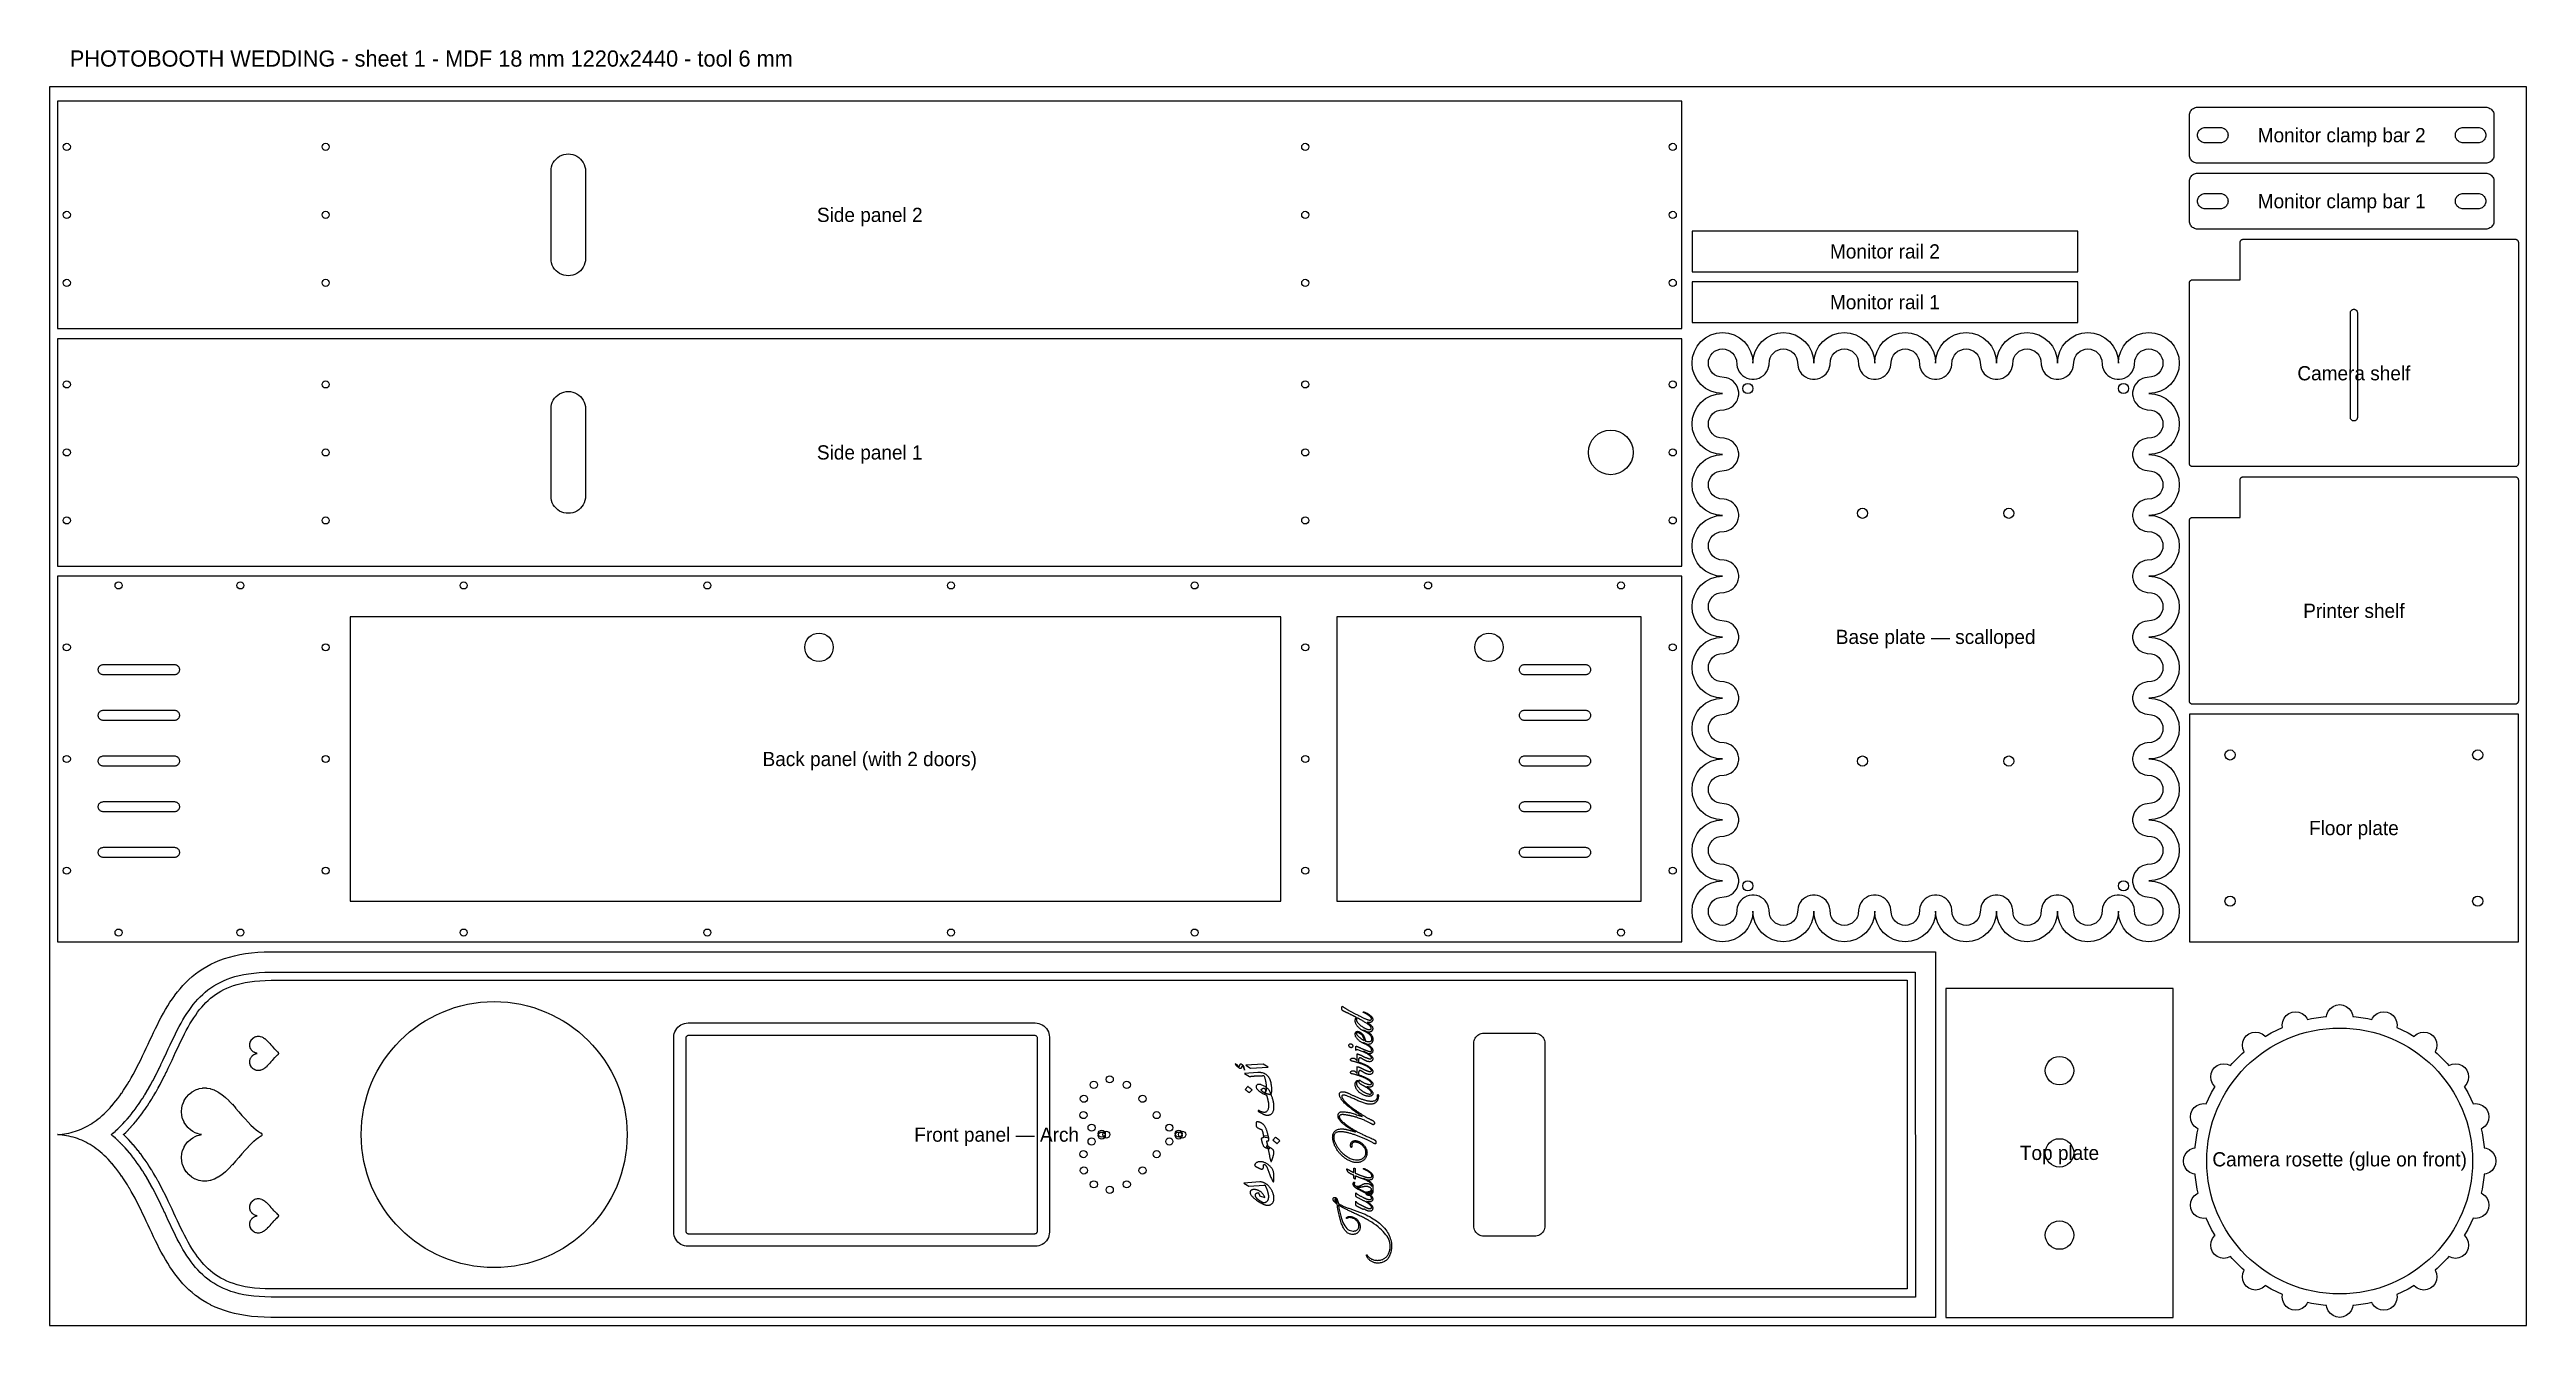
# Model space of a CAD drawing. Header units: millimetres. Extents: x 0 to 2440, y 0 to 1257.
import ezdxf
from ezdxf.enums import TextEntityAlignment as Align

# ---------------------------------------------------------------- set-up
doc = ezdxf.new("R2010")
doc.units = ezdxf.units.MM
for name, color, linetype in [('CUT_DOOR', 6, 'Continuous'), ('CUT_INSIDE', 5, 'Continuous'), ('CUT_OUTSIDE', 1, 'Continuous'), ('DRILL_10', 4, 'Continuous'), ('DRILL_7', 3, 'Continuous'), ('ENGRAVE_V', 2, 'Continuous'), ('LABELS', 7, 'Continuous'), ('SHEET', 8, 'Continuous')]:
    doc.layers.add(name, color=color, linetype=linetype)

msp = doc.modelspace()

# ---------------------------------------------------------------- texts
at = {"layer": 'LABELS'}
msp.add_text('PHOTOBOOTH WEDDING - sheet 1 - MDF 18 mm 1220x2440 - tool 6 mm', height=16, dxfattribs=at).set_placement((20, 1240))
for s, p in [('Monitor clamp bar 2', (2258, 1172.5)), ('Side panel 2', (808, 1094)), ('Monitor clamp bar 1', (2258, 1107.5)), ('Monitor rail 2', (1808, 1058)), ('Monitor rail 1', (1808, 1008)), ('Camera shelf', (2270, 938)), ('Side panel 1', (808, 860)), ('Printer shelf', (2270, 704)), ('Base plate — scalloped', (1858, 678.288)), ('Back panel (with 2 doors)', (808, 558)), ('Floor plate', (2270, 490)), ('Front panel — Arch', (932.999, 188.001)), ('Top plate', (1979.99, 170)), ('Camera rosette (glue on front)', (2255.99, 163.682))]:
    msp.add_text(s, height=14, dxfattribs=at).set_placement(p, align=Align.MIDDLE_CENTER)

# ---------------------------------------------------------------- linework, layer by layer
at = {"layer": 'CUT_DOOR'}
for points in [[(1213, 698), (296, 698), (296, 418), (1213, 418)], [(1568, 698), (1268, 698), (1268, 418), (1568, 418)]]:
    msp.add_lwpolyline(points, close=True, dxfattribs=at)
at = {"layer": 'CUT_INSIDE'}
for points in [[(2138.5, 1180), (2139.479, 1179.936), (2140.441, 1179.744), (2141.37, 1179.429), (2142.25, 1178.995), (2143.066, 1178.45), (2143.803, 1177.803), (2144.45, 1177.066), (2144.995, 1176.25), (2145.429, 1175.37), (2145.744, 1174.441), (2145.936, 1173.479), (2146, 1172.5), (2145.936, 1171.521), (2145.744, 1170.559), (2145.429, 1169.63), (2144.995, 1168.75), (2144.45, 1167.934), (2143.803, 1167.197), (2143.066, 1166.55), (2142.25, 1166.005), (2141.37, 1165.571), (2140.441, 1165.256), (2139.479, 1165.064), (2138.5, 1165), (2123.5, 1165), (2122.521, 1165.064), (2121.559, 1165.256), (2120.63, 1165.571), (2119.75, 1166.005), (2118.934, 1166.55), (2118.197, 1167.197), (2117.55, 1167.934), (2117.005, 1168.75), (2116.571, 1169.63), (2116.256, 1170.559), (2116.064, 1171.521), (2116, 1172.5), (2116.064, 1173.479), (2116.256, 1174.441), (2116.571, 1175.37), (2117.005, 1176.25), (2117.55, 1177.066), (2118.197, 1177.803), (2118.934, 1178.45), (2119.75, 1178.995), (2120.63, 1179.429), (2121.559, 1179.744), (2122.521, 1179.936), (2123.5, 1180)], [(2392.5, 1180), (2393.479, 1179.936), (2394.441, 1179.744), (2395.37, 1179.429), (2396.25, 1178.995), (2397.066, 1178.45), (2397.803, 1177.803), (2398.45, 1177.066), (2398.995, 1176.25), (2399.429, 1175.37), (2399.744, 1174.441), (2399.936, 1173.479), (2400, 1172.5), (2399.936, 1171.521), (2399.744, 1170.559), (2399.429, 1169.63), (2398.995, 1168.75), (2398.45, 1167.934), (2397.803, 1167.197), (2397.066, 1166.55), (2396.25, 1166.005), (2395.37, 1165.571), (2394.441, 1165.256), (2393.479, 1165.064), (2392.5, 1165), (2377.5, 1165), (2376.521, 1165.064), (2375.559, 1165.256), (2374.63, 1165.571), (2373.75, 1166.005), (2372.934, 1166.55), (2372.197, 1167.197), (2371.55, 1167.934), (2371.005, 1168.75), (2370.571, 1169.63), (2370.256, 1170.559), (2370.064, 1171.521), (2370, 1172.5), (2370.064, 1173.479), (2370.256, 1174.441), (2370.571, 1175.37), (2371.005, 1176.25), (2371.55, 1177.066), (2372.197, 1177.803), (2372.934, 1178.45), (2373.75, 1178.995), (2374.63, 1179.429), (2375.559, 1179.744), (2376.521, 1179.936), (2377.5, 1180)], [(494, 1137), (494.145, 1139.219), (494.579, 1141.4), (495.294, 1143.506), (496.278, 1145.5), (497.513, 1147.349), (498.979, 1149.021), (500.651, 1150.487), (502.5, 1151.722), (504.494, 1152.706), (506.6, 1153.421), (508.781, 1153.855), (511, 1154), (513.219, 1153.855), (515.4, 1153.421), (517.506, 1152.706), (519.5, 1151.722), (521.349, 1150.487), (523.021, 1149.021), (524.487, 1147.349), (525.722, 1145.5), (526.706, 1143.506), (527.421, 1141.4), (527.855, 1139.219), (528, 1137), (528, 1051), (527.855, 1048.781), (527.421, 1046.6), (526.706, 1044.494), (525.722, 1042.5), (524.487, 1040.651), (523.021, 1038.979), (521.349, 1037.513), (519.5, 1036.278), (517.506, 1035.294), (515.4, 1034.579), (513.219, 1034.145), (511, 1034), (508.781, 1034.145), (506.6, 1034.579), (504.494, 1035.294), (502.5, 1036.278), (500.651, 1037.513), (498.979, 1038.979), (497.513, 1040.651), (496.278, 1042.5), (495.294, 1044.494), (494.579, 1046.6), (494.145, 1048.781), (494, 1051)], [(2138.5, 1115), (2139.479, 1114.936), (2140.441, 1114.744), (2141.37, 1114.429), (2142.25, 1113.995), (2143.066, 1113.45), (2143.803, 1112.803), (2144.45, 1112.066), (2144.995, 1111.25), (2145.429, 1110.37), (2145.744, 1109.441), (2145.936, 1108.479), (2146, 1107.5), (2145.936, 1106.521), (2145.744, 1105.559), (2145.429, 1104.63), (2144.995, 1103.75), (2144.45, 1102.934), (2143.803, 1102.197), (2143.066, 1101.55), (2142.25, 1101.005), (2141.37, 1100.571), (2140.441, 1100.256), (2139.479, 1100.064), (2138.5, 1100), (2123.5, 1100), (2122.521, 1100.064), (2121.559, 1100.256), (2120.63, 1100.571), (2119.75, 1101.005), (2118.934, 1101.55), (2118.197, 1102.197), (2117.55, 1102.934), (2117.005, 1103.75), (2116.571, 1104.63), (2116.256, 1105.559), (2116.064, 1106.521), (2116, 1107.5), (2116.064, 1108.479), (2116.256, 1109.441), (2116.571, 1110.37), (2117.005, 1111.25), (2117.55, 1112.066), (2118.197, 1112.803), (2118.934, 1113.45), (2119.75, 1113.995), (2120.63, 1114.429), (2121.559, 1114.744), (2122.521, 1114.936), (2123.5, 1115)], [(2392.5, 1115), (2393.479, 1114.936), (2394.441, 1114.744), (2395.37, 1114.429), (2396.25, 1113.995), (2397.066, 1113.45), (2397.803, 1112.803), (2398.45, 1112.066), (2398.995, 1111.25), (2399.429, 1110.37), (2399.744, 1109.441), (2399.936, 1108.479), (2400, 1107.5), (2399.936, 1106.521), (2399.744, 1105.559), (2399.429, 1104.63), (2398.995, 1103.75), (2398.45, 1102.934), (2397.803, 1102.197), (2397.066, 1101.55), (2396.25, 1101.005), (2395.37, 1100.571), (2394.441, 1100.256), (2393.479, 1100.064), (2392.5, 1100), (2377.5, 1100), (2376.521, 1100.064), (2375.559, 1100.256), (2374.63, 1100.571), (2373.75, 1101.005), (2372.934, 1101.55), (2372.197, 1102.197), (2371.55, 1102.934), (2371.005, 1103.75), (2370.571, 1104.63), (2370.256, 1105.559), (2370.064, 1106.521), (2370, 1107.5), (2370.064, 1108.479), (2370.256, 1109.441), (2370.571, 1110.37), (2371.005, 1111.25), (2371.55, 1112.066), (2372.197, 1112.803), (2372.934, 1113.45), (2373.75, 1113.995), (2374.63, 1114.429), (2375.559, 1114.744), (2376.521, 1114.936), (2377.5, 1115)], [(2266.5, 997.5), (2266.53, 997.957), (2266.619, 998.406), (2266.766, 998.839), (2266.969, 999.25), (2267.223, 999.631), (2267.525, 999.975), (2267.869, 1000.277), (2268.25, 1000.531), (2268.661, 1000.734), (2269.094, 1000.881), (2269.543, 1000.97), (2270, 1001), (2270.457, 1000.97), (2270.906, 1000.881), (2271.339, 1000.734), (2271.75, 1000.531), (2272.131, 1000.277), (2272.475, 999.975), (2272.777, 999.631), (2273.031, 999.25), (2273.234, 998.839), (2273.381, 998.406), (2273.47, 997.957), (2273.5, 997.5), (2273.5, 894.5), (2273.47, 894.043), (2273.381, 893.594), (2273.234, 893.161), (2273.031, 892.75), (2272.777, 892.369), (2272.475, 892.025), (2272.131, 891.723), (2271.75, 891.469), (2271.339, 891.266), (2270.906, 891.119), (2270.457, 891.03), (2270, 891), (2269.543, 891.03), (2269.094, 891.119), (2268.661, 891.266), (2268.25, 891.469), (2267.869, 891.723), (2267.525, 892.025), (2267.223, 892.369), (2266.969, 892.75), (2266.766, 893.161), (2266.619, 893.594), (2266.53, 894.043), (2266.5, 894.5)], [(494, 903), (494.145, 905.219), (494.579, 907.4), (495.294, 909.506), (496.278, 911.5), (497.513, 913.349), (498.979, 915.021), (500.651, 916.487), (502.5, 917.722), (504.494, 918.706), (506.6, 919.421), (508.781, 919.855), (511, 920), (513.219, 919.855), (515.4, 919.421), (517.506, 918.706), (519.5, 917.722), (521.349, 916.487), (523.021, 915.021), (524.487, 913.349), (525.722, 911.5), (526.706, 909.506), (527.421, 907.4), (527.855, 905.219), (528, 903), (528, 817), (527.855, 814.781), (527.421, 812.6), (526.706, 810.494), (525.722, 808.5), (524.487, 806.651), (523.021, 804.979), (521.349, 803.513), (519.5, 802.278), (517.506, 801.294), (515.4, 800.579), (513.219, 800.145), (511, 800), (508.781, 800.145), (506.6, 800.579), (504.494, 801.294), (502.5, 802.278), (500.651, 803.513), (498.979, 804.979), (497.513, 806.651), (496.278, 808.5), (495.294, 810.494), (494.579, 812.6), (494.145, 814.781), (494, 817)], [(53, 641), (52.347, 641.043), (51.706, 641.17), (51.087, 641.381), (50.5, 641.67), (49.956, 642.033), (49.464, 642.464), (49.033, 642.956), (48.67, 643.5), (48.381, 644.087), (48.17, 644.706), (48.043, 645.347), (48, 646), (48.043, 646.653), (48.17, 647.294), (48.381, 647.913), (48.67, 648.5), (49.033, 649.044), (49.464, 649.536), (49.956, 649.967), (50.5, 650.33), (51.087, 650.619), (51.706, 650.83), (52.347, 650.957), (53, 651), (123, 651), (123.653, 650.957), (124.294, 650.83), (124.913, 650.619), (125.5, 650.33), (126.044, 649.967), (126.536, 649.536), (126.967, 649.044), (127.33, 648.5), (127.619, 647.913), (127.83, 647.294), (127.957, 646.653), (128, 646), (127.957, 645.347), (127.83, 644.706), (127.619, 644.087), (127.33, 643.5), (126.967, 642.956), (126.536, 642.464), (126.044, 642.033), (125.5, 641.67), (124.913, 641.381), (124.294, 641.17), (123.653, 641.043), (123, 641)], [(1453, 641), (1452.347, 641.043), (1451.706, 641.17), (1451.087, 641.381), (1450.5, 641.67), (1449.956, 642.033), (1449.464, 642.464), (1449.033, 642.956), (1448.67, 643.5), (1448.381, 644.087), (1448.17, 644.706), (1448.043, 645.347), (1448, 646), (1448.043, 646.653), (1448.17, 647.294), (1448.381, 647.913), (1448.67, 648.5), (1449.033, 649.044), (1449.464, 649.536), (1449.956, 649.967), (1450.5, 650.33), (1451.087, 650.619), (1451.706, 650.83), (1452.347, 650.957), (1453, 651), (1513, 651), (1513.653, 650.957), (1514.294, 650.83), (1514.913, 650.619), (1515.5, 650.33), (1516.044, 649.967), (1516.536, 649.536), (1516.967, 649.044), (1517.33, 648.5), (1517.619, 647.913), (1517.83, 647.294), (1517.957, 646.653), (1518, 646), (1517.957, 645.347), (1517.83, 644.706), (1517.619, 644.087), (1517.33, 643.5), (1516.967, 642.956), (1516.536, 642.464), (1516.044, 642.033), (1515.5, 641.67), (1514.913, 641.381), (1514.294, 641.17), (1513.653, 641.043), (1513, 641)], [(53, 596), (52.347, 596.043), (51.706, 596.17), (51.087, 596.381), (50.5, 596.67), (49.956, 597.033), (49.464, 597.464), (49.033, 597.956), (48.67, 598.5), (48.381, 599.087), (48.17, 599.706), (48.043, 600.347), (48, 601), (48.043, 601.653), (48.17, 602.294), (48.381, 602.913), (48.67, 603.5), (49.033, 604.044), (49.464, 604.536), (49.956, 604.967), (50.5, 605.33), (51.087, 605.619), (51.706, 605.83), (52.347, 605.957), (53, 606), (123, 606), (123.653, 605.957), (124.294, 605.83), (124.913, 605.619), (125.5, 605.33), (126.044, 604.967), (126.536, 604.536), (126.967, 604.044), (127.33, 603.5), (127.619, 602.913), (127.83, 602.294), (127.957, 601.653), (128, 601), (127.957, 600.347), (127.83, 599.706), (127.619, 599.087), (127.33, 598.5), (126.967, 597.956), (126.536, 597.464), (126.044, 597.033), (125.5, 596.67), (124.913, 596.381), (124.294, 596.17), (123.653, 596.043), (123, 596)], [(1453, 596), (1452.347, 596.043), (1451.706, 596.17), (1451.087, 596.381), (1450.5, 596.67), (1449.956, 597.033), (1449.464, 597.464), (1449.033, 597.956), (1448.67, 598.5), (1448.381, 599.087), (1448.17, 599.706), (1448.043, 600.347), (1448, 601), (1448.043, 601.653), (1448.17, 602.294), (1448.381, 602.913), (1448.67, 603.5), (1449.033, 604.044), (1449.464, 604.536), (1449.956, 604.967), (1450.5, 605.33), (1451.087, 605.619), (1451.706, 605.83), (1452.347, 605.957), (1453, 606), (1513, 606), (1513.653, 605.957), (1514.294, 605.83), (1514.913, 605.619), (1515.5, 605.33), (1516.044, 604.967), (1516.536, 604.536), (1516.967, 604.044), (1517.33, 603.5), (1517.619, 602.913), (1517.83, 602.294), (1517.957, 601.653), (1518, 601), (1517.957, 600.347), (1517.83, 599.706), (1517.619, 599.087), (1517.33, 598.5), (1516.967, 597.956), (1516.536, 597.464), (1516.044, 597.033), (1515.5, 596.67), (1514.913, 596.381), (1514.294, 596.17), (1513.653, 596.043), (1513, 596)], [(53, 551), (52.347, 551.043), (51.706, 551.17), (51.087, 551.381), (50.5, 551.67), (49.956, 552.033), (49.464, 552.464), (49.033, 552.956), (48.67, 553.5), (48.381, 554.087), (48.17, 554.706), (48.043, 555.347), (48, 556), (48.043, 556.653), (48.17, 557.294), (48.381, 557.913), (48.67, 558.5), (49.033, 559.044), (49.464, 559.536), (49.956, 559.967), (50.5, 560.33), (51.087, 560.619), (51.706, 560.83), (52.347, 560.957), (53, 561), (123, 561), (123.653, 560.957), (124.294, 560.83), (124.913, 560.619), (125.5, 560.33), (126.044, 559.967), (126.536, 559.536), (126.967, 559.044), (127.33, 558.5), (127.619, 557.913), (127.83, 557.294), (127.957, 556.653), (128, 556), (127.957, 555.347), (127.83, 554.706), (127.619, 554.087), (127.33, 553.5), (126.967, 552.956), (126.536, 552.464), (126.044, 552.033), (125.5, 551.67), (124.913, 551.381), (124.294, 551.17), (123.653, 551.043), (123, 551)], [(1453, 551), (1452.347, 551.043), (1451.706, 551.17), (1451.087, 551.381), (1450.5, 551.67), (1449.956, 552.033), (1449.464, 552.464), (1449.033, 552.956), (1448.67, 553.5), (1448.381, 554.087), (1448.17, 554.706), (1448.043, 555.347), (1448, 556), (1448.043, 556.653), (1448.17, 557.294), (1448.381, 557.913), (1448.67, 558.5), (1449.033, 559.044), (1449.464, 559.536), (1449.956, 559.967), (1450.5, 560.33), (1451.087, 560.619), (1451.706, 560.83), (1452.347, 560.957), (1453, 561), (1513, 561), (1513.653, 560.957), (1514.294, 560.83), (1514.913, 560.619), (1515.5, 560.33), (1516.044, 559.967), (1516.536, 559.536), (1516.967, 559.044), (1517.33, 558.5), (1517.619, 557.913), (1517.83, 557.294), (1517.957, 556.653), (1518, 556), (1517.957, 555.347), (1517.83, 554.706), (1517.619, 554.087), (1517.33, 553.5), (1516.967, 552.956), (1516.536, 552.464), (1516.044, 552.033), (1515.5, 551.67), (1514.913, 551.381), (1514.294, 551.17), (1513.653, 551.043), (1513, 551)], [(53, 506), (52.347, 506.043), (51.706, 506.17), (51.087, 506.381), (50.5, 506.67), (49.956, 507.033), (49.464, 507.464), (49.033, 507.956), (48.67, 508.5), (48.381, 509.087), (48.17, 509.706), (48.043, 510.347), (48, 511), (48.043, 511.653), (48.17, 512.294), (48.381, 512.913), (48.67, 513.5), (49.033, 514.044), (49.464, 514.536), (49.956, 514.967), (50.5, 515.33), (51.087, 515.619), (51.706, 515.83), (52.347, 515.957), (53, 516), (123, 516), (123.653, 515.957), (124.294, 515.83), (124.913, 515.619), (125.5, 515.33), (126.044, 514.967), (126.536, 514.536), (126.967, 514.044), (127.33, 513.5), (127.619, 512.913), (127.83, 512.294), (127.957, 511.653), (128, 511), (127.957, 510.347), (127.83, 509.706), (127.619, 509.087), (127.33, 508.5), (126.967, 507.956), (126.536, 507.464), (126.044, 507.033), (125.5, 506.67), (124.913, 506.381), (124.294, 506.17), (123.653, 506.043), (123, 506)], [(1453, 506), (1452.347, 506.043), (1451.706, 506.17), (1451.087, 506.381), (1450.5, 506.67), (1449.956, 507.033), (1449.464, 507.464), (1449.033, 507.956), (1448.67, 508.5), (1448.381, 509.087), (1448.17, 509.706), (1448.043, 510.347), (1448, 511), (1448.043, 511.653), (1448.17, 512.294), (1448.381, 512.913), (1448.67, 513.5), (1449.033, 514.044), (1449.464, 514.536), (1449.956, 514.967), (1450.5, 515.33), (1451.087, 515.619), (1451.706, 515.83), (1452.347, 515.957), (1453, 516), (1513, 516), (1513.653, 515.957), (1514.294, 515.83), (1514.913, 515.619), (1515.5, 515.33), (1516.044, 514.967), (1516.536, 514.536), (1516.967, 514.044), (1517.33, 513.5), (1517.619, 512.913), (1517.83, 512.294), (1517.957, 511.653), (1518, 511), (1517.957, 510.347), (1517.83, 509.706), (1517.619, 509.087), (1517.33, 508.5), (1516.967, 507.956), (1516.536, 507.464), (1516.044, 507.033), (1515.5, 506.67), (1514.913, 506.381), (1514.294, 506.17), (1513.653, 506.043), (1513, 506)], [(53, 461), (52.347, 461.043), (51.706, 461.17), (51.087, 461.381), (50.5, 461.67), (49.956, 462.033), (49.464, 462.464), (49.033, 462.956), (48.67, 463.5), (48.381, 464.087), (48.17, 464.706), (48.043, 465.347), (48, 466), (48.043, 466.653), (48.17, 467.294), (48.381, 467.913), (48.67, 468.5), (49.033, 469.044), (49.464, 469.536), (49.956, 469.967), (50.5, 470.33), (51.087, 470.619), (51.706, 470.83), (52.347, 470.957), (53, 471), (123, 471), (123.653, 470.957), (124.294, 470.83), (124.913, 470.619), (125.5, 470.33), (126.044, 469.967), (126.536, 469.536), (126.967, 469.044), (127.33, 468.5), (127.619, 467.913), (127.83, 467.294), (127.957, 466.653), (128, 466), (127.957, 465.347), (127.83, 464.706), (127.619, 464.087), (127.33, 463.5), (126.967, 462.956), (126.536, 462.464), (126.044, 462.033), (125.5, 461.67), (124.913, 461.381), (124.294, 461.17), (123.653, 461.043), (123, 461)], [(1453, 461), (1452.347, 461.043), (1451.706, 461.17), (1451.087, 461.381), (1450.5, 461.67), (1449.956, 462.033), (1449.464, 462.464), (1449.033, 462.956), (1448.67, 463.5), (1448.381, 464.087), (1448.17, 464.706), (1448.043, 465.347), (1448, 466), (1448.043, 466.653), (1448.17, 467.294), (1448.381, 467.913), (1448.67, 468.5), (1449.033, 469.044), (1449.464, 469.536), (1449.956, 469.967), (1450.5, 470.33), (1451.087, 470.619), (1451.706, 470.83), (1452.347, 470.957), (1453, 471), (1513, 471), (1513.653, 470.957), (1514.294, 470.83), (1514.913, 470.619), (1515.5, 470.33), (1516.044, 469.967), (1516.536, 469.536), (1516.967, 469.044), (1517.33, 468.5), (1517.619, 467.913), (1517.83, 467.294), (1517.957, 466.653), (1518, 466), (1517.957, 465.347), (1517.83, 464.706), (1517.619, 464.087), (1517.33, 463.5), (1516.967, 462.956), (1516.536, 462.464), (1516.044, 462.033), (1515.5, 461.67), (1514.913, 461.381), (1514.294, 461.17), (1513.653, 461.043), (1513, 461)], [(204.455, 267.992), (204.455, 267.992), (204.53, 268), (204.455, 268.008), (204.455, 268.008), (204.374, 268.015), (204.219, 268.035), (204.055, 268.063), (203.725, 268.134), (203.554, 268.179), (203.071, 268.328), (202.894, 268.392), (202.297, 268.641), (202.113, 268.729), (201.446, 269.091), (201.256, 269.208), (200.565, 269.689), (200.374, 269.841), (199.704, 270.441), (199.518, 270.631), (198.91, 271.342), (198.739, 271.574), (198.228, 272.385), (198.151, 272.518), (198.085, 272.656), (197.697, 273.551), (197.639, 273.701), (197.594, 273.855), (197.35, 274.817), (197.316, 274.978), (197.296, 275.141), (197.211, 276.154), (197.204, 276.319), (197.21, 276.483), (197.295, 277.524), (197.315, 277.686), (197.348, 277.845), (197.608, 278.886), (197.653, 279.04), (197.71, 279.189), (198.142, 280.198), (198.21, 280.34), (198.289, 280.477), (198.881, 281.416), (198.971, 281.546), (199.07, 281.669), (199.803, 282.503), (199.913, 282.619), (200.032, 282.726), (200.878, 283.424), (201.009, 283.524), (201.149, 283.613), (202.078, 284.151), (202.229, 284.23), (202.387, 284.296), (203.373, 284.661), (203.541, 284.715), (203.713, 284.753), (204.739, 284.937), (204.915, 284.961), (205.092, 284.969), (206.149, 284.969), (206.322, 284.962), (206.492, 284.939), (207.583, 284.75), (207.739, 284.716), (207.891, 284.67), (209.015, 284.283), (209.274, 284.173), (210.427, 283.583), (210.631, 283.464), (211.804, 282.677), (211.957, 282.564), (213.14, 281.596), (213.249, 281.5), (214.433, 280.379), (214.507, 280.305), (215.686, 279.066), (215.732, 279.016), (216.902, 277.7), (216.925, 277.673), (218.086, 276.32), (218.089, 276.317), (219.229, 274.981), (219.236, 274.973), (220.341, 273.708), (220.357, 273.69), (221.421, 272.528), (221.446, 272.502), (222.462, 271.469), (222.496, 271.436), (223.455, 270.549), (223.498, 270.511), (224.386, 269.781), (224.439, 269.739), (224.597, 269.626), (224.754, 269.502), (224.897, 269.363), (225.026, 269.21), (225.138, 269.045), (225.234, 268.869), (225.312, 268.685), (225.371, 268.494), (225.411, 268.299), (225.431, 268.1), (225.431, 267.9), (225.411, 267.701), (225.371, 267.506), (225.312, 267.315), (225.234, 267.131), (225.138, 266.955), (225.026, 266.79), (224.897, 266.637), (224.754, 266.498), (224.597, 266.374), (224.439, 266.261), (224.386, 266.219), (223.498, 265.489), (223.455, 265.451), (222.496, 264.564), (222.462, 264.531), (221.446, 263.498), (221.421, 263.472), (220.357, 262.31), (220.341, 262.292), (219.236, 261.027), (219.229, 261.019), (218.089, 259.683), (218.086, 259.68), (216.925, 258.327), (216.902, 258.3), (215.732, 256.984), (215.686, 256.934), (214.507, 255.695), (214.433, 255.621), (213.249, 254.5), (213.14, 254.404), (211.957, 253.436), (211.804, 253.323), (210.631, 252.536), (210.427, 252.417), (209.274, 251.827), (209.015, 251.717), (207.891, 251.33), (207.739, 251.284), (207.583, 251.25), (206.492, 251.061), (206.322, 251.038), (206.149, 251.031), (205.092, 251.031), (204.915, 251.039), (204.739, 251.063), (203.713, 251.247), (203.541, 251.285), (203.373, 251.339), (202.387, 251.704), (202.229, 251.77), (202.078, 251.849), (201.149, 252.387), (201.009, 252.476), (200.878, 252.576), (200.032, 253.274), (199.913, 253.381), (199.803, 253.497), (199.07, 254.331), (198.971, 254.454), (198.881, 254.584), (198.289, 255.523), (198.21, 255.66), (198.142, 255.802), (197.71, 256.811), (197.653, 256.96), (197.608, 257.114), (197.348, 258.155), (197.315, 258.314), (197.295, 258.476), (197.21, 259.517), (197.204, 259.681), (197.211, 259.846), (197.296, 260.859), (197.316, 261.022), (197.35, 261.183), (197.594, 262.145), (197.639, 262.299), (197.697, 262.449), (198.085, 263.344), (198.151, 263.482), (198.228, 263.615), (198.739, 264.426), (198.91, 264.658), (199.518, 265.369), (199.704, 265.559), (200.374, 266.159), (200.565, 266.311), (201.256, 266.792), (201.446, 266.909), (202.113, 267.271), (202.297, 267.359), (202.894, 267.608), (203.071, 267.672), (203.554, 267.821), (203.725, 267.866), (204.055, 267.937), (204.219, 267.965), (204.374, 267.985)], [(969.99, 286), (970.382, 285.974), (970.767, 285.898), (971.139, 285.772), (971.49, 285.598), (971.817, 285.38), (972.112, 285.121), (972.371, 284.826), (972.589, 284.5), (972.762, 284.148), (972.888, 283.776), (972.965, 283.392), (972.99, 283), (972.99, 93), (972.965, 92.608), (972.888, 92.224), (972.762, 91.852), (972.589, 91.5), (972.371, 91.174), (972.112, 90.879), (971.817, 90.62), (971.49, 90.402), (971.139, 90.228), (970.767, 90.102), (970.382, 90.026), (969.99, 90), (629.99, 90), (629.599, 90.026), (629.214, 90.102), (628.842, 90.228), (628.49, 90.402), (628.164, 90.62), (627.869, 90.879), (627.61, 91.174), (627.392, 91.5), (627.219, 91.852), (627.093, 92.224), (627.016, 92.608), (626.99, 93), (626.99, 283), (627.016, 283.392), (627.093, 283.776), (627.219, 284.148), (627.392, 284.5), (627.61, 284.826), (627.869, 285.121), (628.164, 285.38), (628.49, 285.598), (628.842, 285.772), (629.214, 285.898), (629.599, 285.974), (629.99, 286)], [(1462.99, 288), (1464.296, 287.914), (1465.579, 287.659), (1466.817, 287.239), (1467.99, 286.66), (1469.078, 285.934), (1470.062, 285.071), (1470.924, 284.088), (1471.651, 283), (1472.229, 281.827), (1472.65, 280.588), (1472.905, 279.305), (1472.99, 278), (1472.99, 98), (1472.905, 96.695), (1472.65, 95.412), (1472.229, 94.173), (1471.651, 93), (1470.924, 91.912), (1470.062, 90.929), (1469.078, 90.066), (1467.99, 89.34), (1466.817, 88.761), (1465.579, 88.341), (1464.296, 88.086), (1462.99, 88), (1412.99, 88), (1411.685, 88.086), (1410.402, 88.341), (1409.164, 88.761), (1407.99, 89.34), (1406.903, 90.066), (1405.919, 90.929), (1405.057, 91.912), (1404.33, 93), (1403.752, 94.173), (1403.331, 95.412), (1403.076, 96.695), (1402.99, 98), (1402.99, 278), (1403.076, 279.305), (1403.331, 280.588), (1403.752, 281.827), (1404.33, 283), (1405.057, 284.088), (1405.919, 285.071), (1406.903, 285.934), (1407.99, 286.66), (1409.164, 287.239), (1410.402, 287.659), (1411.685, 287.914), (1412.99, 288)], [(149.817, 187.997), (149.842, 188), (149.817, 188.003), (149.653, 188.012), (149.507, 188.025), (148.821, 188.113), (148.657, 188.141), (147.477, 188.395), (147.305, 188.44), (145.702, 188.935), (145.524, 189), (143.6, 189.801), (143.416, 189.889), (141.29, 191.042), (141.1, 191.159), (138.903, 192.69), (138.712, 192.841), (136.575, 194.756), (136.389, 194.947), (134.437, 197.232), (134.266, 197.464), (132.611, 200.087), (132.534, 200.22), (132.468, 200.358), (131.205, 203.272), (131.147, 203.422), (131.102, 203.576), (130.306, 206.719), (130.272, 206.88), (130.251, 207.043), (129.975, 210.344), (129.968, 210.509), (129.975, 210.674), (130.25, 214.048), (130.27, 214.21), (130.303, 214.369), (131.139, 217.722), (131.184, 217.876), (131.241, 218.025), (132.624, 221.254), (132.692, 221.396), (132.771, 221.533), (134.662, 224.532), (134.751, 224.662), (134.851, 224.784), (137.192, 227.45), (137.302, 227.566), (137.422, 227.673), (140.139, 229.916), (140.27, 230.016), (140.41, 230.104), (143.421, 231.849), (143.573, 231.929), (143.731, 231.995), (146.957, 233.187), (147.124, 233.241), (147.296, 233.279), (150.667, 233.885), (150.843, 233.908), (151.02, 233.916), (154.48, 233.916), (154.652, 233.909), (154.823, 233.886), (158.332, 233.276), (158.488, 233.242), (158.641, 233.196), (162.167, 231.981), (162.425, 231.871), (165.94, 230.075), (166.143, 229.956), (169.622, 227.624), (169.774, 227.511), (173.198, 224.711), (173.307, 224.615), (176.665, 221.435), (176.739, 221.361), (180.03, 217.902), (180.076, 217.853), (183.3, 214.224), (183.323, 214.198), (186.486, 210.511), (186.489, 210.507), (189.583, 206.883), (189.59, 206.875), (192.599, 203.429), (192.615, 203.411), (195.529, 200.23), (195.553, 200.204), (198.354, 197.358), (198.388, 197.326), (201.048, 194.865), (201.091, 194.827), (203.575, 192.781), (203.628, 192.74), (205.894, 191.118), (205.958, 191.075), (207.961, 189.862), (208.036, 189.821), (208.094, 189.793), (208.263, 189.699), (208.422, 189.589), (208.57, 189.464), (208.705, 189.326), (208.825, 189.175), (208.931, 189.014), (209.021, 188.843), (209.094, 188.664), (209.149, 188.479), (209.186, 188.289), (209.205, 188.097), (209.205, 187.903), (209.186, 187.711), (209.149, 187.521), (209.094, 187.336), (209.021, 187.157), (208.931, 186.986), (208.825, 186.825), (208.705, 186.674), (208.57, 186.536), (208.422, 186.411), (208.263, 186.301), (208.094, 186.207), (208.036, 186.179), (207.961, 186.138), (205.958, 184.925), (205.894, 184.882), (203.628, 183.26), (203.575, 183.219), (201.091, 181.173), (201.048, 181.135), (198.388, 178.674), (198.354, 178.642), (195.553, 175.796), (195.529, 175.77), (192.615, 172.589), (192.599, 172.571), (189.59, 169.125), (189.583, 169.117), (186.489, 165.493), (186.486, 165.489), (183.323, 161.802), (183.3, 161.776), (180.076, 158.147), (180.03, 158.098), (176.739, 154.639), (176.665, 154.565), (173.307, 151.385), (173.198, 151.289), (169.774, 148.489), (169.622, 148.376), (166.143, 146.044), (165.94, 145.925), (162.425, 144.129), (162.167, 144.019), (158.641, 142.804), (158.488, 142.758), (158.332, 142.724), (154.823, 142.114), (154.652, 142.091), (154.48, 142.084), (151.02, 142.084), (150.843, 142.092), (150.667, 142.115), (147.296, 142.721), (147.124, 142.759), (146.957, 142.813), (143.731, 144.005), (143.573, 144.071), (143.421, 144.151), (140.41, 145.896), (140.27, 145.984), (140.139, 146.084), (137.422, 148.327), (137.302, 148.434), (137.192, 148.55), (134.851, 151.216), (134.751, 151.338), (134.662, 151.468), (132.771, 154.467), (132.692, 154.604), (132.624, 154.746), (131.241, 157.975), (131.184, 158.124), (131.139, 158.278), (130.303, 161.631), (130.27, 161.79), (130.25, 161.952), (129.975, 165.326), (129.968, 165.491), (129.975, 165.656), (130.251, 168.957), (130.272, 169.12), (130.306, 169.281), (131.102, 172.424), (131.147, 172.578), (131.205, 172.728), (132.468, 175.642), (132.534, 175.78), (132.611, 175.913), (134.266, 178.536), (134.437, 178.768), (136.389, 181.053), (136.575, 181.244), (138.712, 183.159), (138.903, 183.31), (141.1, 184.841), (141.29, 184.958), (143.416, 186.111), (143.6, 186.199), (145.524, 187), (145.702, 187.065), (147.305, 187.56), (147.477, 187.605), (148.657, 187.859), (148.821, 187.887), (149.507, 187.975), (149.653, 187.988)], [(204.455, 107.992), (204.455, 107.992), (204.53, 108), (204.455, 108.008), (204.455, 108.008), (204.374, 108.015), (204.219, 108.035), (204.055, 108.063), (203.725, 108.134), (203.554, 108.179), (203.071, 108.328), (202.894, 108.392), (202.297, 108.641), (202.113, 108.729), (201.446, 109.091), (201.256, 109.208), (200.565, 109.689), (200.374, 109.841), (199.704, 110.441), (199.518, 110.631), (198.91, 111.342), (198.739, 111.574), (198.228, 112.385), (198.151, 112.518), (198.085, 112.656), (197.697, 113.551), (197.639, 113.701), (197.594, 113.855), (197.35, 114.817), (197.316, 114.978), (197.296, 115.141), (197.211, 116.154), (197.204, 116.319), (197.21, 116.483), (197.295, 117.524), (197.315, 117.686), (197.348, 117.845), (197.608, 118.886), (197.653, 119.04), (197.71, 119.189), (198.142, 120.198), (198.21, 120.34), (198.289, 120.477), (198.881, 121.416), (198.971, 121.546), (199.07, 121.669), (199.803, 122.503), (199.913, 122.619), (200.032, 122.726), (200.878, 123.424), (201.009, 123.524), (201.149, 123.613), (202.078, 124.151), (202.229, 124.23), (202.387, 124.296), (203.373, 124.661), (203.541, 124.715), (203.713, 124.753), (204.739, 124.937), (204.915, 124.961), (205.092, 124.969), (206.149, 124.969), (206.322, 124.962), (206.492, 124.939), (207.583, 124.75), (207.739, 124.716), (207.891, 124.67), (209.015, 124.283), (209.274, 124.173), (210.427, 123.583), (210.631, 123.464), (211.804, 122.677), (211.957, 122.564), (213.14, 121.596), (213.249, 121.5), (214.433, 120.379), (214.507, 120.305), (215.686, 119.066), (215.732, 119.016), (216.902, 117.7), (216.925, 117.673), (218.086, 116.32), (218.089, 116.317), (219.229, 114.981), (219.236, 114.973), (220.341, 113.708), (220.357, 113.69), (221.421, 112.528), (221.446, 112.502), (222.462, 111.469), (222.496, 111.436), (223.455, 110.549), (223.498, 110.511), (224.386, 109.781), (224.439, 109.739), (224.597, 109.626), (224.754, 109.502), (224.897, 109.363), (225.026, 109.21), (225.138, 109.045), (225.234, 108.869), (225.312, 108.685), (225.371, 108.494), (225.411, 108.299), (225.431, 108.1), (225.431, 107.9), (225.411, 107.701), (225.371, 107.506), (225.312, 107.315), (225.234, 107.131), (225.138, 106.955), (225.026, 106.79), (224.897, 106.637), (224.754, 106.498), (224.597, 106.374), (224.439, 106.261), (224.386, 106.219), (223.498, 105.489), (223.455, 105.451), (222.496, 104.564), (222.462, 104.531), (221.446, 103.498), (221.421, 103.472), (220.357, 102.31), (220.341, 102.292), (219.236, 101.027), (219.229, 101.019), (218.089, 99.683), (218.086, 99.68), (216.925, 98.327), (216.902, 98.3), (215.732, 96.984), (215.686, 96.934), (214.507, 95.695), (214.433, 95.621), (213.249, 94.5), (213.14, 94.404), (211.957, 93.436), (211.804, 93.323), (210.631, 92.536), (210.427, 92.417), (209.274, 91.827), (209.015, 91.717), (207.891, 91.33), (207.739, 91.284), (207.583, 91.25), (206.492, 91.061), (206.322, 91.038), (206.149, 91.031), (205.092, 91.031), (204.915, 91.039), (204.739, 91.063), (203.713, 91.247), (203.541, 91.285), (203.373, 91.339), (202.387, 91.704), (202.229, 91.77), (202.078, 91.849), (201.149, 92.387), (201.009, 92.476), (200.878, 92.576), (200.032, 93.274), (199.913, 93.381), (199.803, 93.497), (199.07, 94.331), (198.971, 94.454), (198.881, 94.584), (198.289, 95.523), (198.21, 95.66), (198.142, 95.802), (197.71, 96.811), (197.653, 96.96), (197.608, 97.114), (197.348, 98.155), (197.315, 98.314), (197.295, 98.476), (197.21, 99.517), (197.204, 99.681), (197.211, 99.846), (197.296, 100.859), (197.316, 101.022), (197.35, 101.183), (197.594, 102.145), (197.639, 102.299), (197.697, 102.449), (198.085, 103.344), (198.151, 103.482), (198.228, 103.615), (198.739, 104.426), (198.91, 104.658), (199.518, 105.369), (199.704, 105.559), (200.374, 106.159), (200.565, 106.311), (201.256, 106.792), (201.446, 106.909), (202.113, 107.271), (202.297, 107.359), (202.894, 107.608), (203.071, 107.672), (203.554, 107.821), (203.725, 107.866), (204.055, 107.937), (204.219, 107.965), (204.374, 107.985)]]:
    msp.add_lwpolyline(points, close=True, dxfattribs=at)
for centre, radius in [((1538, 860), 22), ((758, 668), 14), ((1418, 668), 14), ((437.99, 188), 131), ((2255.99, 162), 131), ((1044.39, 242.4), 3.5), ((1979.99, 251), 14), ((1018.89, 223.334), 3.5), ((1028.72, 237.026), 3.5), ((1061.216, 237.026), 3.5), ((1076.69, 223.334), 3.5), ((1018.528, 207.233), 3.5), ((1026.512, 194.8), 3.5), ((1090.653, 207.233), 3.5), ((1103.069, 194.8), 3.5), ((1018.528, 168.767), 3.5), ((1026.512, 181.2), 3.5), ((1036.527, 188.943), 3.5), ((1036.527, 187.057), 3.5), ((1040.99, 188), 3.5), ((1090.653, 168.767), 3.5), ((1103.069, 181.2), 3.5), ((1112.299, 188.943), 3.5), ((1112.299, 187.057), 3.5), ((1115.79, 188), 3.5), ((1979.99, 170), 14), ((1018.89, 152.666), 3.5), ((1076.69, 152.666), 3.5), ((1028.72, 138.974), 3.5), ((1044.39, 133.6), 3.5), ((1061.216, 138.974), 3.5), ((1979.99, 89), 14)]:
    msp.add_circle(centre, radius, dxfattribs=at)
at = {"layer": 'CUT_OUTSIDE'}
for points in [[(1608, 1206), (8, 1206), (8, 982), (1608, 982)], [(2408, 1153), (2407.932, 1151.956), (2407.727, 1150.929), (2407.391, 1149.939), (2406.928, 1149), (2406.347, 1148.13), (2405.657, 1147.343), (2404.87, 1146.653), (2404, 1146.072), (2403.061, 1145.609), (2402.071, 1145.273), (2401.044, 1145.068), (2400, 1145), (2116, 1145), (2114.956, 1145.068), (2113.929, 1145.273), (2112.939, 1145.609), (2112, 1146.072), (2111.13, 1146.653), (2110.343, 1147.343), (2109.653, 1148.13), (2109.072, 1149), (2108.609, 1149.939), (2108.273, 1150.929), (2108.068, 1151.956), (2108, 1153), (2108, 1192), (2108.068, 1193.044), (2108.273, 1194.071), (2108.609, 1195.061), (2109.072, 1196), (2109.653, 1196.87), (2110.343, 1197.657), (2111.13, 1198.347), (2112, 1198.928), (2112.939, 1199.391), (2113.929, 1199.727), (2114.956, 1199.932), (2116, 1200), (2400, 1200), (2401.044, 1199.932), (2402.071, 1199.727), (2403.061, 1199.391), (2404, 1198.928), (2404.87, 1198.347), (2405.657, 1197.657), (2406.347, 1196.87), (2406.928, 1196), (2407.391, 1195.061), (2407.727, 1194.071), (2407.932, 1193.044), (2408, 1192)], [(2408, 1088), (2407.932, 1086.956), (2407.727, 1085.929), (2407.391, 1084.939), (2406.928, 1084), (2406.347, 1083.13), (2405.657, 1082.343), (2404.87, 1081.653), (2404, 1081.072), (2403.061, 1080.609), (2402.071, 1080.273), (2401.044, 1080.068), (2400, 1080), (2116, 1080), (2114.956, 1080.068), (2113.929, 1080.273), (2112.939, 1080.609), (2112, 1081.072), (2111.13, 1081.653), (2110.343, 1082.343), (2109.653, 1083.13), (2109.072, 1084), (2108.609, 1084.939), (2108.273, 1085.929), (2108.068, 1086.956), (2108, 1088), (2108, 1127), (2108.068, 1128.044), (2108.273, 1129.071), (2108.609, 1130.061), (2109.072, 1131), (2109.653, 1131.87), (2110.343, 1132.657), (2111.13, 1133.347), (2112, 1133.928), (2112.939, 1134.391), (2113.929, 1134.727), (2114.956, 1134.932), (2116, 1135), (2400, 1135), (2401.044, 1134.932), (2402.071, 1134.727), (2403.061, 1134.391), (2404, 1133.928), (2404.87, 1133.347), (2405.657, 1132.657), (2406.347, 1131.87), (2406.928, 1131), (2407.391, 1130.061), (2407.727, 1129.071), (2407.932, 1128.044), (2408, 1127)], [(1998, 1038), (1998, 1078), (1618, 1078), (1618, 1038)], [(2157.997, 1030.003), (2158, 1030.074), (2158, 1067), (2158.014, 1067.294), (2158.058, 1067.585), (2158.129, 1067.871), (2158.228, 1068.148), (2158.354, 1068.414), (2158.506, 1068.667), (2158.681, 1068.903), (2158.879, 1069.121), (2159.097, 1069.319), (2159.333, 1069.494), (2159.586, 1069.646), (2159.852, 1069.772), (2160.129, 1069.871), (2160.415, 1069.942), (2160.706, 1069.986), (2161, 1070), (2429, 1070), (2429.294, 1069.986), (2429.585, 1069.942), (2429.871, 1069.871), (2430.148, 1069.772), (2430.414, 1069.646), (2430.667, 1069.494), (2430.903, 1069.319), (2431.121, 1069.121), (2431.319, 1068.903), (2431.494, 1068.667), (2431.646, 1068.414), (2431.772, 1068.148), (2431.871, 1067.871), (2431.942, 1067.585), (2431.986, 1067.294), (2432, 1067), (2432, 849), (2431.986, 848.706), (2431.942, 848.415), (2431.871, 848.129), (2431.772, 847.852), (2431.646, 847.586), (2431.494, 847.333), (2431.319, 847.097), (2431.121, 846.879), (2430.903, 846.681), (2430.667, 846.506), (2430.414, 846.354), (2430.148, 846.228), (2429.871, 846.129), (2429.585, 846.058), (2429.294, 846.014), (2429, 846), (2111, 846), (2110.706, 846.014), (2110.415, 846.058), (2110.129, 846.129), (2109.852, 846.228), (2109.586, 846.354), (2109.333, 846.506), (2109.097, 846.681), (2108.879, 846.879), (2108.681, 847.097), (2108.506, 847.333), (2108.354, 847.586), (2108.228, 847.852), (2108.129, 848.129), (2108.058, 848.415), (2108.014, 848.706), (2108, 849), (2108, 1027), (2108.014, 1027.294), (2108.058, 1027.585), (2108.129, 1027.871), (2108.228, 1028.148), (2108.354, 1028.414), (2108.506, 1028.667), (2108.681, 1028.903), (2108.879, 1029.121), (2109.097, 1029.319), (2109.333, 1029.494), (2109.586, 1029.646), (2109.852, 1029.772), (2110.129, 1029.871), (2110.415, 1029.942), (2110.706, 1029.986), (2111, 1030), (2157.926, 1030)], [(1998, 988), (1998, 1028), (1618, 1028), (1618, 988)], [(2092.944, 664.667), (2095.716, 659.481), (2097.424, 653.853), (2098, 648), (2097.424, 642.147), (2095.716, 636.519), (2092.944, 631.333), (2089.213, 626.787), (2084.667, 623.056), (2079.481, 620.284), (2073.853, 618.576), (2068, 618), (2073.853, 617.424), (2079.481, 615.716), (2084.667, 612.944), (2089.213, 609.213), (2092.944, 604.667), (2095.716, 599.481), (2097.424, 593.853), (2098, 588), (2097.424, 582.147), (2095.716, 576.519), (2092.944, 571.333), (2089.213, 566.787), (2084.667, 563.056), (2079.481, 560.284), (2073.853, 558.576), (2068, 558), (2073.853, 557.424), (2079.481, 555.716), (2084.667, 552.944), (2089.213, 549.213), (2092.944, 544.667), (2095.716, 539.481), (2097.424, 533.853), (2098, 528), (2097.424, 522.147), (2095.716, 516.519), (2092.944, 511.333), (2089.213, 506.787), (2084.667, 503.056), (2079.481, 500.284), (2073.853, 498.576), (2068, 498), (2073.853, 497.424), (2079.481, 495.716), (2084.667, 492.944), (2089.213, 489.213), (2092.944, 484.667), (2095.716, 479.481), (2097.424, 473.853), (2098, 468), (2097.424, 462.147), (2095.716, 456.519), (2092.944, 451.333), (2089.213, 446.787), (2084.667, 443.056), (2079.481, 440.284), (2073.853, 438.576), (2068, 438), (2073.853, 437.424), (2079.481, 435.716), (2084.667, 432.944), (2089.213, 429.213), (2092.944, 424.667), (2095.716, 419.481), (2097.424, 413.853), (2098, 408), (2097.424, 402.147), (2095.716, 396.519), (2092.944, 391.333), (2089.213, 386.787), (2084.667, 383.056), (2079.481, 380.284), (2073.853, 378.576), (2068, 378), (2062.147, 378.576), (2056.519, 380.284), (2051.333, 383.056), (2046.787, 386.787), (2043.056, 391.333), (2040.284, 396.519), (2038.576, 402.147), (2038, 408), (2037.424, 402.147), (2035.716, 396.519), (2032.944, 391.333), (2029.213, 386.787), (2024.667, 383.056), (2019.481, 380.284), (2013.853, 378.576), (2008, 378), (2002.147, 378.576), (1996.519, 380.284), (1991.333, 383.056), (1986.787, 386.787), (1983.056, 391.333), (1980.284, 396.519), (1978.576, 402.147), (1978, 408), (1977.424, 402.147), (1975.716, 396.519), (1972.944, 391.333), (1969.213, 386.787), (1964.667, 383.056), (1959.481, 380.284), (1953.853, 378.576), (1948, 378), (1942.147, 378.576), (1936.519, 380.284), (1931.333, 383.056), (1926.787, 386.787), (1923.056, 391.333), (1920.284, 396.519), (1918.576, 402.147), (1918, 408), (1917.424, 402.147), (1915.716, 396.519), (1912.944, 391.333), (1909.213, 386.787), (1904.667, 383.056), (1899.481, 380.284), (1893.853, 378.576), (1888, 378), (1882.147, 378.576), (1876.519, 380.284), (1871.333, 383.056), (1866.787, 386.787), (1863.056, 391.333), (1860.284, 396.519), (1858.576, 402.147), (1858, 408), (1857.424, 402.147), (1855.716, 396.519), (1852.944, 391.333), (1849.213, 386.787), (1844.667, 383.056), (1839.481, 380.284), (1833.853, 378.576), (1828, 378), (1822.147, 378.576), (1816.519, 380.284), (1811.333, 383.056), (1806.787, 386.787), (1803.056, 391.333), (1800.284, 396.519), (1798.576, 402.147), (1798, 408), (1797.424, 402.147), (1795.716, 396.519), (1792.944, 391.333), (1789.213, 386.787), (1784.667, 383.056), (1779.481, 380.284), (1773.853, 378.576), (1768, 378), (1762.147, 378.576), (1756.519, 380.284), (1751.333, 383.056), (1746.787, 386.787), (1743.056, 391.333), (1740.284, 396.519), (1738.576, 402.147), (1738, 408), (1737.424, 402.147), (1735.716, 396.519), (1732.944, 391.333), (1729.213, 386.787), (1724.667, 383.056), (1719.481, 380.284), (1713.853, 378.576), (1708, 378), (1702.147, 378.576), (1696.519, 380.284), (1691.333, 383.056), (1686.787, 386.787), (1683.056, 391.333), (1680.284, 396.519), (1678.576, 402.147), (1678, 408), (1677.424, 402.147), (1675.716, 396.519), (1672.944, 391.333), (1669.213, 386.787), (1664.667, 383.056), (1659.481, 380.284), (1653.853, 378.576), (1648, 378), (1642.147, 378.576), (1636.519, 380.284), (1631.333, 383.056), (1626.787, 386.787), (1623.056, 391.333), (1620.284, 396.519), (1618.576, 402.147), (1618, 408), (1618.576, 413.853), (1620.284, 419.481), (1623.056, 424.667), (1626.787, 429.213), (1631.333, 432.944), (1636.519, 435.716), (1642.147, 437.424), (1648, 438), (1642.147, 438.576), (1636.519, 440.284), (1631.333, 443.056), (1626.787, 446.787), (1623.056, 451.333), (1620.284, 456.519), (1618.576, 462.147), (1618, 468), (1618.576, 473.853), (1620.284, 479.481), (1623.056, 484.667), (1626.787, 489.213), (1631.333, 492.944), (1636.519, 495.716), (1642.147, 497.424), (1648, 498), (1642.147, 498.576), (1636.519, 500.284), (1631.333, 503.056), (1626.787, 506.787), (1623.056, 511.333), (1620.284, 516.519), (1618.576, 522.147), (1618, 528), (1618.576, 533.853), (1620.284, 539.481), (1623.056, 544.667), (1626.787, 549.213), (1631.333, 552.944), (1636.519, 555.716), (1642.147, 557.424), (1648, 558), (1642.147, 558.576), (1636.519, 560.284), (1631.333, 563.056), (1626.787, 566.787), (1623.056, 571.333), (1620.284, 576.519), (1618.576, 582.147), (1618, 588), (1618.576, 593.853), (1620.284, 599.481), (1623.056, 604.667), (1626.787, 609.213), (1631.333, 612.944), (1636.519, 615.716), (1642.147, 617.424), (1648, 618), (1642.147, 618.576), (1636.519, 620.284), (1631.333, 623.056), (1626.787, 626.787), (1623.056, 631.333), (1620.284, 636.519), (1618.576, 642.147), (1618, 648), (1618.576, 653.853), (1620.284, 659.481), (1623.056, 664.667), (1626.787, 669.213), (1631.333, 672.944), (1636.519, 675.716), (1642.147, 677.424), (1648, 678), (1642.147, 678.576), (1636.519, 680.284), (1631.333, 683.056), (1626.787, 686.787), (1623.056, 691.333), (1620.284, 696.519), (1618.576, 702.147), (1618, 708), (1618.576, 713.853), (1620.284, 719.481), (1623.056, 724.667), (1626.787, 729.213), (1631.333, 732.944), (1636.519, 735.716), (1642.147, 737.424), (1648, 738), (1642.147, 738.576), (1636.519, 740.284), (1631.333, 743.056), (1626.787, 746.787), (1623.056, 751.333), (1620.284, 756.519), (1618.576, 762.147), (1618, 768), (1618.576, 773.853), (1620.284, 779.481), (1623.056, 784.667), (1626.787, 789.213), (1631.333, 792.944), (1636.519, 795.716), (1642.147, 797.424), (1648, 798), (1642.147, 798.576), (1636.519, 800.284), (1631.333, 803.056), (1626.787, 806.787), (1623.056, 811.333), (1620.284, 816.519), (1618.576, 822.147), (1618, 828), (1618.576, 833.853), (1620.284, 839.481), (1623.056, 844.667), (1626.787, 849.213), (1631.333, 852.944), (1636.519, 855.716), (1642.147, 857.424), (1648, 858), (1642.147, 858.576), (1636.519, 860.284), (1631.333, 863.056), (1626.787, 866.787), (1623.056, 871.333), (1620.284, 876.519), (1618.576, 882.147), (1618, 888), (1618.576, 893.853), (1620.284, 899.481), (1623.056, 904.667), (1626.787, 909.213), (1631.333, 912.944), (1636.519, 915.716), (1642.147, 917.424), (1648, 918), (1642.147, 918.576), (1636.519, 920.284), (1631.333, 923.056), (1626.787, 926.787), (1623.056, 931.333), (1620.284, 936.519), (1618.576, 942.147), (1618, 948), (1618.576, 953.853), (1620.284, 959.481), (1623.056, 964.667), (1626.787, 969.213), (1631.333, 972.944), (1636.519, 975.716), (1642.147, 977.424), (1648, 978), (1653.853, 977.424), (1659.481, 975.716), (1664.667, 972.944), (1669.213, 969.213), (1672.944, 964.667), (1675.716, 959.481), (1677.424, 953.853), (1678, 948), (1678.576, 953.853), (1680.284, 959.481), (1683.056, 964.667), (1686.787, 969.213), (1691.333, 972.944), (1696.519, 975.716), (1702.147, 977.424), (1708, 978), (1713.853, 977.424), (1719.481, 975.716), (1724.667, 972.944), (1729.213, 969.213), (1732.944, 964.667), (1735.716, 959.481), (1737.424, 953.853), (1738, 948), (1738.576, 953.853), (1740.284, 959.481), (1743.056, 964.667), (1746.787, 969.213), (1751.333, 972.944), (1756.519, 975.716), (1762.147, 977.424), (1768, 978), (1773.853, 977.424), (1779.481, 975.716), (1784.667, 972.944), (1789.213, 969.213), (1792.944, 964.667), (1795.716, 959.481), (1797.424, 953.853), (1798, 948), (1798.576, 953.853), (1800.284, 959.481), (1803.056, 964.667), (1806.787, 969.213), (1811.333, 972.944), (1816.519, 975.716), (1822.147, 977.424), (1828, 978), (1833.853, 977.424), (1839.481, 975.716), (1844.667, 972.944), (1849.213, 969.213), (1852.944, 964.667), (1855.716, 959.481), (1857.424, 953.853), (1858, 948), (1858.576, 953.853), (1860.284, 959.481), (1863.056, 964.667), (1866.787, 969.213), (1871.333, 972.944), (1876.519, 975.716), (1882.147, 977.424), (1888, 978), (1893.853, 977.424), (1899.481, 975.716), (1904.667, 972.944), (1909.213, 969.213), (1912.944, 964.667), (1915.716, 959.481), (1917.424, 953.853), (1918, 948), (1918.576, 953.853), (1920.284, 959.481), (1923.056, 964.667), (1926.787, 969.213), (1931.333, 972.944), (1936.519, 975.716), (1942.147, 977.424), (1948, 978), (1953.853, 977.424), (1959.481, 975.716), (1964.667, 972.944), (1969.213, 969.213), (1972.944, 964.667), (1975.716, 959.481), (1977.424, 953.853), (1978, 948), (1978.576, 953.853), (1980.284, 959.481), (1983.056, 964.667), (1986.787, 969.213), (1991.333, 972.944), (1996.519, 975.716), (2002.147, 977.424), (2008, 978), (2013.853, 977.424), (2019.481, 975.716), (2024.667, 972.944), (2029.213, 969.213), (2032.944, 964.667), (2035.716, 959.481), (2037.424, 953.853), (2038, 948), (2038.576, 953.853), (2040.284, 959.481), (2043.056, 964.667), (2046.787, 969.213), (2051.333, 972.944), (2056.519, 975.716), (2062.147, 977.424), (2068, 978), (2073.853, 977.424), (2079.481, 975.716), (2084.667, 972.944), (2089.213, 969.213), (2092.944, 964.667), (2095.716, 959.481), (2097.424, 953.853), (2098, 948), (2097.424, 942.147), (2095.716, 936.519), (2092.944, 931.333), (2089.213, 926.787), (2084.667, 923.056), (2079.481, 920.284), (2073.853, 918.576), (2068, 918), (2073.853, 917.424), (2079.481, 915.716), (2084.667, 912.944), (2089.213, 909.213), (2092.944, 904.667), (2095.716, 899.481), (2097.424, 893.853), (2098, 888), (2097.424, 882.147), (2095.716, 876.519), (2092.944, 871.333), (2089.213, 866.787), (2084.667, 863.056), (2079.481, 860.284), (2073.853, 858.576), (2068, 858), (2073.853, 857.424), (2079.481, 855.716), (2084.667, 852.944), (2089.213, 849.213), (2092.944, 844.667), (2095.716, 839.481), (2097.424, 833.853), (2098, 828), (2097.424, 822.147), (2095.716, 816.519), (2092.944, 811.333), (2089.213, 806.787), (2084.667, 803.056), (2079.481, 800.284), (2073.853, 798.576), (2068, 798), (2073.853, 797.424), (2079.481, 795.716), (2084.667, 792.944), (2089.213, 789.213), (2092.944, 784.667), (2095.716, 779.481), (2097.424, 773.853), (2098, 768), (2097.424, 762.147), (2095.716, 756.519), (2092.944, 751.333), (2089.213, 746.787), (2084.667, 743.056), (2079.481, 740.284), (2073.853, 738.576), (2068, 738), (2073.853, 737.424), (2079.481, 735.716), (2084.667, 732.944), (2089.213, 729.213), (2092.944, 724.667), (2095.716, 719.481), (2097.424, 713.853), (2098, 708), (2097.424, 702.147), (2095.716, 696.519), (2092.944, 691.333), (2089.213, 686.787), (2084.667, 683.056), (2079.481, 680.284), (2073.853, 678.576), (2068, 678), (2073.853, 677.424), (2079.481, 675.716), (2084.667, 672.944), (2089.213, 669.213)], [(1608, 972), (8, 972), (8, 748), (1608, 748)], [(2157.997, 796.003), (2158, 796.074), (2158, 833), (2158.014, 833.294), (2158.058, 833.585), (2158.129, 833.871), (2158.228, 834.148), (2158.354, 834.414), (2158.506, 834.667), (2158.681, 834.903), (2158.879, 835.121), (2159.097, 835.319), (2159.333, 835.494), (2159.586, 835.646), (2159.852, 835.772), (2160.129, 835.871), (2160.415, 835.942), (2160.706, 835.986), (2161, 836), (2429, 836), (2429.294, 835.986), (2429.585, 835.942), (2429.871, 835.871), (2430.148, 835.772), (2430.414, 835.646), (2430.667, 835.494), (2430.903, 835.319), (2431.121, 835.121), (2431.319, 834.903), (2431.494, 834.667), (2431.646, 834.414), (2431.772, 834.148), (2431.871, 833.871), (2431.942, 833.585), (2431.986, 833.294), (2432, 833), (2432, 615), (2431.986, 614.706), (2431.942, 614.415), (2431.871, 614.129), (2431.772, 613.852), (2431.646, 613.586), (2431.494, 613.333), (2431.319, 613.097), (2431.121, 612.879), (2430.903, 612.681), (2430.667, 612.506), (2430.414, 612.354), (2430.148, 612.228), (2429.871, 612.129), (2429.585, 612.058), (2429.294, 612.014), (2429, 612), (2111, 612), (2110.706, 612.014), (2110.415, 612.058), (2110.129, 612.129), (2109.852, 612.228), (2109.586, 612.354), (2109.333, 612.506), (2109.097, 612.681), (2108.879, 612.879), (2108.681, 613.097), (2108.506, 613.333), (2108.354, 613.586), (2108.228, 613.852), (2108.129, 614.129), (2108.058, 614.415), (2108.014, 614.706), (2108, 615), (2108, 793), (2108.014, 793.294), (2108.058, 793.585), (2108.129, 793.871), (2108.228, 794.148), (2108.354, 794.414), (2108.506, 794.667), (2108.681, 794.903), (2108.879, 795.121), (2109.097, 795.319), (2109.333, 795.494), (2109.586, 795.646), (2109.852, 795.772), (2110.129, 795.871), (2110.415, 795.942), (2110.706, 795.986), (2111, 796), (2157.926, 796)], [(1608, 738), (8, 738), (8, 378), (1608, 378)], [(2432, 378), (2432, 602), (2108, 602), (2108, 378)], [(1857.989, 8.001), (1857.966, 8), (217.995, 8), (217.986, 8), (211.389, 8.111), (211.371, 8.112), (205.052, 8.441), (205.033, 8.442), (198.98, 8.982), (198.961, 8.984), (193.166, 9.729), (193.145, 9.732), (187.6, 10.674), (187.58, 10.678), (182.277, 11.811), (182.256, 11.817), (177.186, 13.135), (177.165, 13.141), (172.322, 14.637), (172.3, 14.644), (167.674, 16.311), (167.652, 16.32), (163.236, 18.152), (163.214, 18.161), (158.999, 20.152), (158.978, 20.162), (154.956, 22.304), (154.935, 22.316), (151.098, 24.603), (151.078, 24.616), (147.418, 27.042), (147.399, 27.056), (143.908, 29.614), (143.89, 29.628), (140.559, 32.313), (140.542, 32.327), (137.364, 35.132), (137.348, 35.146), (134.315, 38.064), (134.3, 38.079), (131.403, 41.103), (131.39, 41.118), (128.622, 44.243), (128.61, 44.257), (125.962, 47.477), (125.951, 47.49), (123.416, 50.797), (123.406, 50.81), (120.976, 54.199), (120.968, 54.211), (118.634, 57.674), (118.627, 57.686), (116.382, 61.218), (116.376, 61.228), (114.213, 64.822), (114.207, 64.831), (112.117, 68.48), (112.112, 68.488), (110.087, 72.186), (110.084, 72.194), (108.116, 75.934), (108.113, 75.94), (106.195, 79.716), (106.192, 79.721), (104.317, 83.524), (102.472, 87.357), (100.653, 91.204), (98.853, 95.06), (97.063, 98.918), (95.276, 102.769), (95.275, 102.771), (93.484, 106.609), (93.482, 106.613), (91.678, 110.431), (91.675, 110.437), (89.85, 114.228), (89.846, 114.237), (87.993, 117.995), (87.988, 118.005), (86.118, 121.684), (86.112, 121.696), (84.243, 125.256), (84.237, 125.268), (82.367, 128.71), (82.36, 128.723), (80.489, 132.049), (80.482, 132.063), (78.61, 135.274), (78.602, 135.288), (76.728, 138.387), (76.719, 138.401), (74.843, 141.388), (74.834, 141.403), (72.956, 144.28), (72.945, 144.296), (71.064, 147.064), (71.053, 147.08), (69.168, 149.742), (69.156, 149.758), (67.268, 152.314), (67.255, 152.331), (65.362, 154.783), (65.349, 154.801), (63.451, 157.15), (63.436, 157.168), (61.534, 159.417), (61.518, 159.435), (59.61, 161.585), (59.593, 161.603), (57.679, 163.655), (57.661, 163.673), (55.741, 165.629), (55.722, 165.647), (53.795, 167.508), (53.775, 167.527), (51.84, 169.295), (51.819, 169.314), (49.877, 170.99), (49.854, 171.009), (47.904, 172.596), (47.88, 172.614), (45.921, 174.113), (45.896, 174.131), (43.928, 175.543), (43.902, 175.56), (41.924, 176.887), (41.897, 176.904), (39.909, 178.148), (39.881, 178.164), (37.882, 179.326), (37.853, 179.342), (35.842, 180.423), (35.813, 180.438), (33.79, 181.441), (33.76, 181.455), (31.725, 182.38), (31.695, 182.394), (29.647, 183.244), (29.615, 183.256), (27.554, 184.032), (27.522, 184.043), (25.446, 184.747), (25.415, 184.757), (23.323, 185.39), (23.292, 185.398), (21.185, 185.962), (21.154, 185.97), (19.031, 186.465), (19, 186.472), (16.861, 186.901), (16.83, 186.907), (14.673, 187.271), (14.643, 187.275), (12.468, 187.576), (12.439, 187.58), (10.245, 187.818), (10.217, 187.821), (8.015, 187.998), (8, 188), (8.015, 188.002), (10.217, 188.179), (10.245, 188.182), (12.439, 188.42), (12.468, 188.424), (14.643, 188.725), (14.673, 188.729), (16.83, 189.093), (16.861, 189.099), (19, 189.528), (19.031, 189.535), (21.154, 190.03), (21.185, 190.038), (23.292, 190.602), (23.323, 190.61), (25.415, 191.243), (25.446, 191.253), (27.522, 191.957), (27.554, 191.968), (29.615, 192.744), (29.647, 192.756), (31.695, 193.606), (31.725, 193.62), (33.76, 194.545), (33.79, 194.559), (35.813, 195.562), (35.842, 195.577), (37.853, 196.658), (37.882, 196.674), (39.881, 197.836), (39.909, 197.852), (41.897, 199.096), (41.924, 199.113), (43.902, 200.44), (43.928, 200.457), (45.896, 201.869), (45.921, 201.887), (47.88, 203.386), (47.904, 203.404), (49.854, 204.991), (49.877, 205.01), (51.819, 206.686), (51.84, 206.705), (53.775, 208.473), (53.795, 208.492), (55.722, 210.353), (55.741, 210.371), (57.661, 212.327), (57.679, 212.345), (59.593, 214.397), (59.61, 214.415), (61.518, 216.565), (61.534, 216.583), (63.436, 218.832), (63.451, 218.85), (65.349, 221.199), (65.362, 221.217), (67.255, 223.669), (67.268, 223.686), (69.156, 226.242), (69.168, 226.258), (71.053, 228.92), (71.064, 228.936), (72.945, 231.704), (72.956, 231.72), (74.834, 234.597), (74.843, 234.612), (76.719, 237.599), (76.728, 237.613), (78.602, 240.712), (78.61, 240.726), (80.482, 243.937), (80.489, 243.951), (82.36, 247.277), (82.367, 247.29), (84.237, 250.732), (84.243, 250.744), (86.112, 254.304), (86.118, 254.316), (87.988, 257.995), (87.993, 258.005), (89.846, 261.763), (89.85, 261.772), (91.675, 265.563), (91.678, 265.569), (93.482, 269.387), (93.484, 269.391), (95.275, 273.229), (95.276, 273.231), (97.063, 277.082), (98.852, 280.938), (100.651, 284.791), (102.469, 288.637), (104.313, 292.467), (106.192, 296.279), (106.195, 296.284), (108.113, 300.06), (108.116, 300.066), (110.084, 303.806), (110.087, 303.814), (112.112, 307.512), (112.117, 307.52), (114.207, 311.169), (114.213, 311.178), (116.376, 314.772), (116.382, 314.782), (118.627, 318.314), (118.634, 318.326), (120.968, 321.789), (120.976, 321.801), (123.406, 325.19), (123.416, 325.203), (125.951, 328.51), (125.962, 328.523), (128.61, 331.743), (128.622, 331.757), (131.39, 334.882), (131.403, 334.897), (134.3, 337.921), (134.315, 337.936), (137.348, 340.854), (137.364, 340.868), (140.542, 343.673), (140.559, 343.687), (143.89, 346.372), (143.908, 346.386), (147.399, 348.944), (147.418, 348.958), (151.078, 351.384), (151.098, 351.397), (154.935, 353.684), (154.956, 353.696), (158.978, 355.838), (158.999, 355.848), (163.214, 357.839), (163.236, 357.848), (167.652, 359.68), (167.674, 359.689), (172.3, 361.356), (172.322, 361.363), (177.165, 362.859), (177.186, 362.865), (182.256, 364.183), (182.277, 364.189), (187.58, 365.322), (187.6, 365.326), (193.145, 366.268), (193.166, 366.271), (198.961, 367.016), (198.98, 367.018), (205.033, 367.558), (205.052, 367.559), (211.371, 367.888), (211.389, 367.889), (217.986, 368), (217.995, 368), (1857.966, 368), (1857.989, 367.999), (1857.99, 367.975), (1857.99, 8.025)], [(2091.99, 332), (1867.99, 332), (1867.99, 8), (2091.99, 8)], [(2262.49, 9.742), (2259.355, 8.443), (2255.99, 8), (2252.626, 8.443), (2249.49, 9.742), (2246.798, 11.808), (2244.732, 14.5), (2243.433, 17.635), (2243.175, 19.6), (2241.974, 19.689), (2235.008, 20.548), (2228.093, 21.748), (2224.185, 22.625), (2223.677, 21.401), (2221.611, 18.709), (2218.919, 16.643), (2215.784, 15.344), (2212.419, 14.901), (2209.054, 15.344), (2205.919, 16.643), (2203.227, 18.709), (2201.161, 21.401), (2199.862, 24.536), (2199.419, 27.901), (2199.768, 30.55), (2194.85, 32.73), (2188.581, 35.885), (2182.682, 39.227), (2182.305, 38.736), (2179.613, 36.67), (2176.477, 35.372), (2173.113, 34.929), (2169.748, 35.372), (2166.613, 36.67), (2163.92, 38.736), (2161.854, 41.429), (2160.556, 44.564), (2160.113, 47.929), (2160.556, 51.293), (2161.848, 54.413), (2159.958, 56.044), (2154.874, 60.884), (2150.034, 65.967), (2148.404, 67.858), (2145.284, 66.565), (2141.919, 66.122), (2138.554, 66.565), (2135.419, 67.864), (2132.727, 69.93), (2130.661, 72.622), (2129.362, 75.758), (2128.919, 79.122), (2129.362, 82.487), (2130.661, 85.622), (2132.727, 88.315), (2133.217, 88.691), (2129.876, 94.59), (2126.72, 100.86), (2124.54, 105.777), (2121.892, 105.429), (2118.527, 105.872), (2115.392, 107.17), (2112.699, 109.236), (2110.633, 111.929), (2109.334, 115.064), (2108.892, 118.429), (2109.334, 121.793), (2110.633, 124.929), (2112.699, 127.621), (2115.392, 129.687), (2116.616, 130.194), (2115.738, 134.102), (2114.538, 141.018), (2113.679, 147.984), (2113.59, 149.184), (2111.626, 149.443), (2108.49, 150.742), (2105.798, 152.808), (2103.732, 155.5), (2102.433, 158.635), (2101.99, 162), (2102.433, 165.365), (2103.732, 168.5), (2105.798, 171.192), (2108.49, 173.258), (2111.626, 174.557), (2113.59, 174.816), (2113.679, 176.016), (2114.538, 182.982), (2115.738, 189.898), (2116.616, 193.806), (2115.392, 194.313), (2112.699, 196.379), (2110.633, 199.071), (2109.334, 202.207), (2108.892, 205.571), (2109.334, 208.936), (2110.633, 212.071), (2112.699, 214.764), (2115.392, 216.83), (2118.527, 218.128), (2121.892, 218.571), (2124.54, 218.223), (2126.72, 223.14), (2129.876, 229.41), (2133.217, 235.309), (2132.727, 235.685), (2130.661, 238.378), (2129.362, 241.513), (2128.919, 244.878), (2129.362, 248.242), (2130.661, 251.378), (2132.727, 254.07), (2135.419, 256.136), (2138.554, 257.435), (2141.919, 257.878), (2145.284, 257.435), (2148.404, 256.142), (2150.034, 258.033), (2154.874, 263.116), (2159.958, 267.956), (2161.848, 269.587), (2160.556, 272.707), (2160.113, 276.071), (2160.556, 279.436), (2161.854, 282.571), (2163.92, 285.264), (2166.613, 287.33), (2169.748, 288.628), (2173.113, 289.071), (2176.477, 288.628), (2179.613, 287.33), (2182.305, 285.264), (2182.682, 284.773), (2188.581, 288.115), (2194.85, 291.27), (2199.768, 293.45), (2199.419, 296.099), (2199.862, 299.464), (2201.161, 302.599), (2203.227, 305.291), (2205.919, 307.357), (2209.054, 308.656), (2212.419, 309.099), (2215.784, 308.656), (2218.919, 307.357), (2221.611, 305.291), (2223.677, 302.599), (2224.185, 301.375), (2228.093, 302.252), (2235.008, 303.452), (2241.974, 304.311), (2243.175, 304.4), (2243.433, 306.365), (2244.732, 309.5), (2246.798, 312.192), (2249.49, 314.258), (2252.626, 315.557), (2255.99, 316), (2259.355, 315.557), (2262.49, 314.258), (2265.183, 312.192), (2267.249, 309.5), (2268.548, 306.365), (2268.806, 304.4), (2270.007, 304.311), (2276.973, 303.452), (2283.888, 302.252), (2287.796, 301.375), (2288.304, 302.599), (2290.369, 305.291), (2293.062, 307.357), (2296.197, 308.656), (2299.562, 309.099), (2302.927, 308.656), (2306.062, 307.357), (2308.754, 305.291), (2310.82, 302.599), (2312.119, 299.464), (2312.562, 296.099), (2312.213, 293.45), (2317.131, 291.27), (2323.4, 288.115), (2329.299, 284.773), (2329.676, 285.264), (2332.368, 287.33), (2335.504, 288.628), (2338.868, 289.071), (2342.233, 288.628), (2345.368, 287.33), (2348.061, 285.264), (2350.127, 282.571), (2351.425, 279.436), (2351.868, 276.071), (2351.425, 272.707), (2350.133, 269.587), (2352.023, 267.956), (2357.107, 263.116), (2361.946, 258.033), (2363.577, 256.142), (2366.697, 257.435), (2370.062, 257.878), (2373.427, 257.435), (2376.562, 256.136), (2379.254, 254.07), (2381.32, 251.378), (2382.619, 248.242), (2383.062, 244.878), (2382.619, 241.513), (2381.32, 238.378), (2379.254, 235.685), (2378.763, 235.309), (2382.105, 229.41), (2385.261, 223.14), (2387.441, 218.223), (2390.089, 218.571), (2393.454, 218.128), (2396.589, 216.83), (2399.282, 214.764), (2401.348, 212.071), (2402.646, 208.936), (2403.089, 205.571), (2402.646, 202.207), (2401.348, 199.071), (2399.282, 196.379), (2396.589, 194.313), (2395.365, 193.806), (2396.243, 189.898), (2397.443, 182.982), (2398.302, 176.016), (2398.39, 174.816), (2400.355, 174.557), (2403.49, 173.258), (2406.183, 171.192), (2408.249, 168.5), (2409.548, 165.365), (2409.99, 162), (2409.548, 158.635), (2408.249, 155.5), (2406.183, 152.808), (2403.49, 150.742), (2400.355, 149.443), (2398.39, 149.184), (2398.302, 147.984), (2397.443, 141.018), (2396.243, 134.102), (2395.365, 130.194), (2396.589, 129.687), (2399.282, 127.621), (2401.348, 124.929), (2402.646, 121.793), (2403.089, 118.429), (2402.646, 115.064), (2401.348, 111.929), (2399.282, 109.236), (2396.589, 107.17), (2393.454, 105.872), (2390.089, 105.429), (2387.441, 105.777), (2385.261, 100.86), (2382.105, 94.59), (2378.763, 88.691), (2379.254, 88.315), (2381.32, 85.622), (2382.619, 82.487), (2383.062, 79.122), (2382.619, 75.758), (2381.32, 72.622), (2379.254, 69.93), (2376.562, 67.864), (2373.427, 66.565), (2370.062, 66.122), (2366.697, 66.565), (2363.577, 67.858), (2361.946, 65.967), (2357.107, 60.884), (2352.023, 56.044), (2350.133, 54.413), (2351.425, 51.293), (2351.868, 47.929), (2351.425, 44.564), (2350.127, 41.429), (2348.061, 38.736), (2345.368, 36.67), (2342.233, 35.372), (2338.868, 34.929), (2335.504, 35.372), (2332.368, 36.67), (2329.676, 38.736), (2329.299, 39.227), (2323.4, 35.885), (2317.131, 32.73), (2312.213, 30.55), (2312.562, 27.901), (2312.119, 24.536), (2310.82, 21.401), (2308.754, 18.709), (2306.062, 16.643), (2302.927, 15.344), (2299.562, 14.901), (2296.197, 15.344), (2293.062, 16.643), (2290.369, 18.709), (2288.304, 21.401), (2287.796, 22.625), (2283.888, 21.748), (2276.973, 20.548), (2270.007, 19.689), (2268.806, 19.6), (2268.548, 17.635), (2267.249, 14.5), (2265.183, 11.808)]]:
    msp.add_lwpolyline(points, close=True, dxfattribs=at)
at = {"layer": 'DRILL_10'}
for centre in [(1673, 923), (2043, 923), (1786, 800), (1930, 800), (2148, 562), (2392, 562), (1786, 556), (1930, 556), (1673, 433), (2043, 433), (2148, 418), (2392, 418)]:
    msp.add_circle(centre, 5, dxfattribs=at)
at = {"layer": 'DRILL_7'}
for centre in [(17, 1161), (272, 1161), (1237, 1161), (1599, 1161), (17, 1094), (272, 1094), (1237, 1094), (1599, 1094), (17, 1027), (272, 1027), (1237, 1027), (1599, 1027), (17, 927), (272, 927), (1237, 927), (1599, 927), (17, 860), (272, 860), (1237, 860), (1599, 860), (17, 793), (272, 793), (1237, 793), (1599, 793), (68, 729), (188, 729), (408, 729), (648, 729), (888, 729), (1128, 729), (1358, 729), (1548, 729), (17, 668), (272, 668), (1237, 668), (1599, 668), (17, 558), (272, 558), (1237, 558), (17, 448), (272, 448), (1237, 448), (1599, 448), (68, 387), (188, 387), (408, 387), (648, 387), (888, 387), (1128, 387), (1358, 387), (1548, 387)]:
    msp.add_circle(centre, 3.5, dxfattribs=at)
at = {"layer": 'ENGRAVE_V'}
for points in [[(2079.576, 655.735), (2080.863, 653.328), (2081.655, 650.716), (2081.923, 648), (2081.655, 645.284), (2080.863, 642.672), (2079.576, 640.265), (2077.845, 638.155), (2075.735, 636.424), (2073.328, 635.137), (2070.716, 634.345), (2066.432, 633.923), (2063.992, 633.49), (2061.649, 632.685), (2059.458, 631.529), (2057.471, 630.048), (2055.737, 628.278), (2054.298, 626.261), (2053.186, 624.046), (2052.431, 621.687), (2052.048, 619.239), (2052.048, 616.761), (2052.431, 614.313), (2053.186, 611.954), (2054.298, 609.739), (2055.737, 607.722), (2057.471, 605.952), (2059.458, 604.471), (2061.649, 603.315), (2063.992, 602.51), (2066.432, 602.077), (2070.716, 601.655), (2073.328, 600.863), (2075.735, 599.576), (2077.845, 597.845), (2079.576, 595.735), (2080.863, 593.328), (2081.655, 590.716), (2081.923, 588), (2081.655, 585.284), (2080.863, 582.672), (2079.576, 580.265), (2077.845, 578.155), (2075.735, 576.424), (2073.328, 575.137), (2070.716, 574.345), (2066.432, 573.923), (2063.992, 573.49), (2061.649, 572.685), (2059.458, 571.529), (2057.471, 570.048), (2055.737, 568.278), (2054.298, 566.261), (2053.186, 564.046), (2052.431, 561.687), (2052.048, 559.239), (2052.048, 556.761), (2052.431, 554.313), (2053.186, 551.954), (2054.298, 549.739), (2055.737, 547.722), (2057.471, 545.952), (2059.458, 544.471), (2061.649, 543.315), (2063.992, 542.51), (2066.432, 542.077), (2070.716, 541.655), (2073.328, 540.863), (2075.735, 539.576), (2077.845, 537.845), (2079.576, 535.735), (2080.863, 533.328), (2081.655, 530.716), (2081.923, 528), (2081.655, 525.284), (2080.863, 522.672), (2079.576, 520.265), (2077.845, 518.155), (2075.735, 516.424), (2073.328, 515.137), (2070.716, 514.345), (2066.432, 513.923), (2063.992, 513.49), (2061.649, 512.685), (2059.458, 511.529), (2057.471, 510.048), (2055.737, 508.278), (2054.298, 506.261), (2053.186, 504.046), (2052.431, 501.687), (2052.048, 499.239), (2052.048, 496.761), (2052.431, 494.313), (2053.186, 491.954), (2054.298, 489.739), (2055.737, 487.722), (2057.471, 485.952), (2059.458, 484.471), (2061.649, 483.315), (2063.992, 482.51), (2066.432, 482.077), (2070.716, 481.655), (2073.328, 480.863), (2075.735, 479.576), (2077.845, 477.845), (2079.576, 475.735), (2080.863, 473.328), (2081.655, 470.716), (2081.923, 468), (2081.655, 465.284), (2080.863, 462.672), (2079.576, 460.265), (2077.845, 458.155), (2075.735, 456.424), (2073.328, 455.137), (2070.716, 454.345), (2066.432, 453.923), (2063.992, 453.49), (2061.649, 452.685), (2059.458, 451.529), (2057.471, 450.048), (2055.737, 448.278), (2054.298, 446.261), (2053.186, 444.046), (2052.431, 441.687), (2052.048, 439.239), (2052.048, 436.761), (2052.431, 434.313), (2053.186, 431.954), (2054.298, 429.739), (2055.737, 427.722), (2057.471, 425.952), (2059.458, 424.471), (2061.649, 423.315), (2063.992, 422.51), (2066.432, 422.077), (2070.716, 421.655), (2073.328, 420.863), (2075.735, 419.576), (2077.845, 417.845), (2079.576, 415.735), (2080.863, 413.328), (2081.655, 410.716), (2081.923, 408), (2081.655, 405.284), (2080.863, 402.672), (2079.576, 400.265), (2077.845, 398.155), (2075.735, 396.424), (2073.328, 395.137), (2070.716, 394.345), (2068, 394.077), (2065.284, 394.345), (2062.672, 395.137), (2060.265, 396.424), (2058.155, 398.155), (2056.424, 400.265), (2055.137, 402.672), (2054.345, 405.284), (2053.923, 409.568), (2053.49, 412.008), (2052.685, 414.351), (2051.529, 416.542), (2050.048, 418.529), (2048.278, 420.263), (2046.261, 421.702), (2044.046, 422.814), (2041.687, 423.569), (2039.239, 423.952), (2036.761, 423.952), (2034.313, 423.569), (2031.954, 422.814), (2029.739, 421.702), (2027.722, 420.263), (2025.952, 418.529), (2024.471, 416.542), (2023.315, 414.351), (2022.51, 412.008), (2022.077, 409.568), (2021.655, 405.284), (2020.863, 402.672), (2019.576, 400.265), (2017.845, 398.155), (2015.735, 396.424), (2013.328, 395.137), (2010.716, 394.345), (2008, 394.077), (2005.284, 394.345), (2002.672, 395.137), (2000.265, 396.424), (1998.155, 398.155), (1996.424, 400.265), (1995.137, 402.672), (1994.345, 405.284), (1993.923, 409.568), (1993.49, 412.008), (1992.685, 414.351), (1991.529, 416.542), (1990.048, 418.529), (1988.278, 420.263), (1986.261, 421.702), (1984.046, 422.814), (1981.687, 423.569), (1979.239, 423.952), (1976.761, 423.952), (1974.313, 423.569), (1971.954, 422.814), (1969.739, 421.702), (1967.722, 420.263), (1965.952, 418.529), (1964.471, 416.542), (1963.315, 414.351), (1962.51, 412.008), (1962.077, 409.568), (1961.655, 405.284), (1960.863, 402.672), (1959.576, 400.265), (1957.845, 398.155), (1955.735, 396.424), (1953.328, 395.137), (1950.716, 394.345), (1948, 394.077), (1945.284, 394.345), (1942.672, 395.137), (1940.265, 396.424), (1938.155, 398.155), (1936.424, 400.265), (1935.137, 402.672), (1934.345, 405.284), (1933.923, 409.568), (1933.49, 412.008), (1932.685, 414.351), (1931.529, 416.542), (1930.048, 418.529), (1928.278, 420.263), (1926.261, 421.702), (1924.046, 422.814), (1921.687, 423.569), (1919.239, 423.952), (1916.761, 423.952), (1914.313, 423.569), (1911.954, 422.814), (1909.739, 421.702), (1907.722, 420.263), (1905.952, 418.529), (1904.471, 416.542), (1903.315, 414.351), (1902.51, 412.008), (1902.077, 409.568), (1901.655, 405.284), (1900.863, 402.672), (1899.576, 400.265), (1897.845, 398.155), (1895.735, 396.424), (1893.328, 395.137), (1890.716, 394.345), (1888, 394.077), (1885.284, 394.345), (1882.672, 395.137), (1880.265, 396.424), (1878.155, 398.155), (1876.424, 400.265), (1875.137, 402.672), (1874.345, 405.284), (1873.923, 409.568), (1873.49, 412.008), (1872.685, 414.351), (1871.529, 416.542), (1870.048, 418.529), (1868.278, 420.263), (1866.261, 421.702), (1864.046, 422.814), (1861.687, 423.569), (1859.239, 423.952), (1856.761, 423.952), (1854.313, 423.569), (1851.954, 422.814), (1849.739, 421.702), (1847.722, 420.263), (1845.952, 418.529), (1844.471, 416.542), (1843.315, 414.351), (1842.51, 412.008), (1842.077, 409.568), (1841.655, 405.284), (1840.863, 402.672), (1839.576, 400.265), (1837.845, 398.155), (1835.735, 396.424), (1833.328, 395.137), (1830.716, 394.345), (1828, 394.077), (1825.284, 394.345), (1822.672, 395.137), (1820.265, 396.424), (1818.155, 398.155), (1816.424, 400.265), (1815.137, 402.672), (1814.345, 405.284), (1813.923, 409.568), (1813.49, 412.008), (1812.685, 414.351), (1811.529, 416.542), (1810.048, 418.529), (1808.278, 420.263), (1806.261, 421.702), (1804.046, 422.814), (1801.687, 423.569), (1799.239, 423.952), (1796.761, 423.952), (1794.313, 423.569), (1791.954, 422.814), (1789.739, 421.702), (1787.722, 420.263), (1785.952, 418.529), (1784.471, 416.542), (1783.315, 414.351), (1782.51, 412.008), (1782.077, 409.568), (1781.655, 405.284), (1780.863, 402.672), (1779.576, 400.265), (1777.845, 398.155), (1775.735, 396.424), (1773.328, 395.137), (1770.716, 394.345), (1768, 394.077), (1765.284, 394.345), (1762.672, 395.137), (1760.265, 396.424), (1758.155, 398.155), (1756.424, 400.265), (1755.137, 402.672), (1754.345, 405.284), (1753.923, 409.568), (1753.49, 412.008), (1752.685, 414.351), (1751.529, 416.542), (1750.048, 418.529), (1748.278, 420.263), (1746.261, 421.702), (1744.046, 422.814), (1741.687, 423.569), (1739.239, 423.952), (1736.761, 423.952), (1734.313, 423.569), (1731.954, 422.814), (1729.739, 421.702), (1727.722, 420.263), (1725.952, 418.529), (1724.471, 416.542), (1723.315, 414.351), (1722.51, 412.008), (1722.077, 409.568), (1721.655, 405.284), (1720.863, 402.672), (1719.576, 400.265), (1717.845, 398.155), (1715.735, 396.424), (1713.328, 395.137), (1710.716, 394.345), (1708, 394.077), (1705.284, 394.345), (1702.672, 395.137), (1700.265, 396.424), (1698.155, 398.155), (1696.424, 400.265), (1695.137, 402.672), (1694.345, 405.284), (1693.923, 409.568), (1693.49, 412.008), (1692.685, 414.351), (1691.529, 416.542), (1690.048, 418.529), (1688.278, 420.263), (1686.261, 421.702), (1684.046, 422.814), (1681.687, 423.569), (1679.239, 423.952), (1676.761, 423.952), (1674.313, 423.569), (1671.954, 422.814), (1669.739, 421.702), (1667.722, 420.263), (1665.952, 418.529), (1664.471, 416.542), (1663.315, 414.351), (1662.51, 412.008), (1662.077, 409.568), (1661.655, 405.284), (1660.863, 402.672), (1659.576, 400.265), (1657.845, 398.155), (1655.735, 396.424), (1653.328, 395.137), (1650.716, 394.345), (1648, 394.077), (1645.284, 394.345), (1642.672, 395.137), (1640.265, 396.424), (1638.155, 398.155), (1636.424, 400.265), (1635.137, 402.672), (1634.345, 405.284), (1634.077, 408), (1634.345, 410.716), (1635.137, 413.328), (1636.424, 415.735), (1638.155, 417.845), (1640.265, 419.576), (1642.672, 420.863), (1645.284, 421.655), (1649.568, 422.077), (1652.008, 422.51), (1654.351, 423.315), (1656.542, 424.471), (1658.529, 425.952), (1660.263, 427.722), (1661.702, 429.739), (1662.814, 431.954), (1663.569, 434.313), (1663.952, 436.761), (1663.952, 439.239), (1663.569, 441.687), (1662.814, 444.046), (1661.702, 446.261), (1660.263, 448.278), (1658.529, 450.048), (1656.542, 451.529), (1654.351, 452.685), (1652.008, 453.49), (1649.568, 453.923), (1645.284, 454.345), (1642.672, 455.137), (1640.265, 456.424), (1638.155, 458.155), (1636.424, 460.265), (1635.137, 462.672), (1634.345, 465.284), (1634.077, 468), (1634.345, 470.716), (1635.137, 473.328), (1636.424, 475.735), (1638.155, 477.845), (1640.265, 479.576), (1642.672, 480.863), (1645.284, 481.655), (1649.568, 482.077), (1652.008, 482.51), (1654.351, 483.315), (1656.542, 484.471), (1658.529, 485.952), (1660.263, 487.722), (1661.702, 489.739), (1662.814, 491.954), (1663.569, 494.313), (1663.952, 496.761), (1663.952, 499.239), (1663.569, 501.687), (1662.814, 504.046), (1661.702, 506.261), (1660.263, 508.278), (1658.529, 510.048), (1656.542, 511.529), (1654.351, 512.685), (1652.008, 513.49), (1649.568, 513.923), (1645.284, 514.345), (1642.672, 515.137), (1640.265, 516.424), (1638.155, 518.155), (1636.424, 520.265), (1635.137, 522.672), (1634.345, 525.284), (1634.077, 528), (1634.345, 530.716), (1635.137, 533.328), (1636.424, 535.735), (1638.155, 537.845), (1640.265, 539.576), (1642.672, 540.863), (1645.284, 541.655), (1649.568, 542.077), (1652.008, 542.51), (1654.351, 543.315), (1656.542, 544.471), (1658.529, 545.952), (1660.263, 547.722), (1661.702, 549.739), (1662.814, 551.954), (1663.569, 554.313), (1663.952, 556.761), (1663.952, 559.239), (1663.569, 561.687), (1662.814, 564.046), (1661.702, 566.261), (1660.263, 568.278), (1658.529, 570.048), (1656.542, 571.529), (1654.351, 572.685), (1652.008, 573.49), (1649.568, 573.923), (1645.284, 574.345), (1642.672, 575.137), (1640.265, 576.424), (1638.155, 578.155), (1636.424, 580.265), (1635.137, 582.672), (1634.345, 585.284), (1634.077, 588), (1634.345, 590.716), (1635.137, 593.328), (1636.424, 595.735), (1638.155, 597.845), (1640.265, 599.576), (1642.672, 600.863), (1645.284, 601.655), (1649.568, 602.077), (1652.008, 602.51), (1654.351, 603.315), (1656.542, 604.471), (1658.529, 605.952), (1660.263, 607.722), (1661.702, 609.739), (1662.814, 611.954), (1663.569, 614.313), (1663.952, 616.761), (1663.952, 619.239), (1663.569, 621.687), (1662.814, 624.046), (1661.702, 626.261), (1660.263, 628.278), (1658.529, 630.048), (1656.542, 631.529), (1654.351, 632.685), (1652.008, 633.49), (1649.568, 633.923), (1645.284, 634.345), (1642.672, 635.137), (1640.265, 636.424), (1638.155, 638.155), (1636.424, 640.265), (1635.137, 642.672), (1634.345, 645.284), (1634.077, 648), (1634.345, 650.716), (1635.137, 653.328), (1636.424, 655.735), (1638.155, 657.845), (1640.265, 659.576), (1642.672, 660.863), (1645.284, 661.655), (1649.568, 662.077), (1652.008, 662.51), (1654.351, 663.315), (1656.542, 664.471), (1658.529, 665.952), (1660.263, 667.722), (1661.702, 669.739), (1662.814, 671.954), (1663.569, 674.313), (1663.952, 676.761), (1663.952, 679.239), (1663.569, 681.687), (1662.814, 684.046), (1661.702, 686.261), (1660.263, 688.278), (1658.529, 690.048), (1656.542, 691.529), (1654.351, 692.685), (1652.008, 693.49), (1649.568, 693.923), (1645.284, 694.345), (1642.672, 695.137), (1640.265, 696.424), (1638.155, 698.155), (1636.424, 700.265), (1635.137, 702.672), (1634.345, 705.284), (1634.077, 708), (1634.345, 710.716), (1635.137, 713.328), (1636.424, 715.735), (1638.155, 717.845), (1640.265, 719.576), (1642.672, 720.863), (1645.284, 721.655), (1649.568, 722.077), (1652.008, 722.51), (1654.351, 723.315), (1656.542, 724.471), (1658.529, 725.952), (1660.263, 727.722), (1661.702, 729.739), (1662.814, 731.954), (1663.569, 734.313), (1663.952, 736.761), (1663.952, 739.239), (1663.569, 741.687), (1662.814, 744.046), (1661.702, 746.261), (1660.263, 748.278), (1658.529, 750.048), (1656.542, 751.529), (1654.351, 752.685), (1652.008, 753.49), (1649.568, 753.923), (1645.284, 754.345), (1642.672, 755.137), (1640.265, 756.424), (1638.155, 758.155), (1636.424, 760.265), (1635.137, 762.672), (1634.345, 765.284), (1634.077, 768), (1634.345, 770.716), (1635.137, 773.328), (1636.424, 775.735), (1638.155, 777.845), (1640.265, 779.576), (1642.672, 780.863), (1645.284, 781.655), (1649.568, 782.077), (1652.008, 782.51), (1654.351, 783.315), (1656.542, 784.471), (1658.529, 785.952), (1660.263, 787.722), (1661.702, 789.739), (1662.814, 791.954), (1663.569, 794.313), (1663.952, 796.761), (1663.952, 799.239), (1663.569, 801.687), (1662.814, 804.046), (1661.702, 806.261), (1660.263, 808.278), (1658.529, 810.048), (1656.542, 811.529), (1654.351, 812.685), (1652.008, 813.49), (1649.568, 813.923), (1645.284, 814.345), (1642.672, 815.137), (1640.265, 816.424), (1638.155, 818.155), (1636.424, 820.265), (1635.137, 822.672), (1634.345, 825.284), (1634.077, 828), (1634.345, 830.716), (1635.137, 833.328), (1636.424, 835.735), (1638.155, 837.845), (1640.265, 839.576), (1642.672, 840.863), (1645.284, 841.655), (1649.568, 842.077), (1652.008, 842.51), (1654.351, 843.315), (1656.542, 844.471), (1658.529, 845.952), (1660.263, 847.722), (1661.702, 849.739), (1662.814, 851.954), (1663.569, 854.313), (1663.952, 856.761), (1663.952, 859.239), (1663.569, 861.687), (1662.814, 864.046), (1661.702, 866.261), (1660.263, 868.278), (1658.529, 870.048), (1656.542, 871.529), (1654.351, 872.685), (1652.008, 873.49), (1649.568, 873.923), (1645.284, 874.345), (1642.672, 875.137), (1640.265, 876.424), (1638.155, 878.155), (1636.424, 880.265), (1635.137, 882.672), (1634.345, 885.284), (1634.077, 888), (1634.345, 890.716), (1635.137, 893.328), (1636.424, 895.735), (1638.155, 897.845), (1640.265, 899.576), (1642.672, 900.863), (1645.284, 901.655), (1649.568, 902.077), (1652.008, 902.51), (1654.351, 903.315), (1656.542, 904.471), (1658.529, 905.952), (1660.263, 907.722), (1661.702, 909.739), (1662.814, 911.954), (1663.569, 914.313), (1663.952, 916.761), (1663.952, 919.239), (1663.569, 921.687), (1662.814, 924.046), (1661.702, 926.261), (1660.263, 928.278), (1658.529, 930.048), (1656.542, 931.529), (1654.351, 932.685), (1652.008, 933.49), (1649.568, 933.923), (1645.284, 934.345), (1642.672, 935.137), (1640.265, 936.424), (1638.155, 938.155), (1636.424, 940.265), (1635.137, 942.672), (1634.345, 945.284), (1634.077, 948), (1634.345, 950.716), (1635.137, 953.328), (1636.424, 955.735), (1638.155, 957.845), (1640.265, 959.576), (1642.672, 960.863), (1645.284, 961.655), (1648, 961.923), (1650.716, 961.655), (1653.328, 960.863), (1655.735, 959.576), (1657.845, 957.845), (1659.576, 955.735), (1660.863, 953.328), (1661.655, 950.716), (1662.077, 946.432), (1662.51, 943.992), (1663.315, 941.649), (1664.471, 939.458), (1665.952, 937.471), (1667.722, 935.737), (1669.739, 934.298), (1671.954, 933.186), (1674.313, 932.431), (1676.761, 932.048), (1679.239, 932.048), (1681.687, 932.431), (1684.046, 933.186), (1686.261, 934.298), (1688.278, 935.737), (1690.048, 937.471), (1691.529, 939.458), (1692.685, 941.649), (1693.49, 943.992), (1693.923, 946.432), (1694.345, 950.716), (1695.137, 953.328), (1696.424, 955.735), (1698.155, 957.845), (1700.265, 959.576), (1702.672, 960.863), (1705.284, 961.655), (1708, 961.923), (1710.716, 961.655), (1713.328, 960.863), (1715.735, 959.576), (1717.845, 957.845), (1719.576, 955.735), (1720.863, 953.328), (1721.655, 950.716), (1722.077, 946.432), (1722.51, 943.992), (1723.315, 941.649), (1724.471, 939.458), (1725.952, 937.471), (1727.722, 935.737), (1729.739, 934.298), (1731.954, 933.186), (1734.313, 932.431), (1736.761, 932.048), (1739.239, 932.048), (1741.687, 932.431), (1744.046, 933.186), (1746.261, 934.298), (1748.278, 935.737), (1750.048, 937.471), (1751.529, 939.458), (1752.685, 941.649), (1753.49, 943.992), (1753.923, 946.432), (1754.345, 950.716), (1755.137, 953.328), (1756.424, 955.735), (1758.155, 957.845), (1760.265, 959.576), (1762.672, 960.863), (1765.284, 961.655), (1768, 961.923), (1770.716, 961.655), (1773.328, 960.863), (1775.735, 959.576), (1777.845, 957.845), (1779.576, 955.735), (1780.863, 953.328), (1781.655, 950.716), (1782.077, 946.432), (1782.51, 943.992), (1783.315, 941.649), (1784.471, 939.458), (1785.952, 937.471), (1787.722, 935.737), (1789.739, 934.298), (1791.954, 933.186), (1794.313, 932.431), (1796.761, 932.048), (1799.239, 932.048), (1801.687, 932.431), (1804.046, 933.186), (1806.261, 934.298), (1808.278, 935.737), (1810.048, 937.471), (1811.529, 939.458), (1812.685, 941.649), (1813.49, 943.992), (1813.923, 946.432), (1814.345, 950.716), (1815.137, 953.328), (1816.424, 955.735), (1818.155, 957.845), (1820.265, 959.576), (1822.672, 960.863), (1825.284, 961.655), (1828, 961.923), (1830.716, 961.655), (1833.328, 960.863), (1835.735, 959.576), (1837.845, 957.845), (1839.576, 955.735), (1840.863, 953.328), (1841.655, 950.716), (1842.077, 946.432), (1842.51, 943.992), (1843.315, 941.649), (1844.471, 939.458), (1845.952, 937.471), (1847.722, 935.737), (1849.739, 934.298), (1851.954, 933.186), (1854.313, 932.431), (1856.761, 932.048), (1859.239, 932.048), (1861.687, 932.431), (1864.046, 933.186), (1866.261, 934.298), (1868.278, 935.737), (1870.048, 937.471), (1871.529, 939.458), (1872.685, 941.649), (1873.49, 943.992), (1873.923, 946.432), (1874.345, 950.716), (1875.137, 953.328), (1876.424, 955.735), (1878.155, 957.845), (1880.265, 959.576), (1882.672, 960.863), (1885.284, 961.655), (1888, 961.923), (1890.716, 961.655), (1893.328, 960.863), (1895.735, 959.576), (1897.845, 957.845), (1899.576, 955.735), (1900.863, 953.328), (1901.655, 950.716), (1902.077, 946.432), (1902.51, 943.992), (1903.315, 941.649), (1904.471, 939.458), (1905.952, 937.471), (1907.722, 935.737), (1909.739, 934.298), (1911.954, 933.186), (1914.313, 932.431), (1916.761, 932.048), (1919.239, 932.048), (1921.687, 932.431), (1924.046, 933.186), (1926.261, 934.298), (1928.278, 935.737), (1930.048, 937.471), (1931.529, 939.458), (1932.685, 941.649), (1933.49, 943.992), (1933.923, 946.432), (1934.345, 950.716), (1935.137, 953.328), (1936.424, 955.735), (1938.155, 957.845), (1940.265, 959.576), (1942.672, 960.863), (1945.284, 961.655), (1948, 961.923), (1950.716, 961.655), (1953.328, 960.863), (1955.735, 959.576), (1957.845, 957.845), (1959.576, 955.735), (1960.863, 953.328), (1961.655, 950.716), (1962.077, 946.432), (1962.51, 943.992), (1963.315, 941.649), (1964.471, 939.458), (1965.952, 937.471), (1967.722, 935.737), (1969.739, 934.298), (1971.954, 933.186), (1974.313, 932.431), (1976.761, 932.048), (1979.239, 932.048), (1981.687, 932.431), (1984.046, 933.186), (1986.261, 934.298), (1988.278, 935.737), (1990.048, 937.471), (1991.529, 939.458), (1992.685, 941.649), (1993.49, 943.992), (1993.923, 946.432), (1994.345, 950.716), (1995.137, 953.328), (1996.424, 955.735), (1998.155, 957.845), (2000.265, 959.576), (2002.672, 960.863), (2005.284, 961.655), (2008, 961.923), (2010.716, 961.655), (2013.328, 960.863), (2015.735, 959.576), (2017.845, 957.845), (2019.576, 955.735), (2020.863, 953.328), (2021.655, 950.716), (2022.077, 946.432), (2022.51, 943.992), (2023.315, 941.649), (2024.471, 939.458), (2025.952, 937.471), (2027.722, 935.737), (2029.739, 934.298), (2031.954, 933.186), (2034.313, 932.431), (2036.761, 932.048), (2039.239, 932.048), (2041.687, 932.431), (2044.046, 933.186), (2046.261, 934.298), (2048.278, 935.737), (2050.048, 937.471), (2051.529, 939.458), (2052.685, 941.649), (2053.49, 943.992), (2053.923, 946.432), (2054.345, 950.716), (2055.137, 953.328), (2056.424, 955.735), (2058.155, 957.845), (2060.265, 959.576), (2062.672, 960.863), (2065.284, 961.655), (2068, 961.923), (2070.716, 961.655), (2073.328, 960.863), (2075.735, 959.576), (2077.845, 957.845), (2079.576, 955.735), (2080.863, 953.328), (2081.655, 950.716), (2081.923, 948), (2081.655, 945.284), (2080.863, 942.672), (2079.576, 940.265), (2077.845, 938.155), (2075.735, 936.424), (2073.328, 935.137), (2070.716, 934.345), (2066.432, 933.923), (2063.992, 933.49), (2061.649, 932.685), (2059.458, 931.529), (2057.471, 930.048), (2055.737, 928.278), (2054.298, 926.261), (2053.186, 924.046), (2052.431, 921.687), (2052.048, 919.239), (2052.048, 916.761), (2052.431, 914.313), (2053.186, 911.954), (2054.298, 909.739), (2055.737, 907.722), (2057.471, 905.952), (2059.458, 904.471), (2061.649, 903.315), (2063.992, 902.51), (2066.432, 902.077), (2070.716, 901.655), (2073.328, 900.863), (2075.735, 899.576), (2077.845, 897.845), (2079.576, 895.735), (2080.863, 893.328), (2081.655, 890.716), (2081.923, 888), (2081.655, 885.284), (2080.863, 882.672), (2079.576, 880.265), (2077.845, 878.155), (2075.735, 876.424), (2073.328, 875.137), (2070.716, 874.345), (2066.432, 873.923), (2063.992, 873.49), (2061.649, 872.685), (2059.458, 871.529), (2057.471, 870.048), (2055.737, 868.278), (2054.298, 866.261), (2053.186, 864.046), (2052.431, 861.687), (2052.048, 859.239), (2052.048, 856.761), (2052.431, 854.313), (2053.186, 851.954), (2054.298, 849.739), (2055.737, 847.722), (2057.471, 845.952), (2059.458, 844.471), (2061.649, 843.315), (2063.992, 842.51), (2066.432, 842.077), (2070.716, 841.655), (2073.328, 840.863), (2075.735, 839.576), (2077.845, 837.845), (2079.576, 835.735), (2080.863, 833.328), (2081.655, 830.716), (2081.923, 828), (2081.655, 825.284), (2080.863, 822.672), (2079.576, 820.265), (2077.845, 818.155), (2075.735, 816.424), (2073.328, 815.137), (2070.716, 814.345), (2066.432, 813.923), (2063.992, 813.49), (2061.649, 812.685), (2059.458, 811.529), (2057.471, 810.048), (2055.737, 808.278), (2054.298, 806.261), (2053.186, 804.046), (2052.431, 801.687), (2052.048, 799.239), (2052.048, 796.761), (2052.431, 794.313), (2053.186, 791.954), (2054.298, 789.739), (2055.737, 787.722), (2057.471, 785.952), (2059.458, 784.471), (2061.649, 783.315), (2063.992, 782.51), (2066.432, 782.077), (2070.716, 781.655), (2073.328, 780.863), (2075.735, 779.576), (2077.845, 777.845), (2079.576, 775.735), (2080.863, 773.328), (2081.655, 770.716), (2081.923, 768), (2081.655, 765.284), (2080.863, 762.672), (2079.576, 760.265), (2077.845, 758.155), (2075.735, 756.424), (2073.328, 755.137), (2070.716, 754.345), (2066.432, 753.923), (2063.992, 753.49), (2061.649, 752.685), (2059.458, 751.529), (2057.471, 750.048), (2055.737, 748.278), (2054.298, 746.261), (2053.186, 744.046), (2052.431, 741.687), (2052.048, 739.239), (2052.048, 736.761), (2052.431, 734.313), (2053.186, 731.954), (2054.298, 729.739), (2055.737, 727.722), (2057.471, 725.952), (2059.458, 724.471), (2061.649, 723.315), (2063.992, 722.51), (2066.432, 722.077), (2070.716, 721.655), (2073.328, 720.863), (2075.735, 719.576), (2077.845, 717.845), (2079.576, 715.735), (2080.863, 713.328), (2081.655, 710.716), (2081.923, 708), (2081.655, 705.284), (2080.863, 702.672), (2079.576, 700.265), (2077.845, 698.155), (2075.735, 696.424), (2073.328, 695.137), (2070.716, 694.345), (2066.432, 693.923), (2063.992, 693.49), (2061.649, 692.685), (2059.458, 691.529), (2057.471, 690.048), (2055.737, 688.278), (2054.298, 686.261), (2053.186, 684.046), (2052.431, 681.687), (2052.048, 679.239), (2052.048, 676.761), (2052.431, 674.313), (2053.186, 671.954), (2054.298, 669.739), (2055.737, 667.722), (2057.471, 665.952), (2059.458, 664.471), (2061.649, 663.315), (2063.992, 662.51), (2066.432, 662.077), (2070.716, 661.655), (2073.328, 660.863), (2075.735, 659.576), (2077.845, 657.845), (2079.576, 655.735)], [(1837.989, 28), (218.163, 28), (212.076, 28.103), (206.459, 28.395), (201.142, 28.869), (196.115, 29.514), (191.366, 30.321), (186.884, 31.279), (182.655, 32.378), (178.665, 33.61), (174.899, 34.967), (171.34, 36.442), (167.973, 38.032), (164.781, 39.731), (161.748, 41.539), (158.859, 43.454), (156.099, 45.476), (153.456, 47.606), (150.917, 49.845), (148.473, 52.196), (146.115, 54.658), (143.835, 57.232), (141.626, 59.917), (139.482, 62.713), (137.398, 65.618), (135.37, 68.628), (133.392, 71.741), (131.459, 74.951), (129.567, 78.254), (127.71, 81.646), (125.883, 85.119), (124.08, 88.668), (122.296, 92.285), (120.523, 95.968), (118.755, 99.709), (116.985, 103.5), (115.205, 107.336), (113.418, 111.187), (113.408, 111.208), (113.408, 111.21), (113.398, 111.231), (111.606, 115.068), (111.586, 115.111), (111.584, 115.115), (111.564, 115.158), (109.76, 118.975), (109.73, 119.039), (109.727, 119.046), (109.696, 119.11), (107.872, 122.901), (107.83, 122.987), (107.826, 122.995), (107.784, 123.081), (105.931, 126.839), (105.878, 126.947), (105.872, 126.958), (105.818, 127.065), (103.949, 130.744), (103.888, 130.863), (103.881, 130.875), (103.819, 130.994), (101.95, 134.554), (101.885, 134.678), (101.878, 134.69), (101.811, 134.814), (99.942, 138.256), (99.871, 138.385), (99.864, 138.398), (99.792, 138.527), (97.922, 141.853), (97.846, 141.987), (97.838, 142), (97.761, 142.134), (95.889, 145.345), (95.807, 145.484), (95.799, 145.498), (95.716, 145.636), (93.843, 148.735), (93.755, 148.879), (93.746, 148.894), (93.657, 149.037), (91.781, 152.024), (91.686, 152.173), (91.677, 152.188), (91.581, 152.336), (89.703, 155.214), (89.601, 155.368), (89.591, 155.383), (89.488, 155.536), (87.606, 158.305), (87.497, 158.464), (87.486, 158.48), (87.375, 158.638), (85.49, 161.3), (85.373, 161.464), (85.361, 161.48), (85.242, 161.643), (83.353, 164.199), (83.228, 164.368), (83.215, 164.385), (83.087, 164.552), (81.194, 167.004), (81.059, 167.177), (81.046, 167.194), (80.909, 167.366), (79.011, 169.716), (78.866, 169.893), (78.852, 169.91), (78.705, 170.086), (76.802, 172.335), (76.648, 172.515), (76.632, 172.533), (76.475, 172.712), (74.567, 174.862), (74.402, 175.046), (74.385, 175.064), (74.218, 175.246), (72.304, 177.298), (72.127, 177.484), (72.11, 177.503), (71.931, 177.687), (70.011, 179.642), (69.823, 179.831), (69.804, 179.849), (69.614, 180.035), (67.687, 181.896), (67.488, 182.086), (67.468, 182.104), (67.266, 182.291), (65.332, 184.059), (65.121, 184.249), (65.1, 184.268), (64.887, 184.454), (62.944, 186.131), (62.722, 186.32), (62.7, 186.339), (62.474, 186.525), (60.661, 188), (62.474, 189.475), (62.7, 189.661), (62.722, 189.68), (62.944, 189.869), (64.887, 191.546), (65.1, 191.732), (65.121, 191.751), (65.332, 191.941), (67.266, 193.709), (67.468, 193.896), (67.488, 193.914), (67.687, 194.104), (69.614, 195.965), (69.804, 196.151), (69.823, 196.169), (70.011, 196.358), (71.931, 198.313), (72.11, 198.497), (72.127, 198.516), (72.304, 198.702), (74.218, 200.754), (74.385, 200.936), (74.402, 200.954), (74.567, 201.138), (76.475, 203.288), (76.632, 203.467), (76.648, 203.485), (76.802, 203.665), (78.705, 205.914), (78.852, 206.09), (78.866, 206.107), (79.011, 206.284), (80.909, 208.634), (81.046, 208.806), (81.059, 208.823), (81.194, 208.996), (83.087, 211.448), (83.215, 211.615), (83.228, 211.632), (83.353, 211.801), (85.242, 214.357), (85.361, 214.52), (85.373, 214.536), (85.49, 214.7), (87.375, 217.362), (87.486, 217.52), (87.497, 217.536), (87.606, 217.695), (89.488, 220.464), (89.591, 220.617), (89.601, 220.632), (89.703, 220.786), (91.581, 223.664), (91.677, 223.812), (91.686, 223.827), (91.781, 223.976), (93.657, 226.963), (93.746, 227.106), (93.755, 227.121), (93.843, 227.265), (95.716, 230.364), (95.799, 230.502), (95.807, 230.516), (95.889, 230.655), (97.761, 233.866), (97.838, 234), (97.846, 234.013), (97.922, 234.147), (99.792, 237.473), (99.864, 237.602), (99.871, 237.615), (99.942, 237.744), (101.811, 241.186), (101.878, 241.31), (101.885, 241.322), (101.95, 241.446), (103.819, 245.006), (103.881, 245.125), (103.888, 245.137), (103.949, 245.256), (105.818, 248.935), (105.872, 249.042), (105.878, 249.053), (105.931, 249.161), (107.784, 252.919), (107.826, 253.005), (107.83, 253.013), (107.872, 253.099), (109.696, 256.89), (109.727, 256.954), (109.73, 256.961), (109.76, 257.025), (111.564, 260.842), (111.584, 260.885), (111.586, 260.889), (111.606, 260.932), (113.398, 264.769), (113.408, 264.79), (113.408, 264.792), (113.418, 264.813), (115.205, 268.664), (116.984, 272.498), (118.753, 276.287), (120.52, 280.026), (122.293, 283.707), (124.078, 287.327), (125.88, 290.875), (127.706, 294.348), (129.563, 297.738), (131.454, 301.041), (133.386, 304.25), (135.364, 307.362), (137.391, 310.372), (139.474, 313.276), (141.617, 316.072), (143.825, 318.757), (146.104, 321.331), (148.462, 323.793), (150.905, 326.143), (153.443, 328.383), (156.085, 330.513), (158.844, 332.536), (161.732, 334.451), (164.765, 336.259), (167.956, 337.96), (171.323, 339.55), (174.881, 341.026), (178.647, 342.384), (182.637, 343.617), (186.866, 344.717), (191.349, 345.676), (196.098, 346.483), (201.126, 347.13), (206.443, 347.604), (212.06, 347.897), (218.155, 348), (1837.967, 348), (1837.989, 28)], [(1829.989, 36), (218.23, 36), (212.352, 36.099), (207.023, 36.376), (202.007, 36.823), (197.295, 37.428), (192.873, 38.18), (188.727, 39.065), (184.842, 40.075), (181.202, 41.199), (177.788, 42.429), (174.582, 43.759), (171.563, 45.184), (168.711, 46.702), (166.008, 48.313), (163.435, 50.018), (160.976, 51.82), (158.615, 53.723), (156.339, 55.731), (154.137, 57.848), (152, 60.079), (149.92, 62.427), (147.891, 64.893), (145.908, 67.48), (143.967, 70.185), (142.064, 73.01), (140.196, 75.95), (138.358, 79.003), (136.547, 82.164), (134.759, 85.429), (132.99, 88.793), (131.234, 92.249), (129.488, 95.789), (127.744, 99.413), (125.996, 103.111), (124.238, 106.876), (122.462, 110.703), (120.675, 114.554), (120.661, 114.583), (120.647, 114.615), (118.855, 118.452), (118.828, 118.512), (118.826, 118.516), (118.797, 118.576), (116.994, 122.393), (116.951, 122.483), (116.948, 122.489), (116.905, 122.579), (115.081, 126.37), (115.022, 126.49), (115.018, 126.499), (114.96, 126.618), (113.107, 130.376), (113.032, 130.528), (113.026, 130.538), (112.95, 130.689), (111.081, 134.368), (110.995, 134.535), (110.989, 134.547), (110.902, 134.714), (109.033, 138.273), (108.941, 138.447), (108.935, 138.459), (108.841, 138.633), (106.972, 142.075), (106.873, 142.255), (106.866, 142.268), (106.765, 142.448), (104.895, 145.774), (104.788, 145.962), (104.781, 145.975), (104.673, 146.162), (102.801, 149.374), (102.686, 149.568), (102.678, 149.582), (102.562, 149.776), (100.689, 152.874), (100.565, 153.076), (100.557, 153.091), (100.432, 153.291), (98.556, 156.278), (98.424, 156.487), (98.414, 156.502), (98.28, 156.71), (96.401, 159.587), (96.259, 159.803), (96.249, 159.818), (96.104, 160.033), (94.223, 162.801), (94.07, 163.024), (94.059, 163.04), (93.904, 163.261), (92.019, 165.923), (91.855, 166.153), (91.843, 166.169), (91.676, 166.397), (89.788, 168.953), (89.611, 169.189), (89.599, 169.206), (89.42, 169.44), (87.527, 171.892), (87.338, 172.135), (87.324, 172.152), (87.133, 172.392), (85.235, 174.742), (85.033, 174.99), (85.018, 175.007), (84.813, 175.253), (82.91, 177.502), (82.693, 177.755), (82.678, 177.773), (82.458, 178.023), (80.55, 180.173), (80.319, 180.43), (80.302, 180.448), (80.067, 180.703), (78.153, 182.755), (77.907, 183.016), (77.889, 183.034), (77.639, 183.292), (75.718, 185.248), (75.456, 185.511), (75.437, 185.53), (75.171, 185.79), (73.244, 187.651), (72.965, 187.917), (72.945, 187.935), (72.875, 188), (72.945, 188.065), (72.965, 188.083), (73.244, 188.349), (75.171, 190.21), (75.437, 190.47), (75.456, 190.489), (75.718, 190.752), (77.639, 192.708), (77.889, 192.966), (77.907, 192.984), (78.153, 193.245), (80.067, 195.297), (80.302, 195.552), (80.319, 195.57), (80.55, 195.827), (82.458, 197.977), (82.678, 198.227), (82.693, 198.245), (82.91, 198.498), (84.813, 200.747), (85.018, 200.993), (85.033, 201.01), (85.235, 201.258), (87.133, 203.608), (87.324, 203.848), (87.338, 203.865), (87.527, 204.108), (89.42, 206.56), (89.599, 206.794), (89.611, 206.811), (89.788, 207.047), (91.676, 209.603), (91.843, 209.831), (91.855, 209.847), (92.019, 210.077), (93.904, 212.739), (94.059, 212.96), (94.07, 212.976), (94.223, 213.199), (96.104, 215.967), (96.249, 216.182), (96.259, 216.197), (96.401, 216.413), (98.28, 219.29), (98.414, 219.498), (98.424, 219.513), (98.556, 219.722), (100.432, 222.709), (100.557, 222.909), (100.565, 222.924), (100.689, 223.126), (102.562, 226.224), (102.678, 226.418), (102.686, 226.432), (102.801, 226.626), (104.673, 229.838), (104.781, 230.025), (104.788, 230.038), (104.895, 230.226), (106.765, 233.552), (106.866, 233.732), (106.873, 233.745), (106.972, 233.925), (108.841, 237.367), (108.935, 237.541), (108.941, 237.553), (109.033, 237.727), (110.902, 241.286), (110.989, 241.453), (110.995, 241.465), (111.081, 241.632), (112.95, 245.311), (113.026, 245.462), (113.032, 245.472), (113.107, 245.624), (114.96, 249.382), (115.018, 249.501), (115.022, 249.51), (115.081, 249.63), (116.905, 253.421), (116.948, 253.511), (116.951, 253.517), (116.994, 253.607), (118.797, 257.424), (118.826, 257.484), (118.828, 257.488), (118.855, 257.548), (120.647, 261.385), (120.661, 261.415), (120.675, 261.446), (122.462, 265.297), (124.237, 269.122), (125.994, 272.885), (127.741, 276.581), (129.484, 280.203), (131.232, 283.747), (132.987, 287.202), (134.755, 290.564), (136.543, 293.829), (138.353, 296.989), (140.19, 300.041), (142.058, 302.981), (143.961, 305.805), (145.901, 308.51), (147.883, 311.096), (149.911, 313.563), (151.99, 315.91), (154.126, 318.141), (156.327, 320.259), (158.603, 322.267), (160.963, 324.17), (163.422, 325.972), (165.994, 327.678), (168.696, 329.29), (171.547, 330.808), (174.566, 332.234), (177.772, 333.565), (181.186, 334.796), (184.826, 335.92), (188.71, 336.931), (192.856, 337.817), (197.279, 338.569), (201.992, 339.175), (207.007, 339.623), (212.336, 339.9), (218.223, 340), (1829.968, 340), (1829.989, 36)], [(970.99, 298), (972.818, 297.88), (974.614, 297.523), (976.348, 296.934), (977.99, 296.124), (979.513, 295.107), (980.89, 293.899), (982.097, 292.523), (983.115, 291), (983.925, 289.358), (984.513, 287.623), (984.871, 285.827), (984.99, 284), (984.99, 92), (984.871, 90.173), (984.513, 88.377), (983.925, 86.642), (983.115, 85), (982.097, 83.477), (980.89, 82.101), (979.513, 80.893), (977.99, 79.876), (976.348, 79.066), (974.614, 78.477), (972.818, 78.12), (970.99, 78), (628.99, 78), (627.163, 78.12), (625.367, 78.477), (623.633, 79.066), (621.99, 79.876), (620.468, 80.893), (619.091, 82.101), (617.884, 83.477), (616.866, 85), (616.056, 86.642), (615.468, 88.377), (615.11, 90.173), (614.99, 92), (614.99, 284), (615.11, 285.827), (615.468, 287.623), (616.056, 289.358), (616.866, 291), (617.884, 292.523), (619.091, 293.899), (620.468, 295.107), (621.99, 296.124), (623.633, 296.934), (625.367, 297.523), (627.163, 297.88), (628.99, 298), (970.99, 298)], [(1303.496, 301.507), (1303.479, 301.109), (1303.427, 300.738), (1303.34, 300.395), (1303.218, 300.078), (1303.061, 299.789), (1302.87, 299.528), (1302.644, 299.293), (1302.383, 299.086), (1302.098, 298.904), (1301.802, 298.747), (1301.493, 298.614), (1301.172, 298.505), (1300.84, 298.42), (1300.495, 298.36), (1300.138, 298.323), (1299.768, 298.311), (1299.659, 298.312), (1299.549, 298.314), (1299.438, 298.318), (1299.327, 298.323), (1299.214, 298.33), (1299.101, 298.339), (1298.987, 298.348), (1298.873, 298.36), (1298.757, 298.373), (1298.641, 298.39), (1298.524, 298.41), (1298.407, 298.432), (1298.288, 298.458), (1298.169, 298.487), (1298.049, 298.519), (1297.929, 298.553), (1298.198, 298.381), (1298.475, 298.201), (1298.758, 298.014), (1299.048, 297.821), (1299.345, 297.621), (1299.649, 297.414), (1299.959, 297.2), (1300.277, 296.98), (1300.592, 296.752), (1300.897, 296.517), (1301.191, 296.274), (1301.475, 296.024), (1301.748, 295.766), (1302.011, 295.5), (1302.263, 295.227), (1302.504, 294.947), (1302.725, 294.658), (1302.917, 294.361), (1303.079, 294.056), (1303.212, 293.742), (1303.315, 293.42), (1303.389, 293.09), (1303.433, 292.752), (1303.448, 292.405), (1303.443, 292.245), (1303.43, 292.08), (1303.407, 291.909), (1303.375, 291.733), (1303.334, 291.552), (1303.285, 291.365), (1303.226, 291.174), (1303.157, 290.977), (1303.076, 290.78), (1302.979, 290.589), (1302.865, 290.405), (1302.734, 290.226), (1302.586, 290.054), (1302.422, 289.887), (1302.241, 289.727), (1302.044, 289.573), (1301.826, 289.431), (1301.584, 289.308), (1301.318, 289.204), (1301.027, 289.119), (1300.713, 289.053), (1300.374, 289.005), (1300.011, 288.977), (1299.623, 288.967), (1299.099, 288.982), (1298.567, 289.025), (1298.028, 289.097), (1297.481, 289.197), (1296.926, 289.327), (1296.364, 289.485), (1295.795, 289.672), (1295.218, 289.887), (1294.641, 290.128), (1294.072, 290.39), (1293.512, 290.673), (1292.96, 290.977), (1292.417, 291.302), (1291.881, 291.648), (1291.355, 292.016), (1290.836, 292.405), (1290.334, 292.811), (1289.856, 293.231), (1289.402, 293.664), (1288.972, 294.111), (1288.567, 294.572), (1288.185, 295.046), (1287.828, 295.534), (1287.495, 296.036), (1287.195, 296.547), (1286.934, 297.062), (1286.714, 297.581), (1286.533, 298.106), (1286.393, 298.634), (1286.293, 299.168), (1286.233, 299.706), (1286.213, 300.248), (1286.227, 300.681), (1286.27, 301.107), (1286.342, 301.528), (1286.442, 301.942), (1286.572, 302.351), (1286.73, 302.753), (1286.917, 303.15), (1287.132, 303.54), (1286.789, 303.723), (1286.435, 303.909), (1286.071, 304.098), (1285.698, 304.29), (1285.315, 304.486), (1284.922, 304.684), (1284.519, 304.885), (1284.107, 305.089), (1283.689, 305.295), (1283.273, 305.501), (1282.857, 305.707), (1282.442, 305.912), (1282.028, 306.118), (1281.615, 306.324), (1281.202, 306.53), (1280.79, 306.735), (1280.383, 306.938), (1279.984, 307.135), (1279.593, 307.325), (1279.211, 307.51), (1278.837, 307.689), (1278.471, 307.861), (1278.113, 308.027), (1277.764, 308.188), (1277.43, 308.341), (1277.115, 308.484), (1276.821, 308.619), (1276.548, 308.745), (1276.295, 308.861), (1276.062, 308.968), (1275.85, 309.067), (1275.658, 309.156), (1275.254, 309.337), (1274.888, 309.515), (1274.561, 309.691), (1274.272, 309.864), (1274.022, 310.035), (1273.811, 310.205), (1273.638, 310.371), (1273.504, 310.536), (1273.396, 310.703), (1273.303, 310.879), (1273.224, 311.064), (1273.159, 311.256), (1273.109, 311.457), (1273.073, 311.666), (1273.051, 311.884), (1273.044, 312.109), (1273.046, 312.244), (1273.051, 312.383), (1273.061, 312.526), (1273.074, 312.672), (1273.091, 312.822), (1273.112, 312.976), (1273.137, 313.134), (1273.165, 313.295), (1273.193, 313.459), (1273.215, 313.621), (1273.232, 313.782), (1273.244, 313.943), (1273.25, 314.103), (1273.251, 314.262), (1273.247, 314.421), (1273.238, 314.578), (1273.315, 314.508), (1273.428, 314.418), (1273.576, 314.308), (1273.758, 314.179), (1273.975, 314.03), (1274.227, 313.861), (1274.514, 313.673), (1274.835, 313.465), (1275.187, 313.241), (1275.563, 313.005), (1275.964, 312.757), (1276.391, 312.497), (1276.842, 312.224), (1277.318, 311.94), (1277.819, 311.643), (1278.345, 311.335), (1278.89, 311.017), (1279.448, 310.695), (1280.019, 310.367), (1280.603, 310.034), (1281.199, 309.695), (1281.808, 309.351), (1282.431, 309.002), (1283.066, 308.648), (1283.709, 308.291), (1284.356, 307.937), (1285.007, 307.583), (1285.662, 307.232), (1286.32, 306.881), (1286.983, 306.533), (1287.649, 306.185), (1288.319, 305.84), (1288.987, 305.498), (1289.648, 305.163), (1290.303, 304.836), (1290.951, 304.514), (1291.592, 304.2), (1292.226, 303.893), (1292.854, 303.592), (1293.475, 303.298), (1294.083, 303.015), (1294.673, 302.747), (1295.245, 302.495), (1295.798, 302.257), (1296.334, 302.035), (1296.851, 301.827), (1297.351, 301.635), (1297.832, 301.458), (1298.29, 301.299), (1298.718, 301.162), (1299.119, 301.045), (1299.49, 300.95), (1299.833, 300.876), (1300.147, 300.823), (1300.432, 300.791), (1300.688, 300.78), (1300.843, 300.785), (1300.992, 300.799), (1301.137, 300.821), (1301.275, 300.853), (1301.409, 300.894), (1301.537, 300.944), (1301.66, 301.003), (1301.778, 301.071), (1301.885, 301.15), (1301.979, 301.24), (1302.058, 301.343), (1302.123, 301.458), (1302.173, 301.585), (1302.209, 301.725), (1302.23, 301.876), (1302.238, 302.039), (1302.223, 302.27), (1302.18, 302.502), (1302.108, 302.736), (1302.008, 302.971), (1301.878, 303.208), (1301.72, 303.446), (1301.533, 303.686), (1301.318, 303.927), (1301.081, 304.168), (1300.829, 304.407), (1300.563, 304.643), (1300.283, 304.878), (1299.988, 305.109), (1299.679, 305.339), (1299.356, 305.566), (1299.018, 305.791), (1298.674, 306.012), (1298.331, 306.227), (1297.99, 306.436), (1297.65, 306.639), (1297.312, 306.835), (1296.976, 307.026), (1296.64, 307.21), (1296.307, 307.389), (1295.982, 307.559), (1295.673, 307.717), (1295.38, 307.864), (1295.103, 308), (1294.841, 308.125), (1294.596, 308.238), (1294.366, 308.339), (1294.152, 308.43), (1294.159, 308.566), (1294.18, 308.684), (1294.214, 308.784), (1294.261, 308.866), (1294.323, 308.929), (1294.398, 308.975), (1294.486, 309.002), (1294.588, 309.011), (1294.85, 308.897), (1295.127, 308.775), (1295.419, 308.643), (1295.726, 308.503), (1296.048, 308.353), (1296.386, 308.194), (1296.738, 308.026), (1297.106, 307.849), (1297.48, 307.664), (1297.853, 307.471), (1298.224, 307.27), (1298.594, 307.062), (1298.963, 306.847), (1299.33, 306.623), (1299.695, 306.393), (1300.059, 306.154), (1300.415, 305.909), (1300.756, 305.657), (1301.084, 305.398), (1301.396, 305.132), (1301.695, 304.859), (1301.979, 304.579), (1302.249, 304.293), (1302.504, 304), (1302.736, 303.702), (1302.938, 303.399), (1303.109, 303.093), (1303.248, 302.784), (1303.357, 302.47), (1303.434, 302.153), (1303.481, 301.832), (1303.496, 301.507)], [(1302.044, 292.744), (1302.032, 292.918), (1301.997, 293.104), (1301.938, 293.3), (1301.856, 293.506), (1301.751, 293.723), (1301.622, 293.951), (1301.469, 294.189), (1301.293, 294.438), (1301.092, 294.695), (1300.862, 294.956), (1300.605, 295.221), (1300.319, 295.491), (1300.006, 295.766), (1299.664, 296.045), (1299.295, 296.329), (1298.897, 296.617), (1298.398, 296.962), (1297.868, 297.319), (1297.308, 297.688), (1296.718, 298.069), (1296.098, 298.463), (1295.447, 298.868), (1294.767, 299.286), (1294.056, 299.715), (1293.324, 300.15), (1292.582, 300.584), (1291.829, 301.016), (1291.066, 301.446), (1290.292, 301.875), (1289.508, 302.302), (1288.713, 302.728), (1287.907, 303.153), (1287.837, 303.067), (1287.771, 302.98), (1287.71, 302.892), (1287.653, 302.802), (1287.601, 302.71), (1287.553, 302.617), (1287.51, 302.523), (1287.471, 302.427), (1287.437, 302.325), (1287.408, 302.215), (1287.383, 302.095), (1287.362, 301.967), (1287.346, 301.829), (1287.335, 301.682), (1287.328, 301.526), (1287.326, 301.361), (1287.341, 301.08), (1287.385, 300.791), (1287.459, 300.496), (1287.562, 300.193), (1287.695, 299.884), (1287.857, 299.569), (1288.049, 299.246), (1288.27, 298.917), (1288.515, 298.584), (1288.777, 298.251), (1289.056, 297.918), (1289.353, 297.585), (1289.668, 297.252), (1289.999, 296.919), (1290.349, 296.587), (1290.715, 296.254), (1291.094, 295.925), (1291.481, 295.603), (1291.875, 295.289), (1292.276, 294.983), (1292.686, 294.684), (1293.102, 294.393), (1293.527, 294.109), (1293.959, 293.833), (1294.393, 293.568), (1294.823, 293.316), (1295.249, 293.077), (1295.671, 292.853), (1296.09, 292.642), (1296.505, 292.444), (1296.916, 292.26), (1297.324, 292.09), (1297.722, 291.937), (1298.106, 291.804), (1298.475, 291.692), (1298.83, 291.6), (1299.171, 291.528), (1299.498, 291.477), (1299.81, 291.447), (1300.107, 291.437), (1300.561, 291.457), (1300.955, 291.518), (1301.287, 291.62), (1301.56, 291.763), (1301.772, 291.947), (1301.923, 292.172), (1302.014, 292.437), (1302.044, 292.744)], [(1283.792, 275.169), (1283.784, 275.015), (1283.762, 274.865), (1283.724, 274.721), (1283.671, 274.582), (1283.603, 274.449), (1283.519, 274.321), (1283.421, 274.198), (1283.308, 274.08), (1283.184, 273.972), (1283.053, 273.879), (1282.917, 273.8), (1282.775, 273.735), (1282.627, 273.685), (1282.473, 273.649), (1282.312, 273.627), (1282.146, 273.62), (1281.943, 273.631), (1281.745, 273.663), (1281.552, 273.716), (1281.365, 273.79), (1281.183, 273.885), (1281.006, 274.001), (1280.835, 274.139), (1280.669, 274.298), (1280.516, 274.47), (1280.383, 274.646), (1280.271, 274.827), (1280.179, 275.012), (1280.107, 275.202), (1280.056, 275.396), (1280.026, 275.595), (1280.016, 275.799), (1280.022, 275.965), (1280.043, 276.126), (1280.077, 276.28), (1280.124, 276.428), (1280.186, 276.57), (1280.261, 276.707), (1280.349, 276.837), (1280.451, 276.961), (1280.564, 277.074), (1280.684, 277.173), (1280.812, 277.256), (1280.947, 277.324), (1281.09, 277.377), (1281.241, 277.415), (1281.399, 277.437), (1281.565, 277.445), (1281.78, 277.434), (1281.988, 277.403), (1282.191, 277.35), (1282.388, 277.275), (1282.578, 277.18), (1282.763, 277.064), (1282.942, 276.926), (1283.114, 276.767), (1283.273, 276.594), (1283.411, 276.413), (1283.527, 276.225), (1283.622, 276.029), (1283.696, 275.825), (1283.749, 275.614), (1283.781, 275.396), (1283.792, 275.169)], [(1294.007, 257.014), (1293.786, 257.115), (1293.534, 257.223), (1293.25, 257.339), (1292.936, 257.462), (1292.591, 257.593), (1292.214, 257.731), (1291.807, 257.877), (1291.369, 258.031), (1290.908, 258.189), (1290.435, 258.349), (1289.949, 258.51), (1289.45, 258.672), (1288.938, 258.837), (1288.414, 259.002), (1287.876, 259.169), (1287.326, 259.338), (1286.773, 259.502), (1286.228, 259.656), (1285.69, 259.799), (1285.16, 259.931), (1284.637, 260.053), (1284.122, 260.164), (1283.614, 260.265), (1283.114, 260.355), (1282.927, 260.395), (1282.752, 260.443), (1282.591, 260.498), (1282.442, 260.561), (1282.306, 260.631), (1282.184, 260.709), (1282.073, 260.794), (1281.976, 260.887), (1281.891, 260.985), (1281.817, 261.084), (1281.755, 261.185), (1281.704, 261.287), (1281.664, 261.39), (1281.636, 261.496), (1281.619, 261.602), (1281.613, 261.71), (1281.623, 261.866), (1281.651, 262.019), (1281.698, 262.169), (1281.764, 262.316), (1281.85, 262.459), (1281.954, 262.6), (1282.077, 262.738), (1282.218, 262.872), (1282.378, 262.997), (1282.553, 263.105), (1282.744, 263.197), (1282.951, 263.272), (1283.173, 263.33), (1283.412, 263.372), (1283.667, 263.397), (1283.937, 263.405), (1284.27, 263.392), (1284.591, 263.355), (1284.899, 263.293), (1285.196, 263.205), (1285.48, 263.093), (1285.753, 262.955), (1286.013, 262.793), (1286.261, 262.606), (1286.501, 262.401), (1286.739, 262.184), (1286.974, 261.956), (1287.205, 261.716), (1287.433, 261.466), (1287.659, 261.204), (1287.881, 260.93), (1288.101, 260.645), (1288.112, 260.767), (1288.123, 260.89), (1288.134, 261.015), (1288.143, 261.141), (1288.152, 261.269), (1288.16, 261.399), (1288.167, 261.53), (1288.173, 261.662), (1288.179, 261.797), (1288.184, 261.934), (1288.188, 262.075), (1288.191, 262.219), (1288.194, 262.365), (1288.196, 262.515), (1288.197, 262.668), (1288.197, 262.824), (1288.193, 263.392), (1288.179, 263.959), (1288.157, 264.524), (1288.125, 265.087), (1288.084, 265.649), (1288.034, 266.21), (1287.975, 266.769), (1287.907, 267.326), (1287.977, 267.349), (1288.043, 267.369), (1288.104, 267.385), (1288.161, 267.399), (1288.213, 267.41), (1288.261, 267.417), (1288.304, 267.422), (1288.343, 267.423), (1288.505, 267.418), (1288.679, 267.401), (1288.862, 267.372), (1289.057, 267.332), (1289.262, 267.281), (1289.477, 267.219), (1289.704, 267.145), (1289.94, 267.06), (1290.179, 266.969), (1290.412, 266.877), (1290.639, 266.784), (1290.86, 266.691), (1291.075, 266.597), (1291.284, 266.502), (1291.487, 266.406), (1291.683, 266.31), (1291.803, 266.255), (1291.945, 266.189), (1292.109, 266.11), (1292.295, 266.019), (1292.502, 265.916), (1292.732, 265.801), (1292.983, 265.674), (1293.257, 265.535), (1293.546, 265.388), (1293.844, 265.239), (1294.151, 265.086), (1294.467, 264.93), (1294.792, 264.771), (1295.127, 264.609), (1295.47, 264.444), (1295.823, 264.276), (1296.179, 264.11), (1296.534, 263.951), (1296.887, 263.799), (1297.239, 263.653), (1297.589, 263.514), (1297.938, 263.382), (1298.285, 263.257), (1298.631, 263.139), (1298.969, 263.031), (1299.295, 262.937), (1299.608, 262.858), (1299.908, 262.794), (1300.195, 262.743), (1300.469, 262.707), (1300.73, 262.686), (1300.979, 262.679), (1301.274, 262.694), (1301.53, 262.739), (1301.746, 262.815), (1301.923, 262.921), (1302.061, 263.057), (1302.159, 263.223), (1302.218, 263.42), (1302.238, 263.647), (1302.204, 263.888), (1302.103, 264.152), (1301.935, 264.439), (1301.699, 264.748), (1301.396, 265.08), (1301.026, 265.435), (1300.588, 265.813), (1300.083, 266.213), (1299.519, 266.624), (1298.905, 267.036), (1298.239, 267.447), (1297.523, 267.859), (1296.757, 268.27), (1295.939, 268.682), (1295.071, 269.093), (1294.152, 269.505), (1294.159, 269.641), (1294.18, 269.759), (1294.214, 269.859), (1294.261, 269.941), (1294.323, 270.004), (1294.398, 270.05), (1294.486, 270.077), (1294.588, 270.086), (1294.919, 269.949), (1295.257, 269.803), (1295.603, 269.649), (1295.956, 269.487), (1296.317, 269.316), (1296.685, 269.137), (1297.061, 268.95), (1297.445, 268.755), (1297.829, 268.552), (1298.209, 268.345), (1298.583, 268.132), (1298.951, 267.913), (1299.315, 267.69), (1299.673, 267.461), (1300.026, 267.227), (1300.374, 266.987), (1300.711, 266.743), (1301.033, 266.494), (1301.34, 266.241), (1301.632, 265.983), (1301.909, 265.72), (1302.171, 265.453), (1302.418, 265.182), (1302.649, 264.906), (1302.859, 264.626), (1303.041, 264.343), (1303.195, 264.057), (1303.321, 263.768), (1303.419, 263.476), (1303.489, 263.181), (1303.531, 262.883), (1303.545, 262.582), (1303.533, 262.352), (1303.498, 262.122), (1303.439, 261.892), (1303.357, 261.662), (1303.252, 261.432), (1303.123, 261.202), (1302.97, 260.972), (1302.794, 260.742), (1302.592, 260.526), (1302.36, 260.34), (1302.099, 260.182), (1301.808, 260.052), (1301.488, 259.952), (1301.138, 259.88), (1300.758, 259.837), (1300.349, 259.822), (1299.975, 259.831), (1299.604, 259.859), (1299.234, 259.904), (1298.867, 259.967), (1298.502, 260.049), (1298.139, 260.149), (1297.779, 260.267), (1297.42, 260.403), (1297.066, 260.551), (1296.717, 260.703), (1296.373, 260.859), (1296.035, 261.02), (1295.701, 261.186), (1295.373, 261.356), (1295.051, 261.531), (1294.733, 261.71), (1294.423, 261.89), (1294.122, 262.064), (1293.83, 262.235), (1293.547, 262.4), (1293.273, 262.561), (1293.009, 262.718), (1292.753, 262.87), (1292.506, 263.018), (1292.27, 263.154), (1292.046, 263.272), (1291.835, 263.372), (1291.635, 263.453), (1291.447, 263.517), (1291.272, 263.562), (1291.108, 263.589), (1290.957, 263.598), (1290.747, 263.581), (1290.552, 263.53), (1290.372, 263.445), (1290.207, 263.326), (1290.057, 263.173), (1289.922, 262.986), (1289.803, 262.764), (1289.698, 262.509), (1289.607, 262.227), (1289.526, 261.924), (1289.455, 261.6), (1289.396, 261.256), (1289.347, 260.892), (1289.308, 260.508), (1289.28, 260.102), (1289.263, 259.677), (1289.801, 259.466), (1290.303, 259.268), (1290.769, 259.085), (1291.199, 258.914), (1291.593, 258.758), (1291.95, 258.615), (1292.27, 258.486), (1292.555, 258.37), (1292.82, 258.262), (1293.081, 258.155), (1293.34, 258.05), (1293.596, 257.946), (1293.848, 257.844), (1294.098, 257.743), (1294.345, 257.644), (1294.588, 257.547), (1294.579, 257.369), (1294.552, 257.223), (1294.506, 257.109), (1294.443, 257.026), (1294.361, 256.976), (1294.261, 256.957), (1294.143, 256.97), (1294.007, 257.014)], [(1303.69, 281.512), (1303.672, 281.07), (1303.617, 280.639), (1303.527, 280.219), (1303.399, 279.811), (1303.236, 279.414), (1303.036, 279.029), (1302.8, 278.655), (1302.528, 278.292), (1302.219, 277.957), (1301.871, 277.667), (1301.486, 277.422), (1301.064, 277.221), (1300.603, 277.065), (1300.104, 276.953), (1299.568, 276.886), (1298.994, 276.864), (1298.494, 276.878), (1297.986, 276.92), (1297.471, 276.99), (1296.948, 277.088), (1296.418, 277.214), (1295.88, 277.368), (1295.335, 277.55), (1294.782, 277.76), (1294.229, 277.993), (1293.685, 278.244), (1293.149, 278.513), (1292.621, 278.801), (1292.102, 279.106), (1291.591, 279.43), (1291.088, 279.772), (1290.594, 280.132), (1290.115, 280.506), (1289.659, 280.891), (1289.226, 281.287), (1288.815, 281.693), (1288.427, 282.11), (1288.061, 282.537), (1287.719, 282.975), (1287.399, 283.424), (1287.109, 283.878), (1286.859, 284.333), (1286.646, 284.789), (1286.473, 285.246), (1286.338, 285.703), (1286.241, 286.161), (1286.183, 286.62), (1286.164, 287.079), (1286.172, 287.309), (1286.197, 287.536), (1286.239, 287.762), (1286.297, 287.987), (1286.372, 288.21), (1286.464, 288.432), (1286.572, 288.652), (1286.697, 288.871), (1286.842, 289.075), (1287.011, 289.252), (1287.205, 289.402), (1287.423, 289.524), (1287.665, 289.62), (1287.931, 289.688), (1288.222, 289.728), (1288.536, 289.742), (1288.843, 289.728), (1289.157, 289.685), (1289.478, 289.613), (1289.807, 289.512), (1290.144, 289.383), (1290.488, 289.225), (1290.84, 289.038), (1291.199, 288.822), (1291.559, 288.58), (1291.913, 288.314), (1292.261, 288.023), (1292.603, 287.709), (1292.939, 287.37), (1293.269, 287.007), (1293.593, 286.619), (1293.91, 286.208), (1294.043, 286.02), (1294.174, 285.821), (1294.303, 285.609), (1294.431, 285.385), (1294.557, 285.149), (1294.682, 284.901), (1294.805, 284.64), (1294.927, 284.368), (1295.045, 284.09), (1295.159, 283.811), (1295.266, 283.533), (1295.369, 283.255), (1295.466, 282.976), (1295.558, 282.698), (1295.645, 282.419), (1295.726, 282.141), (1295.8, 281.869), (1295.864, 281.609), (1295.918, 281.36), (1295.962, 281.124), (1295.996, 280.9), (1296.021, 280.689), (1296.036, 280.489), (1296.041, 280.301), (1296.192, 280.241), (1296.355, 280.182), (1296.531, 280.123), (1296.718, 280.065), (1296.918, 280.008), (1297.13, 279.952), (1297.354, 279.896), (1297.59, 279.841), (1297.833, 279.79), (1298.077, 279.746), (1298.323, 279.709), (1298.57, 279.678), (1298.819, 279.654), (1299.069, 279.637), (1299.321, 279.627), (1299.575, 279.624), (1299.874, 279.631), (1300.165, 279.654), (1300.449, 279.692), (1300.725, 279.745), (1300.993, 279.813), (1301.254, 279.896), (1301.508, 279.994), (1301.753, 280.108), (1301.98, 280.242), (1302.177, 280.401), (1302.343, 280.587), (1302.48, 280.798), (1302.586, 281.034), (1302.661, 281.297), (1302.707, 281.585), (1302.722, 281.899), (1302.707, 282.295), (1302.664, 282.684), (1302.592, 283.067), (1302.492, 283.442), (1302.362, 283.811), (1302.204, 284.173), (1302.017, 284.528), (1301.802, 284.876), (1301.564, 285.217), (1301.312, 285.548), (1301.044, 285.87), (1300.761, 286.184), (1300.463, 286.488), (1300.15, 286.783), (1299.821, 287.069), (1299.478, 287.346), (1299.126, 287.613), (1298.773, 287.871), (1298.418, 288.118), (1298.062, 288.356), (1297.704, 288.584), (1297.345, 288.803), (1296.984, 289.011), (1296.622, 289.21), (1296.265, 289.398), (1295.923, 289.576), (1295.593, 289.743), (1295.278, 289.899), (1294.976, 290.045), (1294.688, 290.181), (1294.413, 290.306), (1294.152, 290.42), (1294.159, 290.556), (1294.18, 290.674), (1294.214, 290.774), (1294.261, 290.856), (1294.323, 290.919), (1294.398, 290.965), (1294.486, 290.992), (1294.588, 291.001), (1294.931, 290.841), (1295.281, 290.676), (1295.639, 290.505), (1296.004, 290.329), (1296.377, 290.148), (1296.758, 289.961), (1297.146, 289.77), (1297.541, 289.573), (1297.937, 289.368), (1298.327, 289.155), (1298.709, 288.933), (1299.085, 288.701), (1299.453, 288.461), (1299.815, 288.211), (1300.171, 287.952), (1300.519, 287.684), (1300.856, 287.405), (1301.178, 287.113), (1301.486, 286.806), (1301.778, 286.486), (1302.054, 286.153), (1302.316, 285.805), (1302.563, 285.445), (1302.794, 285.07), (1303.004, 284.681), (1303.186, 284.276), (1303.34, 283.855), (1303.466, 283.418), (1303.564, 282.965), (1303.634, 282.497), (1303.676, 282.012), (1303.69, 281.512)], [(1303.496, 270.861), (1303.48, 270.429), (1303.431, 270.032), (1303.35, 269.667), (1303.236, 269.336), (1303.09, 269.038), (1302.911, 268.773), (1302.699, 268.541), (1302.455, 268.343), (1302.19, 268.173), (1301.915, 268.025), (1301.63, 267.901), (1301.336, 267.798), (1301.031, 267.719), (1300.717, 267.662), (1300.393, 267.628), (1300.059, 267.617), (1299.877, 267.62), (1299.694, 267.627), (1299.511, 267.641), (1299.327, 267.659), (1299.142, 267.683), (1298.956, 267.712), (1298.77, 267.747), (1298.582, 267.786), (1298.397, 267.83), (1298.215, 267.876), (1298.037, 267.924), (1297.862, 267.974), (1297.692, 268.026), (1297.525, 268.081), (1297.362, 268.138), (1297.202, 268.198), (1288.924, 271.442), (1288.828, 271.476), (1288.736, 271.505), (1288.647, 271.53), (1288.561, 271.551), (1288.477, 271.566), (1288.397, 271.578), (1288.32, 271.585), (1288.246, 271.587), (1288.127, 271.583), (1288.011, 271.572), (1287.9, 271.553), (1287.792, 271.526), (1287.688, 271.492), (1287.588, 271.451), (1287.491, 271.401), (1287.399, 271.345), (1287.311, 271.286), (1287.231, 271.233), (1287.157, 271.184), (1287.09, 271.139), (1287.03, 271.099), (1286.977, 271.063), (1286.93, 271.032), (1286.89, 271.006), (1286.793, 273.669), (1286.786, 273.844), (1286.786, 274.006), (1286.795, 274.155), (1286.812, 274.292), (1286.837, 274.416), (1286.871, 274.526), (1286.913, 274.624), (1286.963, 274.71), (1287.019, 274.783), (1287.076, 274.847), (1287.137, 274.901), (1287.199, 274.946), (1287.264, 274.98), (1287.331, 275.005), (1287.4, 275.019), (1287.471, 275.024), (1287.551, 275.019), (1287.647, 275.003), (1287.757, 274.977), (1287.883, 274.939), (1288.024, 274.892), (1288.179, 274.834), (1288.35, 274.765), (1288.536, 274.685), (1288.836, 274.559), (1289.154, 274.422), (1289.49, 274.275), (1289.844, 274.116), (1290.216, 273.948), (1290.606, 273.768), (1291.015, 273.579), (1291.441, 273.378), (1291.878, 273.173), (1292.319, 272.968), (1292.762, 272.764), (1293.208, 272.561), (1293.658, 272.359), (1294.11, 272.157), (1294.565, 271.956), (1295.024, 271.756), (1295.48, 271.56), (1295.929, 271.372), (1296.37, 271.191), (1296.803, 271.018), (1297.229, 270.852), (1297.647, 270.694), (1298.058, 270.544), (1298.461, 270.401), (1298.849, 270.27), (1299.215, 270.157), (1299.557, 270.061), (1299.877, 269.983), (1300.175, 269.922), (1300.449, 269.879), (1300.701, 269.853), (1300.93, 269.844), (1301.085, 269.849), (1301.233, 269.864), (1301.375, 269.888), (1301.511, 269.923), (1301.641, 269.967), (1301.766, 270.021), (1301.884, 270.085), (1301.995, 270.159), (1302.098, 270.244), (1302.186, 270.345), (1302.261, 270.459), (1302.322, 270.588), (1302.37, 270.732), (1302.404, 270.889), (1302.424, 271.061), (1302.431, 271.248), (1302.419, 271.502), (1302.381, 271.755), (1302.319, 272.007), (1302.232, 272.259), (1302.119, 272.509), (1301.982, 272.759), (1301.82, 273.009), (1301.632, 273.257), (1301.425, 273.503), (1301.204, 273.746), (1300.969, 273.984), (1300.719, 274.219), (1300.454, 274.45), (1300.175, 274.678), (1299.882, 274.901), (1299.575, 275.121), (1299.257, 275.337), (1298.933, 275.549), (1298.603, 275.758), (1298.268, 275.962), (1297.926, 276.163), (1297.578, 276.36), (1297.224, 276.553), (1296.864, 276.743), (1296.504, 276.927), (1296.149, 277.104), (1295.802, 277.275), (1295.46, 277.439), (1295.124, 277.596), (1294.794, 277.746), (1294.47, 277.889), (1294.152, 278.026), (1294.159, 278.162), (1294.18, 278.28), (1294.214, 278.38), (1294.261, 278.462), (1294.323, 278.525), (1294.398, 278.571), (1294.486, 278.598), (1294.588, 278.607), (1294.896, 278.481), (1295.214, 278.347), (1295.544, 278.203), (1295.883, 278.05), (1296.233, 277.888), (1296.594, 277.717), (1296.966, 277.537), (1297.348, 277.348), (1297.732, 277.151), (1298.112, 276.947), (1298.486, 276.736), (1298.855, 276.519), (1299.218, 276.295), (1299.576, 276.064), (1299.929, 275.826), (1300.277, 275.581), (1300.615, 275.33), (1300.938, 275.073), (1301.247, 274.809), (1301.542, 274.54), (1301.822, 274.265), (1302.088, 273.983), (1302.339, 273.696), (1302.576, 273.402), (1302.792, 273.103), (1302.979, 272.799), (1303.137, 272.489), (1303.266, 272.174), (1303.367, 271.853), (1303.439, 271.528), (1303.482, 271.197), (1303.496, 270.861)], [(1295.169, 280.64), (1295.161, 280.824), (1295.137, 281.037), (1295.098, 281.278), (1295.042, 281.548), (1294.971, 281.847), (1294.883, 282.174), (1294.78, 282.531), (1294.661, 282.916), (1294.524, 283.311), (1294.369, 283.696), (1294.194, 284.073), (1294.001, 284.441), (1293.789, 284.799), (1293.558, 285.149), (1293.308, 285.489), (1293.039, 285.821), (1292.757, 286.126), (1292.469, 286.414), (1292.173, 286.683), (1291.871, 286.934), (1291.562, 287.167), (1291.246, 287.382), (1290.923, 287.579), (1290.594, 287.757), (1290.268, 287.916), (1289.954, 288.054), (1289.653, 288.17), (1289.365, 288.265), (1289.091, 288.34), (1288.828, 288.393), (1288.579, 288.424), (1288.343, 288.435), (1288.093, 288.423), (1287.877, 288.386), (1287.694, 288.326), (1287.544, 288.241), (1287.427, 288.132), (1287.344, 287.999), (1287.294, 287.842), (1287.278, 287.66), (1287.29, 287.508), (1287.326, 287.343), (1287.387, 287.163), (1287.471, 286.97), (1287.58, 286.764), (1287.713, 286.544), (1287.871, 286.31), (1288.052, 286.063), (1288.263, 285.801), (1288.506, 285.524), (1288.783, 285.232), (1289.093, 284.925), (1289.437, 284.603), (1289.813, 284.265), (1290.223, 283.913), (1290.667, 283.545), (1290.96, 283.317), (1291.26, 283.091), (1291.565, 282.869), (1291.877, 282.649), (1292.195, 282.433), (1292.518, 282.22), (1292.848, 282.009), (1293.184, 281.802), (1293.512, 281.604), (1293.817, 281.421), (1294.099, 281.253), (1294.358, 281.1), (1294.595, 280.962), (1294.809, 280.84), (1295, 280.733), (1295.169, 280.64)], [(1167.99, 257.62), (1167.99, 257.62), (1168, 257.62), (1168.007, 257.62), (1168.012, 257.62), (1168.016, 257.62), (1168.017, 257.62), (1168.017, 257.62), (1168.015, 257.62), (1168.011, 257.62), (1168.006, 257.62), (1168.002, 257.62), (1167.998, 257.62), (1167.996, 257.62), (1167.993, 257.62), (1167.992, 257.62), (1167.991, 257.62), (1167.99, 257.62), (1168.021, 257.55), (1168.051, 257.48), (1168.082, 257.411), (1168.112, 257.342), (1168.142, 257.274), (1168.173, 257.206), (1168.203, 257.14), (1168.234, 257.073), (1168.265, 257.008), (1168.299, 256.943), (1168.336, 256.879), (1168.375, 256.815), (1168.417, 256.752), (1168.461, 256.69), (1168.508, 256.628), (1168.558, 256.567), (1168.636, 256.461), (1168.73, 256.345), (1168.839, 256.22), (1168.963, 256.086), (1169.102, 255.942), (1169.257, 255.788), (1169.426, 255.625), (1169.611, 255.453), (1169.806, 255.277), (1170.006, 255.103), (1170.211, 254.932), (1170.421, 254.764), (1170.637, 254.598), (1170.857, 254.435), (1171.082, 254.274), (1171.313, 254.116), (1171.544, 253.966), (1171.771, 253.832), (1171.995, 253.713), (1172.214, 253.609), (1172.43, 253.521), (1172.642, 253.447), (1172.85, 253.389), (1173.055, 253.346), (1173.252, 253.325), (1173.437, 253.332), (1173.611, 253.368), (1173.774, 253.432), (1173.925, 253.525), (1174.065, 253.646), (1174.194, 253.796), (1174.311, 253.974), (1174.352, 254.057), (1174.394, 254.144), (1174.438, 254.234), (1174.483, 254.329), (1174.529, 254.427), (1174.577, 254.529), (1174.626, 254.634), (1174.676, 254.744), (1174.726, 254.853), (1174.777, 254.959), (1174.827, 255.061), (1174.878, 255.159), (1174.929, 255.253), (1174.979, 255.344), (1175.03, 255.431), (1175.081, 255.514), (1175.111, 255.559), (1175.141, 255.592), (1175.172, 255.614), (1175.202, 255.625), (1175.233, 255.624), (1175.263, 255.612), (1175.293, 255.589), (1175.324, 255.554), (1175.354, 255.515), (1175.382, 255.478), (1175.409, 255.444), (1175.435, 255.412), (1175.46, 255.383), (1175.483, 255.357), (1175.505, 255.333), (1175.526, 255.311), (1175.647, 255.087), (1175.764, 254.86), (1175.88, 254.631), (1175.992, 254.399), (1176.102, 254.165), (1176.21, 253.928), (1176.315, 253.689), (1176.418, 253.447), (1176.52, 253.205), (1176.623, 252.964), (1176.727, 252.724), (1176.833, 252.485), (1176.94, 252.248), (1177.048, 252.012), (1177.158, 251.777), (1177.269, 251.543), (1177.218, 251.816), (1177.169, 252.088), (1177.119, 252.358), (1177.071, 252.627), (1177.023, 252.895), (1176.976, 253.161), (1176.93, 253.426), (1176.884, 253.69), (1176.831, 253.952), (1176.763, 254.21), (1176.681, 254.463), (1176.585, 254.713), (1176.474, 254.96), (1176.348, 255.202), (1176.208, 255.441), (1176.053, 255.676), (1175.846, 255.949), (1175.63, 256.2), (1175.405, 256.43), (1175.172, 256.638), (1174.929, 256.825), (1174.678, 256.99), (1174.418, 257.134), (1174.149, 257.256), (1173.884, 257.347), (1173.637, 257.398), (1173.408, 257.408), (1173.197, 257.377), (1173.003, 257.306), (1172.827, 257.195), (1172.669, 257.043), (1172.528, 256.851), (1172.45, 256.736), (1172.378, 256.616), (1172.311, 256.491), (1172.25, 256.359), (1172.194, 256.222), (1172.145, 256.08), (1172.101, 255.931), (1172.062, 255.777), (1172.023, 255.624), (1171.975, 255.479), (1171.919, 255.343), (1171.855, 255.215), (1171.782, 255.095), (1171.701, 254.983), (1171.613, 254.88), (1171.515, 254.784), (1171.359, 254.899), (1171.215, 255.02), (1171.083, 255.147), (1170.963, 255.281), (1170.855, 255.421), (1170.759, 255.567), (1170.676, 255.719), (1170.604, 255.878), (1170.534, 256.034), (1170.456, 256.177), (1170.369, 256.307), (1170.275, 256.425), (1170.172, 256.53), (1170.061, 256.623), (1169.941, 256.703), (1169.814, 256.77), (1167.99, 257.62)], [(1194.731, 248.707), (1194.191, 248.848), (1193.644, 248.965), (1193.092, 249.06), (1192.533, 249.132), (1191.968, 249.182), (1191.396, 249.208), (1190.818, 249.212), (1190.234, 249.193), (1177.147, 248.302), (1182.049, 245.263), (1182.295, 245.283), (1182.524, 245.302), (1182.738, 245.321), (1182.936, 245.339), (1183.118, 245.357), (1183.284, 245.373), (1183.434, 245.389), (1183.569, 245.405), (1183.693, 245.42), (1183.813, 245.435), (1183.929, 245.451), (1184.04, 245.466), (1184.146, 245.481), (1184.249, 245.496), (1184.346, 245.511), (1184.44, 245.527), (1184.535, 245.542), (1184.637, 245.557), (1184.747, 245.572), (1184.865, 245.587), (1184.991, 245.602), (1185.124, 245.618), (1185.264, 245.633), (1185.412, 245.648), (1185.574, 245.663), (1185.757, 245.677), (1185.959, 245.691), (1186.182, 245.704), (1186.425, 245.716), (1186.688, 245.728), (1186.972, 245.739), (1187.276, 245.749), (1187.808, 245.77), (1188.352, 245.792), (1188.907, 245.816), (1189.474, 245.841), (1190.052, 245.866), (1190.641, 245.894), (1191.242, 245.922), (1191.854, 245.952), (1192.465, 245.98), (1193.062, 246.005), (1193.645, 246.026), (1194.214, 246.043), (1194.769, 246.056), (1195.311, 246.066), (1195.838, 246.072), (1196.351, 246.073), (1196.569, 245.554), (1196.777, 245.009), (1196.974, 244.437), (1197.162, 243.84), (1197.339, 243.217), (1197.506, 242.568), (1197.663, 241.892), (1197.81, 241.191), (1197.946, 240.481), (1198.071, 239.777), (1198.184, 239.08), (1198.286, 238.391), (1198.377, 237.708), (1198.456, 237.032), (1198.523, 236.363), (1198.58, 235.701), (1198.598, 235.366), (1198.611, 235.029), (1198.621, 234.69), (1198.625, 234.349), (1198.626, 234.006), (1198.622, 233.662), (1198.613, 233.315), (1198.6, 232.967), (1198.579, 232.623), (1198.546, 232.292), (1198.5, 231.972), (1198.443, 231.665), (1198.374, 231.37), (1198.292, 231.086), (1198.199, 230.815), (1198.094, 230.556), (1197.974, 230.314), (1197.838, 230.095), (1197.685, 229.899), (1197.516, 229.725), (1197.331, 229.575), (1197.129, 229.447), (1196.91, 229.342), (1196.676, 229.259), (1196.953, 229.158), (1197.238, 229.056), (1197.53, 228.953), (1197.83, 228.849), (1198.138, 228.745), (1198.453, 228.64), (1198.776, 228.535), (1199.106, 228.429), (1199.445, 228.323), (1199.79, 228.217), (1200.143, 228.113), (1200.504, 228.009), (1200.873, 227.905), (1201.249, 227.802), (1201.632, 227.7), (1202.024, 227.598), (1202.24, 227.619), (1202.443, 227.66), (1202.632, 227.723), (1202.809, 227.806), (1202.972, 227.91), (1203.121, 228.035), (1203.258, 228.181), (1203.381, 228.348), (1203.491, 228.528), (1203.59, 228.714), (1203.676, 228.905), (1203.751, 229.102), (1203.813, 229.305), (1203.863, 229.514), (1203.902, 229.728), (1203.928, 229.948), (1203.965, 230.307), (1203.995, 230.674), (1204.018, 231.049), (1204.034, 231.432), (1204.043, 231.824), (1204.046, 232.223), (1204.041, 232.631), (1204.029, 233.048), (1204.011, 233.472), (1203.987, 233.905), (1203.958, 234.346), (1203.923, 234.795), (1203.882, 235.252), (1203.835, 235.718), (1203.783, 236.192), (1203.725, 236.674), (1203.549, 237.816), (1203.325, 238.911), (1203.053, 239.96), (1202.733, 240.963), (1202.364, 241.92), (1201.948, 242.831), (1201.483, 243.695), (1200.97, 244.514), (1200.403, 245.275), (1199.775, 245.968), (1199.086, 246.594), (1198.337, 247.152), (1197.526, 247.643), (1196.655, 248.065), (1195.723, 248.42), (1194.731, 248.707)], [(1183.143, 253.326), (1200.362, 254.46), (1195.582, 257.458), (1178.362, 256.324), (1183.143, 253.326)], [(1294.007, 244.475), (1293.786, 244.576), (1293.534, 244.684), (1293.25, 244.799), (1292.936, 244.923), (1292.591, 245.054), (1292.214, 245.192), (1291.807, 245.338), (1291.369, 245.492), (1290.908, 245.65), (1290.435, 245.809), (1289.949, 245.97), (1289.45, 246.133), (1288.938, 246.297), (1288.414, 246.463), (1287.876, 246.63), (1287.326, 246.799), (1286.773, 246.963), (1286.228, 247.117), (1285.69, 247.26), (1285.16, 247.392), (1284.637, 247.514), (1284.122, 247.625), (1283.614, 247.726), (1283.114, 247.816), (1282.927, 247.856), (1282.752, 247.903), (1282.591, 247.958), (1282.442, 248.021), (1282.306, 248.092), (1282.184, 248.17), (1282.073, 248.255), (1281.976, 248.348), (1281.891, 248.446), (1281.817, 248.545), (1281.755, 248.645), (1281.704, 248.747), (1281.664, 248.851), (1281.636, 248.956), (1281.619, 249.063), (1281.613, 249.171), (1281.623, 249.327), (1281.651, 249.48), (1281.698, 249.63), (1281.764, 249.776), (1281.85, 249.92), (1281.954, 250.061), (1282.077, 250.198), (1282.218, 250.333), (1282.378, 250.458), (1282.553, 250.566), (1282.744, 250.658), (1282.951, 250.732), (1283.173, 250.791), (1283.412, 250.832), (1283.667, 250.857), (1283.937, 250.866), (1284.27, 250.853), (1284.591, 250.816), (1284.899, 250.753), (1285.196, 250.666), (1285.48, 250.554), (1285.753, 250.416), (1286.013, 250.254), (1286.261, 250.067), (1286.501, 249.861), (1286.739, 249.645), (1286.974, 249.417), (1287.205, 249.177), (1287.433, 248.926), (1287.659, 248.664), (1287.881, 248.391), (1288.101, 248.106), (1288.112, 248.228), (1288.123, 248.351), (1288.134, 248.476), (1288.143, 248.602), (1288.152, 248.73), (1288.16, 248.859), (1288.167, 248.99), (1288.173, 249.123), (1288.179, 249.257), (1288.184, 249.395), (1288.188, 249.536), (1288.191, 249.679), (1288.194, 249.826), (1288.196, 249.976), (1288.197, 250.129), (1288.197, 250.285), (1288.193, 250.853), (1288.179, 251.419), (1288.157, 251.984), (1288.125, 252.548), (1288.084, 253.11), (1288.034, 253.671), (1287.975, 254.23), (1287.907, 254.787), (1287.977, 254.81), (1288.043, 254.83), (1288.104, 254.846), (1288.161, 254.86), (1288.213, 254.87), (1288.261, 254.878), (1288.304, 254.882), (1288.343, 254.884), (1288.505, 254.878), (1288.679, 254.861), (1288.862, 254.833), (1289.057, 254.793), (1289.262, 254.742), (1289.477, 254.68), (1289.704, 254.606), (1289.94, 254.521), (1290.179, 254.43), (1290.412, 254.338), (1290.639, 254.245), (1290.86, 254.152), (1291.075, 254.058), (1291.284, 253.963), (1291.487, 253.867), (1291.683, 253.77), (1291.803, 253.716), (1291.945, 253.649), (1292.109, 253.571), (1292.295, 253.48), (1292.502, 253.377), (1292.732, 253.262), (1292.983, 253.135), (1293.257, 252.996), (1293.546, 252.849), (1293.844, 252.699), (1294.151, 252.546), (1294.467, 252.391), (1294.792, 252.232), (1295.127, 252.07), (1295.47, 251.905), (1295.823, 251.737), (1296.179, 251.571), (1296.534, 251.412), (1296.887, 251.259), (1297.239, 251.114), (1297.589, 250.975), (1297.938, 250.843), (1298.285, 250.718), (1298.631, 250.599), (1298.969, 250.492), (1299.295, 250.398), (1299.608, 250.319), (1299.908, 250.254), (1300.195, 250.204), (1300.469, 250.168), (1300.73, 250.147), (1300.979, 250.139), (1301.274, 250.155), (1301.53, 250.2), (1301.746, 250.276), (1301.923, 250.381), (1302.061, 250.518), (1302.159, 250.684), (1302.218, 250.881), (1302.238, 251.108), (1302.204, 251.349), (1302.103, 251.613), (1301.935, 251.9), (1301.699, 252.209), (1301.396, 252.541), (1301.026, 252.896), (1300.588, 253.273), (1300.083, 253.674), (1299.519, 254.085), (1298.905, 254.497), (1298.239, 254.908), (1297.523, 255.32), (1296.757, 255.731), (1295.939, 256.143), (1295.071, 256.554), (1294.152, 256.966), (1294.159, 257.102), (1294.18, 257.22), (1294.214, 257.32), (1294.261, 257.402), (1294.323, 257.465), (1294.398, 257.51), (1294.486, 257.538), (1294.588, 257.547), (1294.919, 257.409), (1295.257, 257.264), (1295.603, 257.11), (1295.956, 256.948), (1296.317, 256.777), (1296.685, 256.598), (1297.061, 256.411), (1297.445, 256.215), (1297.829, 256.013), (1298.209, 255.805), (1298.583, 255.592), (1298.951, 255.374), (1299.315, 255.151), (1299.673, 254.922), (1300.026, 254.688), (1300.374, 254.448), (1300.711, 254.204), (1301.033, 253.955), (1301.34, 253.702), (1301.632, 253.444), (1301.909, 253.181), (1302.171, 252.914), (1302.418, 252.643), (1302.649, 252.366), (1302.859, 252.087), (1303.041, 251.804), (1303.195, 251.518), (1303.321, 251.229), (1303.419, 250.937), (1303.489, 250.642), (1303.531, 250.344), (1303.545, 250.043), (1303.533, 249.813), (1303.498, 249.583), (1303.439, 249.353), (1303.357, 249.123), (1303.252, 248.893), (1303.123, 248.663), (1302.97, 248.433), (1302.794, 248.203), (1302.592, 247.987), (1302.36, 247.8), (1302.099, 247.642), (1301.808, 247.513), (1301.488, 247.412), (1301.138, 247.34), (1300.758, 247.297), (1300.349, 247.283), (1299.975, 247.292), (1299.604, 247.319), (1299.234, 247.365), (1298.867, 247.428), (1298.502, 247.51), (1298.139, 247.61), (1297.779, 247.728), (1297.42, 247.864), (1297.066, 248.011), (1296.717, 248.164), (1296.373, 248.32), (1296.035, 248.481), (1295.701, 248.647), (1295.373, 248.817), (1295.051, 248.992), (1294.733, 249.171), (1294.423, 249.35), (1294.122, 249.525), (1293.83, 249.695), (1293.547, 249.861), (1293.273, 250.022), (1293.009, 250.179), (1292.753, 250.331), (1292.506, 250.478), (1292.27, 250.614), (1292.046, 250.732), (1291.835, 250.832), (1291.635, 250.914), (1291.447, 250.978), (1291.272, 251.023), (1291.108, 251.05), (1290.957, 251.059), (1290.747, 251.042), (1290.552, 250.991), (1290.372, 250.906), (1290.207, 250.787), (1290.057, 250.634), (1289.922, 250.447), (1289.803, 250.225), (1289.698, 249.97), (1289.607, 249.687), (1289.526, 249.384), (1289.455, 249.061), (1289.396, 248.717), (1289.347, 248.353), (1289.308, 247.968), (1289.28, 247.563), (1289.263, 247.138), (1289.801, 246.927), (1290.303, 246.729), (1290.769, 246.545), (1291.199, 246.375), (1291.593, 246.219), (1291.95, 246.076), (1292.27, 245.946), (1292.555, 245.831), (1292.82, 245.722), (1293.081, 245.616), (1293.34, 245.511), (1293.596, 245.407), (1293.848, 245.305), (1294.098, 245.204), (1294.345, 245.105), (1294.588, 245.008), (1294.579, 244.83), (1294.552, 244.684), (1294.506, 244.57), (1294.443, 244.487), (1294.361, 244.436), (1294.261, 244.417), (1294.143, 244.43), (1294.007, 244.475)], [(1303.642, 237.6), (1303.632, 237.326), (1303.602, 237.06), (1303.553, 236.802), (1303.484, 236.553), (1303.396, 236.312), (1303.288, 236.08), (1303.16, 235.855), (1303.012, 235.639), (1302.834, 235.441), (1302.616, 235.269), (1302.356, 235.123), (1302.056, 235.004), (1301.715, 234.911), (1301.333, 234.845), (1300.91, 234.805), (1300.446, 234.792), (1300.242, 234.794), (1300.041, 234.8), (1299.843, 234.809), (1299.647, 234.822), (1299.455, 234.839), (1299.266, 234.86), (1299.08, 234.885), (1298.897, 234.913), (1298.714, 234.945), (1298.528, 234.978), (1298.339, 235.014), (1298.147, 235.052), (1297.951, 235.093), (1297.753, 235.136), (1297.552, 235.181), (1297.348, 235.228), (1297.535, 235.114), (1297.732, 234.989), (1297.94, 234.853), (1298.159, 234.707), (1298.388, 234.551), (1298.628, 234.384), (1298.878, 234.206), (1299.139, 234.018), (1299.405, 233.821), (1299.669, 233.62), (1299.931, 233.413), (1300.192, 233.201), (1300.452, 232.983), (1300.709, 232.76), (1300.966, 232.532), (1301.221, 232.299), (1301.47, 232.062), (1301.708, 231.824), (1301.936, 231.584), (1302.153, 231.343), (1302.359, 231.1), (1302.555, 230.855), (1302.741, 230.61), (1302.915, 230.362), (1303.074, 230.116), (1303.212, 229.874), (1303.328, 229.635), (1303.424, 229.4), (1303.498, 229.169), (1303.551, 228.942), (1303.583, 228.718), (1303.593, 228.498), (1303.575, 228.191), (1303.522, 227.899), (1303.433, 227.622), (1303.309, 227.361), (1303.149, 227.114), (1302.953, 226.883), (1302.722, 226.666), (1302.455, 226.465), (1302.16, 226.283), (1301.843, 226.126), (1301.503, 225.993), (1301.142, 225.884), (1300.759, 225.799), (1300.354, 225.739), (1299.927, 225.702), (1299.478, 225.69), (1298.977, 225.705), (1298.467, 225.748), (1297.948, 225.82), (1297.42, 225.92), (1296.883, 226.05), (1296.337, 226.208), (1295.782, 226.395), (1295.218, 226.61), (1294.652, 226.851), (1294.092, 227.112), (1293.538, 227.395), (1292.99, 227.699), (1292.449, 228.025), (1291.913, 228.371), (1291.384, 228.739), (1290.86, 229.128), (1290.352, 229.535), (1289.868, 229.957), (1289.408, 230.394), (1288.972, 230.846), (1288.561, 231.314), (1288.173, 231.797), (1287.81, 232.294), (1287.471, 232.807), (1287.165, 233.331), (1286.899, 233.86), (1286.675, 234.396), (1286.491, 234.937), (1286.348, 235.485), (1286.246, 236.039), (1286.185, 236.599), (1286.164, 237.164), (1286.17, 237.441), (1286.187, 237.715), (1286.215, 237.986), (1286.255, 238.254), (1286.306, 238.519), (1286.368, 238.78), (1286.442, 239.039), (1286.527, 239.295), (1286.625, 239.545), (1286.738, 239.788), (1286.864, 240.023), (1287.005, 240.251), (1287.161, 240.471), (1287.331, 240.684), (1287.515, 240.889), (1287.713, 241.086), (1287.8, 241.165), (1287.889, 241.234), (1287.981, 241.292), (1288.076, 241.34), (1288.175, 241.377), (1288.276, 241.404), (1288.381, 241.42), (1288.488, 241.425), (1288.559, 241.421), (1288.627, 241.41), (1288.692, 241.391), (1288.754, 241.364), (1288.813, 241.33), (1288.869, 241.289), (1288.922, 241.24), (1288.972, 241.183), (1289.016, 241.12), (1289.051, 241.053), (1289.077, 240.981), (1289.093, 240.904), (1289.101, 240.823), (1289.099, 240.738), (1289.089, 240.648), (1289.069, 240.553), (1288.672, 240.401), (1288.328, 240.211), (1288.036, 239.984), (1287.798, 239.718), (1287.613, 239.415), (1287.48, 239.074), (1287.401, 238.695), (1287.374, 238.278), (1287.383, 238.068), (1287.408, 237.851), (1287.449, 237.627), (1287.508, 237.394), (1287.582, 237.155), (1287.674, 236.907), (1287.782, 236.652), (1287.907, 236.39), (1288.089, 236.06), (1288.296, 235.726), (1288.528, 235.386), (1288.785, 235.04), (1289.066, 234.69), (1289.373, 234.334), (1289.705, 233.973), (1290.061, 233.606), (1290.437, 233.24), (1290.824, 232.88), (1291.223, 232.526), (1291.635, 232.178), (1292.059, 231.836), (1292.494, 231.5), (1292.942, 231.17), (1293.402, 230.846), (1293.868, 230.533), (1294.335, 230.234), (1294.803, 229.949), (1295.272, 229.678), (1295.741, 229.422), (1296.212, 229.181), (1296.682, 228.953), (1297.154, 228.74), (1297.621, 228.548), (1298.077, 228.38), (1298.523, 228.239), (1298.958, 228.123), (1299.382, 228.033), (1299.796, 227.969), (1300.199, 227.93), (1300.591, 227.917), (1300.966, 227.936), (1301.29, 227.993), (1301.565, 228.088), (1301.79, 228.22), (1301.964, 228.39), (1302.089, 228.598), (1302.164, 228.844), (1302.189, 229.128), (1302.173, 229.395), (1302.126, 229.665), (1302.046, 229.937), (1301.935, 230.211), (1301.792, 230.487), (1301.617, 230.766), (1301.411, 231.047), (1301.172, 231.331), (1300.91, 231.613), (1300.632, 231.893), (1300.338, 232.17), (1300.029, 232.444), (1299.703, 232.715), (1299.361, 232.983), (1299.004, 233.247), (1298.631, 233.509), (1298.25, 233.767), (1297.87, 234.019), (1297.49, 234.266), (1297.112, 234.508), (1296.734, 234.744), (1296.357, 234.975), (1295.98, 235.201), (1295.605, 235.422), (1295.239, 235.633), (1294.891, 235.833), (1294.561, 236.021), (1294.249, 236.196), (1293.956, 236.36), (1293.68, 236.511), (1293.423, 236.65), (1293.184, 236.777), (1292.864, 236.957), (1292.558, 237.134), (1292.265, 237.308), (1291.986, 237.479), (1291.72, 237.647), (1291.468, 237.812), (1291.23, 237.974), (1291.006, 238.133), (1290.801, 238.298), (1290.624, 238.481), (1290.474, 238.68), (1290.352, 238.895), (1290.257, 239.127), (1290.189, 239.376), (1290.148, 239.642), (1290.134, 239.924), (1290.136, 240.057), (1290.143, 240.19), (1290.154, 240.323), (1290.17, 240.457), (1290.191, 240.59), (1290.216, 240.723), (1290.245, 240.856), (1290.279, 240.989), (1290.312, 241.123), (1290.337, 241.258), (1290.354, 241.395), (1290.364, 241.534), (1290.366, 241.674), (1290.361, 241.815), (1290.348, 241.958), (1290.328, 242.103), (1290.699, 241.745), (1291.087, 241.399), (1291.492, 241.064), (1291.913, 240.741), (1292.351, 240.429), (1292.806, 240.128), (1293.277, 239.839), (1293.765, 239.561), (1294.26, 239.297), (1294.753, 239.048), (1295.244, 238.815), (1295.732, 238.599), (1296.218, 238.398), (1296.702, 238.213), (1297.183, 238.044), (1297.662, 237.891), (1298.131, 237.754), (1298.581, 237.636), (1299.012, 237.537), (1299.423, 237.455), (1299.816, 237.391), (1300.191, 237.346), (1300.546, 237.319), (1300.882, 237.31), (1301.222, 237.325), (1301.517, 237.37), (1301.767, 237.446), (1301.971, 237.552), (1302.13, 237.688), (1302.244, 237.854), (1302.312, 238.051), (1302.334, 238.278), (1302.321, 238.474), (1302.28, 238.673), (1302.212, 238.876), (1302.117, 239.083), (1301.994, 239.294), (1301.844, 239.508), (1301.667, 239.726), (1301.463, 239.948), (1301.238, 240.171), (1300.998, 240.393), (1300.745, 240.613), (1300.476, 240.832), (1300.194, 241.049), (1299.897, 241.265), (1299.586, 241.479), (1299.26, 241.691), (1298.926, 241.901), (1298.591, 242.107), (1298.255, 242.31), (1297.917, 242.508), (1297.577, 242.703), (1297.236, 242.894), (1296.893, 243.081), (1296.549, 243.265), (1296.21, 243.442), (1295.882, 243.61), (1295.565, 243.768), (1295.26, 243.918), (1294.966, 244.059), (1294.683, 244.191), (1294.412, 244.313), (1294.152, 244.427), (1294.153, 244.486), (1294.155, 244.543), (1294.159, 244.598), (1294.165, 244.65), (1294.171, 244.701), (1294.18, 244.749), (1294.189, 244.795), (1294.201, 244.838), (1294.217, 244.878), (1294.243, 244.912), (1294.278, 244.941), (1294.322, 244.965), (1294.375, 244.984), (1294.437, 244.997), (1294.508, 245.005), (1294.588, 245.008), (1294.637, 244.994), (1294.686, 244.979), (1294.737, 244.961), (1294.788, 244.941), (1294.84, 244.919), (1294.892, 244.894), (1294.946, 244.867), (1295, 244.838), (1295.059, 244.806), (1295.128, 244.77), (1295.207, 244.73), (1295.296, 244.687), (1295.395, 244.639), (1295.503, 244.588), (1295.622, 244.534), (1295.75, 244.475), (1295.952, 244.374), (1296.171, 244.263), (1296.406, 244.144), (1296.658, 244.015), (1296.926, 243.877), (1297.212, 243.731), (1297.513, 243.575), (1297.832, 243.41), (1298.159, 243.237), (1298.487, 243.056), (1298.816, 242.867), (1299.145, 242.672), (1299.475, 242.468), (1299.806, 242.257), (1300.138, 242.038), (1300.47, 241.812), (1300.797, 241.58), (1301.11, 241.343), (1301.411, 241.102), (1301.699, 240.856), (1301.974, 240.606), (1302.236, 240.351), (1302.485, 240.091), (1302.722, 239.827), (1302.937, 239.559), (1303.124, 239.289), (1303.282, 239.015), (1303.412, 238.738), (1303.512, 238.458), (1303.584, 238.175), (1303.627, 237.889), (1303.642, 237.6)], [(1180.388, 235.458), (1177.714, 232.582), (1177.968, 232.379), (1178.223, 232.174), (1178.48, 231.968), (1178.737, 231.761), (1178.996, 231.553), (1179.256, 231.344), (1179.518, 231.133), (1179.781, 230.921), (1180.044, 230.709), (1180.307, 230.498), (1180.571, 230.288), (1180.834, 230.08), (1181.097, 229.873), (1181.361, 229.667), (1181.624, 229.463), (1181.887, 229.259), (1184.561, 232.136), (1184.298, 232.348), (1184.036, 232.56), (1183.774, 232.771), (1183.513, 232.982), (1183.253, 233.192), (1182.993, 233.401), (1182.733, 233.61), (1182.475, 233.818), (1182.216, 234.025), (1181.957, 234.232), (1181.697, 234.438), (1181.437, 234.643), (1181.175, 234.848), (1180.914, 235.052), (1180.651, 235.255), (1180.388, 235.458)], [(1190.558, 211.311), (1190.563, 211.241), (1190.58, 211.172), (1190.609, 211.104), (1190.649, 211.038), (1190.7, 210.972), (1190.763, 210.908), (1190.837, 210.846), (1190.922, 210.784), (1191.209, 210.602), (1191.503, 210.42), (1191.805, 210.237), (1192.112, 210.055), (1192.427, 209.873), (1192.749, 209.69), (1193.078, 209.508), (1193.414, 209.326), (1193.756, 209.144), (1194.104, 208.964), (1194.458, 208.785), (1194.817, 208.607), (1195.182, 208.43), (1195.553, 208.255), (1195.929, 208.081), (1196.311, 207.908), (1196.773, 207.718), (1197.228, 207.553), (1197.675, 207.414), (1198.114, 207.3), (1198.546, 207.211), (1198.97, 207.148), (1199.386, 207.11), (1199.795, 207.097), (1200.087, 207.104), (1200.375, 207.123), (1200.659, 207.154), (1200.94, 207.199), (1201.216, 207.256), (1201.489, 207.325), (1201.758, 207.408), (1202.024, 207.503), (1202.496, 207.684), (1202.94, 207.905), (1203.357, 208.165), (1203.746, 208.465), (1204.106, 208.804), (1204.439, 209.181), (1204.745, 209.599), (1205.022, 210.055), (1205.297, 210.588), (1205.536, 211.154), (1205.738, 211.753), (1205.903, 212.385), (1206.032, 213.049), (1206.123, 213.747), (1206.178, 214.478), (1206.197, 215.241), (1206.183, 216.108), (1206.142, 216.967), (1206.074, 217.817), (1205.979, 218.66), (1205.856, 219.494), (1205.707, 220.319), (1205.53, 221.137), (1205.326, 221.946), (1205.104, 222.738), (1204.874, 223.502), (1204.635, 224.24), (1204.389, 224.95), (1204.134, 225.632), (1203.871, 226.288), (1203.6, 226.916), (1203.32, 227.517), (1203.32, 227.517), (1203.158, 228.166), (1202.888, 229.015), (1202.566, 229.822), (1202.189, 230.585), (1201.76, 231.306), (1201.278, 231.983), (1200.742, 232.617), (1200.154, 233.209), (1199.512, 233.757), (1198.825, 234.279), (1198.121, 234.772), (1197.402, 235.236), (1196.665, 235.671), (1195.913, 236.077), (1195.144, 236.454), (1194.358, 236.801), (1193.556, 237.12), (1193.405, 237.159), (1193.257, 237.195), (1193.111, 237.23), (1192.968, 237.261), (1192.828, 237.29), (1192.69, 237.317), (1192.554, 237.341), (1192.421, 237.363), (1192.291, 237.382), (1192.163, 237.398), (1192.038, 237.412), (1191.915, 237.423), (1191.795, 237.432), (1191.677, 237.439), (1191.562, 237.442), (1191.449, 237.444), (1191.16, 237.434), (1190.882, 237.404), (1190.613, 237.355), (1190.355, 237.287), (1190.107, 237.198), (1189.869, 237.09), (1189.641, 236.963), (1189.423, 236.816), (1189.224, 236.65), (1189.051, 236.467), (1188.905, 236.268), (1188.785, 236.051), (1188.692, 235.817), (1188.626, 235.566), (1188.586, 235.298), (1188.572, 235.013), (1188.603, 234.645), (1188.694, 234.271), (1188.846, 233.89), (1189.059, 233.504), (1189.332, 233.11), (1189.666, 232.711), (1190.061, 232.305), (1190.517, 231.893), (1191.383, 231.184), (1192.297, 230.495), (1193.261, 229.827), (1194.275, 229.178), (1195.338, 228.55), (1196.45, 227.943), (1197.612, 227.355), (1198.823, 226.788), (1198.924, 226.499), (1199.024, 226.201), (1199.124, 225.892), (1199.223, 225.573), (1199.321, 225.243), (1199.419, 224.904), (1199.516, 224.555), (1199.613, 224.195), (1199.709, 223.825), (1199.804, 223.443), (1199.899, 223.05), (1199.993, 222.645), (1200.086, 222.229), (1200.179, 221.802), (1200.271, 221.363), (1200.362, 220.913), (1200.422, 220.63), (1200.478, 220.349), (1200.531, 220.068), (1200.58, 219.789), (1200.627, 219.511), (1200.67, 219.234), (1200.71, 218.959), (1200.747, 218.685), (1200.781, 218.412), (1200.809, 218.14), (1200.834, 217.87), (1200.854, 217.601), (1200.869, 217.333), (1200.88, 217.067), (1200.887, 216.802), (1200.889, 216.538), (1200.889, 216.396), (1200.887, 216.257), (1200.883, 216.118), (1200.879, 215.98), (1200.873, 215.844), (1200.866, 215.71), (1200.858, 215.576), (1200.849, 215.444), (1200.838, 215.312), (1200.826, 215.18), (1200.813, 215.049), (1200.798, 214.917), (1200.782, 214.785), (1200.765, 214.654), (1200.747, 214.522), (1200.727, 214.39), (1200.6, 213.678), (1200.421, 213.02), (1200.19, 212.417), (1199.907, 211.868), (1199.572, 211.374), (1199.185, 210.934), (1198.746, 210.548), (1198.256, 210.217), (1198.08, 210.132), (1197.899, 210.058), (1197.711, 209.995), (1197.516, 209.944), (1197.316, 209.904), (1197.109, 209.875), (1196.895, 209.858), (1196.676, 209.852), (1196.141, 209.88), (1195.569, 209.961), (1194.961, 210.097), (1194.316, 210.288), (1193.634, 210.533), (1192.915, 210.832), (1192.16, 211.186), (1191.368, 211.595), (1191.29, 211.623), (1191.219, 211.648), (1191.153, 211.669), (1191.095, 211.686), (1191.042, 211.699), (1190.996, 211.709), (1190.956, 211.714), (1190.922, 211.716), (1190.837, 211.71), (1190.763, 211.691), (1190.7, 211.659), (1190.649, 211.615), (1190.609, 211.558), (1190.58, 211.488), (1190.563, 211.406), (1190.558, 211.311)], [(1196.716, 229.3), (1196.626, 229.304), (1196.539, 229.315), (1196.454, 229.334), (1196.372, 229.361), (1196.292, 229.395), (1196.215, 229.437), (1196.14, 229.486), (1196.068, 229.543), (1195.886, 229.685), (1195.703, 229.825), (1195.521, 229.966), (1195.339, 230.105), (1195.156, 230.244), (1194.974, 230.383), (1194.792, 230.52), (1194.609, 230.657), (1194.433, 230.8), (1194.27, 230.955), (1194.119, 231.122), (1193.981, 231.3), (1193.856, 231.491), (1193.743, 231.694), (1193.643, 231.909), (1193.556, 232.136), (1193.606, 232.249), (1193.677, 232.365), (1193.769, 232.485), (1193.88, 232.607), (1194.012, 232.733), (1194.164, 232.862), (1194.336, 232.994), (1194.528, 233.129), (1194.732, 233.257), (1194.938, 233.368), (1195.147, 233.462), (1195.359, 233.539), (1195.573, 233.599), (1195.789, 233.642), (1196.008, 233.667), (1196.23, 233.676), (1196.387, 233.666), (1196.534, 233.638), (1196.67, 233.59), (1196.797, 233.524), (1196.914, 233.438), (1197.02, 233.334), (1197.116, 233.21), (1197.202, 233.068), (1197.383, 232.669), (1197.542, 232.28), (1197.677, 231.904), (1197.79, 231.539), (1197.88, 231.185), (1197.947, 230.842), (1197.991, 230.511), (1198.013, 230.191), (1197.978, 230.12), (1197.935, 230.048), (1197.884, 229.976), (1197.825, 229.903), (1197.758, 229.829), (1197.682, 229.755), (1197.598, 229.68), (1197.506, 229.604), (1197.41, 229.533), (1197.312, 229.471), (1197.215, 229.419), (1197.116, 229.376), (1197.017, 229.343), (1196.917, 229.319), (1196.817, 229.305), (1196.716, 229.3)], [(1309.064, 225.642), (1309.037, 225.452), (1309.005, 225.246), (1308.967, 225.022), (1308.925, 224.783), (1308.877, 224.526), (1308.823, 224.253), (1308.765, 223.963), (1308.701, 223.657), (1308.626, 223.341), (1308.536, 223.025), (1308.43, 222.706), (1308.307, 222.386), (1308.169, 222.065), (1308.015, 221.742), (1307.846, 221.417), (1307.66, 221.091), (1307.454, 220.77), (1307.223, 220.462), (1306.967, 220.165), (1306.686, 219.881), (1306.38, 219.608), (1306.049, 219.348), (1305.693, 219.1), (1305.312, 218.864), (1304.902, 218.648), (1304.46, 218.461), (1303.985, 218.303), (1303.478, 218.174), (1302.938, 218.073), (1302.366, 218.002), (1301.761, 217.958), (1301.124, 217.944), (1300.364, 217.963), (1299.585, 218.021), (1298.788, 218.118), (1297.971, 218.253), (1297.136, 218.426), (1296.281, 218.639), (1295.408, 218.889), (1294.516, 219.179), (1293.609, 219.496), (1292.692, 219.831), (1291.766, 220.183), (1290.83, 220.552), (1289.884, 220.939), (1288.928, 221.344), (1287.963, 221.765), (1286.987, 222.205), (1286.008, 222.65), (1285.032, 223.091), (1284.06, 223.528), (1283.09, 223.96), (1282.123, 224.387), (1281.159, 224.81), (1280.199, 225.228), (1279.241, 225.642), (1278.501, 225.948), (1277.807, 226.214), (1277.158, 226.438), (1276.554, 226.622), (1275.996, 226.765), (1275.483, 226.867), (1275.015, 226.929), (1274.593, 226.949), (1274.219, 226.93), (1273.894, 226.873), (1273.62, 226.779), (1273.395, 226.646), (1273.22, 226.476), (1273.095, 226.268), (1273.02, 226.022), (1272.995, 225.739), (1273.029, 225.379), (1273.13, 224.978), (1273.298, 224.535), (1273.534, 224.05), (1273.837, 223.524), (1274.207, 222.956), (1274.645, 222.347), (1275.15, 221.696), (1275.723, 221.011), (1276.365, 220.3), (1277.076, 219.562), (1277.855, 218.797), (1278.703, 218.006), (1279.621, 217.189), (1280.607, 216.345), (1281.662, 215.475), (1281.966, 215.237), (1282.299, 214.982), (1282.659, 214.71), (1283.047, 214.422), (1283.464, 214.117), (1283.908, 213.796), (1284.381, 213.457), (1284.881, 213.103), (1285.402, 212.737), (1285.937, 212.364), (1286.486, 211.986), (1287.048, 211.602), (1287.623, 211.211), (1288.213, 210.815), (1288.816, 210.413), (1289.432, 210.004), (1290.056, 209.594), (1290.682, 209.186), (1291.309, 208.78), (1291.937, 208.376), (1292.568, 207.975), (1293.199, 207.576), (1293.832, 207.179), (1294.467, 206.785), (1295.096, 206.397), (1295.712, 206.022), (1296.316, 205.659), (1296.906, 205.308), (1297.484, 204.969), (1298.048, 204.642), (1298.6, 204.328), (1299.139, 204.025), (1299.658, 203.739), (1300.15, 203.473), (1300.614, 203.227), (1301.051, 203.002), (1301.461, 202.798), (1301.844, 202.613), (1302.2, 202.45), (1302.528, 202.306), (1302.888, 202.146), (1303.219, 201.98), (1303.521, 201.807), (1303.793, 201.629), (1304.035, 201.444), (1304.248, 201.253), (1304.432, 201.057), (1304.586, 200.854), (1304.716, 200.65), (1304.829, 200.448), (1304.925, 200.25), (1305.003, 200.055), (1305.064, 199.863), (1305.108, 199.674), (1305.134, 199.488), (1305.142, 199.305), (1305.137, 199.15), (1305.121, 199.002), (1305.095, 198.86), (1305.058, 198.724), (1305.01, 198.594), (1304.952, 198.47), (1304.883, 198.352), (1304.803, 198.24), (1304.717, 198.126), (1304.625, 198.028), (1304.529, 197.945), (1304.428, 197.876), (1304.323, 197.824), (1304.213, 197.786), (1304.099, 197.763), (1303.98, 197.755), (1303.909, 197.758), (1303.841, 197.765), (1303.776, 197.776), (1303.714, 197.792), (1303.655, 197.812), (1303.599, 197.837), (1303.546, 197.867), (1303.496, 197.901), (1303.328, 197.987), (1303.112, 198.1), (1302.85, 198.241), (1302.54, 198.409), (1302.184, 198.604), (1301.781, 198.827), (1301.331, 199.076), (1300.834, 199.353), (1300.292, 199.65), (1299.708, 199.958), (1299.082, 200.279), (1298.413, 200.612), (1297.702, 200.957), (1296.948, 201.314), (1296.153, 201.683), (1295.314, 202.064), (1294.438, 202.449), (1293.526, 202.83), (1292.58, 203.206), (1291.599, 203.577), (1290.583, 203.944), (1289.532, 204.306), (1288.446, 204.664), (1287.326, 205.018), (1286.968, 205.127), (1286.597, 205.237), (1286.212, 205.348), (1285.813, 205.459), (1285.401, 205.572), (1284.975, 205.685), (1284.535, 205.799), (1284.082, 205.913), (1283.62, 206.027), (1283.155, 206.139), (1282.685, 206.248), (1282.212, 206.355), (1281.735, 206.46), (1281.255, 206.562), (1280.77, 206.662), (1280.282, 206.76), (1279.795, 206.855), (1279.317, 206.947), (1278.845, 207.034), (1278.382, 207.117), (1277.925, 207.197), (1277.477, 207.273), (1277.036, 207.346), (1276.602, 207.414), (1276.183, 207.476), (1275.784, 207.531), (1275.405, 207.576), (1275.047, 207.614), (1274.709, 207.643), (1274.392, 207.664), (1274.095, 207.676), (1273.819, 207.68), (1273.409, 207.671), (1273.027, 207.644), (1272.674, 207.599), (1272.348, 207.535), (1272.05, 207.453), (1271.781, 207.354), (1271.539, 207.235), (1271.325, 207.099), (1271.138, 206.948), (1270.976, 206.785), (1270.838, 206.609), (1270.726, 206.422), (1270.639, 206.222), (1270.576, 206.01), (1270.539, 205.786), (1270.526, 205.55), (1270.541, 205.279), (1270.584, 204.999), (1270.656, 204.71), (1270.756, 204.412), (1270.886, 204.105), (1271.044, 203.789), (1271.231, 203.464), (1271.446, 203.129), (1271.689, 202.79), (1271.958, 202.449), (1272.252, 202.106), (1272.572, 201.762), (1272.918, 201.416), (1273.289, 201.069), (1273.686, 200.72), (1274.109, 200.37), (1274.864, 199.774), (1275.605, 199.196), (1276.332, 198.636), (1277.044, 198.094), (1277.742, 197.571), (1278.425, 197.066), (1279.095, 196.578), (1279.749, 196.109), (1280.396, 195.654), (1281.043, 195.209), (1281.688, 194.774), (1282.333, 194.348), (1282.977, 193.933), (1283.621, 193.527), (1284.263, 193.131), (1284.905, 192.745), (1285.552, 192.364), (1286.209, 191.985), (1286.877, 191.608), (1287.556, 191.232), (1288.245, 190.857), (1288.945, 190.484), (1289.655, 190.113), (1290.376, 189.743), (1291.113, 189.371), (1291.872, 188.994), (1292.653, 188.612), (1293.456, 188.224), (1294.281, 187.831), (1295.128, 187.433), (1295.997, 187.029), (1296.888, 186.62), (1297.807, 186.201), (1298.762, 185.767), (1299.753, 185.318), (1300.779, 184.853), (1301.841, 184.373), (1302.938, 183.879), (1304.071, 183.369), (1305.239, 182.844), (1305.426, 182.752), (1305.599, 182.646), (1305.759, 182.525), (1305.905, 182.39), (1306.037, 182.241), (1306.156, 182.077), (1306.261, 181.899), (1306.353, 181.706), (1306.432, 181.508), (1306.501, 181.314), (1306.559, 181.124), (1306.607, 180.938), (1306.644, 180.755), (1306.67, 180.576), (1306.686, 180.401), (1306.692, 180.23), (1306.687, 180.064), (1306.673, 179.906), (1306.651, 179.755), (1306.619, 179.612), (1306.578, 179.477), (1306.528, 179.349), (1306.469, 179.229), (1306.401, 179.116), (1306.325, 179.016), (1306.241, 178.934), (1306.149, 178.871), (1306.05, 178.826), (1305.943, 178.798), (1305.829, 178.789), (1305.707, 178.798), (1305.578, 178.826), (1305.141, 179.096), (1304.678, 179.373), (1304.188, 179.658), (1303.672, 179.951), (1303.129, 180.251), (1302.56, 180.559), (1301.964, 180.875), (1301.342, 181.198), (1300.698, 181.525), (1300.036, 181.854), (1299.357, 182.185), (1298.661, 182.517), (1297.947, 182.851), (1297.216, 183.186), (1296.468, 183.522), (1295.702, 183.861), (1294.923, 184.198), (1294.137, 184.532), (1293.344, 184.864), (1292.543, 185.192), (1291.734, 185.517), (1290.918, 185.84), (1290.094, 186.159), (1289.263, 186.475), (1288.43, 186.785), (1287.601, 187.088), (1286.778, 187.382), (1285.958, 187.667), (1285.144, 187.944), (1284.333, 188.213), (1283.528, 188.474), (1282.727, 188.726), (1281.934, 188.968), (1281.153, 189.197), (1280.385, 189.413), (1279.628, 189.616), (1278.884, 189.806), (1278.152, 189.983), (1277.431, 190.148), (1276.723, 190.3), (1276.034, 190.436), (1275.371, 190.554), (1274.733, 190.654), (1274.121, 190.735), (1273.535, 190.799), (1272.974, 190.844), (1272.439, 190.872), (1271.93, 190.881), (1271.032, 190.856), (1270.2, 190.782), (1269.434, 190.659), (1268.735, 190.487), (1268.103, 190.266), (1267.537, 189.996), (1267.038, 189.676), (1266.605, 189.307), (1266.23, 188.9), (1265.906, 188.464), (1265.631, 188.001), (1265.407, 187.51), (1265.232, 186.99), (1265.107, 186.443), (1265.032, 185.868), (1265.007, 185.265), (1265.024, 184.713), (1265.074, 184.148), (1265.157, 183.569), (1265.273, 182.977), (1265.423, 182.371), (1265.606, 181.752), (1265.823, 181.118), (1266.072, 180.472), (1266.351, 179.818), (1266.653, 179.163), (1266.98, 178.507), (1267.331, 177.851), (1267.706, 177.194), (1268.106, 176.536), (1268.529, 175.878), (1268.977, 175.219), (1269.445, 174.564), (1269.927, 173.919), (1270.425, 173.284), (1270.938, 172.659), (1271.466, 172.043), (1272.009, 171.438), (1272.567, 170.842), (1273.141, 170.256), (1273.985, 169.443), (1274.847, 168.675), (1275.728, 167.952), (1276.627, 167.273), (1277.543, 166.638), (1278.478, 166.049), (1279.432, 165.504), (1280.403, 165.003), (1281.385, 164.555), (1282.37, 164.167), (1283.358, 163.838), (1284.349, 163.569), (1285.343, 163.36), (1286.34, 163.211), (1287.34, 163.121), (1288.343, 163.091), (1289.008, 163.107), (1289.647, 163.155), (1290.26, 163.234), (1290.848, 163.345), (1291.41, 163.488), (1291.947, 163.663), (1292.457, 163.869), (1292.942, 164.108), (1293.4, 164.372), (1293.829, 164.657), (1294.229, 164.962), (1294.6, 165.288), (1294.943, 165.634), (1295.257, 166), (1295.542, 166.387), (1295.798, 166.795), (1296.025, 167.218), (1296.222, 167.652), (1296.389, 168.098), (1296.525, 168.556), (1296.631, 169.024), (1296.706, 169.504), (1296.752, 169.996), (1296.767, 170.498), (1296.751, 171.015), (1296.702, 171.523), (1296.62, 172.022), (1296.507, 172.514), (1296.36, 172.997), (1296.181, 173.471), (1295.97, 173.938), (1295.726, 174.396), (1295.456, 174.843), (1295.166, 175.276), (1294.857, 175.696), (1294.528, 176.102), (1294.179, 176.495), (1293.81, 176.874), (1293.422, 177.239), (1293.015, 177.591), (1292.594, 177.926), (1292.167, 178.243), (1291.735, 178.541), (1291.296, 178.819), (1290.851, 179.079), (1290.4, 179.32), (1289.943, 179.542), (1289.48, 179.745), (1289.018, 179.927), (1288.562, 180.084), (1288.113, 180.217), (1287.671, 180.326), (1287.236, 180.411), (1286.807, 180.472), (1286.385, 180.508), (1285.97, 180.52), (1285.627, 180.508), (1285.299, 180.472), (1284.986, 180.411), (1284.687, 180.326), (1284.405, 180.217), (1284.137, 180.084), (1283.884, 179.927), (1283.647, 179.745), (1283.431, 179.537), (1283.244, 179.301), (1283.086, 179.035), (1282.957, 178.741), (1282.856, 178.418), (1282.784, 178.066), (1282.741, 177.686), (1282.727, 177.276), (1282.727, 177.228), (1282.728, 177.178), (1282.73, 177.128), (1282.733, 177.077), (1282.736, 177.025), (1282.74, 176.972), (1282.745, 176.919), (1282.751, 176.865), (1282.757, 176.81), (1282.762, 176.754), (1282.766, 176.698), (1282.769, 176.641), (1282.772, 176.583), (1282.774, 176.524), (1282.775, 176.465), (1282.775, 176.405), (1282.775, 176.26), (1282.773, 176.176), (1282.768, 176.093), (1282.758, 176.012), (1282.745, 175.933), (1282.728, 175.855), (1282.707, 175.778), (1282.682, 175.704), (1282.654, 175.63), (1282.623, 175.562), (1282.589, 175.503), (1282.553, 175.453), (1282.515, 175.412), (1282.474, 175.381), (1282.432, 175.358), (1282.387, 175.344), (1282.339, 175.34), (1282.29, 175.348), (1282.24, 175.372), (1282.187, 175.411), (1282.134, 175.467), (1282.078, 175.538), (1282.022, 175.626), (1281.963, 175.729), (1281.904, 175.848), (1281.847, 175.988), (1281.798, 176.155), (1281.756, 176.348), (1281.722, 176.568), (1281.696, 176.814), (1281.677, 177.087), (1281.665, 177.386), (1281.662, 177.712), (1281.682, 178.24), (1281.742, 178.733), (1281.842, 179.193), (1281.982, 179.618), (1282.163, 180.01), (1282.383, 180.367), (1282.644, 180.691), (1282.945, 180.98), (1283.276, 181.235), (1283.63, 181.457), (1284.006, 181.644), (1284.403, 181.797), (1284.823, 181.916), (1285.264, 182.001), (1285.727, 182.052), (1286.213, 182.069), (1286.698, 182.054), (1287.187, 182.007), (1287.679, 181.93), (1288.173, 181.821), (1288.671, 181.682), (1289.172, 181.511), (1289.676, 181.309), (1290.182, 181.077), (1290.686, 180.818), (1291.181, 180.537), (1291.667, 180.234), (1292.143, 179.909), (1292.611, 179.562), (1293.069, 179.193), (1293.518, 178.802), (1293.959, 178.39), (1294.384, 177.96), (1294.788, 177.517), (1295.171, 177.061), (1295.532, 176.592), (1295.873, 176.111), (1296.192, 175.617), (1296.49, 175.109), (1296.767, 174.589), (1297.016, 174.061), (1297.233, 173.529), (1297.416, 172.993), (1297.566, 172.453), (1297.682, 171.91), (1297.765, 171.362), (1297.815, 170.811), (1297.832, 170.256), (1297.813, 169.608), (1297.756, 168.972), (1297.662, 168.347), (1297.529, 167.733), (1297.359, 167.13), (1297.151, 166.539), (1296.905, 165.959), (1296.622, 165.391), (1296.302, 164.842), (1295.948, 164.321), (1295.561, 163.828), (1295.139, 163.363), (1294.683, 162.926), (1294.193, 162.518), (1293.669, 162.137), (1293.112, 161.784), (1292.523, 161.466), (1291.906, 161.191), (1291.261, 160.958), (1290.588, 160.767), (1289.887, 160.619), (1289.158, 160.513), (1288.401, 160.449), (1287.617, 160.428), (1286.855, 160.448), (1286.096, 160.507), (1285.339, 160.605), (1284.585, 160.743), (1283.832, 160.92), (1283.082, 161.136), (1282.334, 161.392), (1281.589, 161.687), (1280.85, 162.013), (1280.121, 162.363), (1279.404, 162.737), (1278.696, 163.133), (1278, 163.554), (1277.313, 163.997), (1276.638, 164.464), (1275.973, 164.955), (1275.323, 165.461), (1274.691, 165.976), (1274.079, 166.499), (1273.486, 167.031), (1272.911, 167.57), (1272.356, 168.118), (1271.819, 168.675), (1271.301, 169.24), (1270.742, 169.873), (1270.204, 170.516), (1269.686, 171.169), (1269.189, 171.83), (1268.712, 172.5), (1268.255, 173.179), (1267.819, 173.868), (1267.404, 174.565), (1267.01, 175.267), (1266.638, 175.968), (1266.289, 176.668), (1265.963, 177.367), (1265.66, 178.066), (1265.379, 178.764), (1265.121, 179.461), (1264.886, 180.157), (1264.676, 180.847), (1264.494, 181.526), (1264.34, 182.194), (1264.214, 182.85), (1264.116, 183.495), (1264.046, 184.128), (1264.004, 184.751), (1263.99, 185.361), (1264.024, 186.238), (1264.124, 187.076), (1264.29, 187.875), (1264.523, 188.635), (1264.823, 189.357), (1265.189, 190.041), (1265.621, 190.686), (1266.121, 191.292), (1266.694, 191.842), (1267.349, 192.319), (1268.086, 192.723), (1268.905, 193.053), (1269.805, 193.31), (1270.787, 193.493), (1271.85, 193.604), (1272.995, 193.64), (1273.488, 193.632), (1273.999, 193.607), (1274.526, 193.565), (1275.071, 193.507), (1275.634, 193.432), (1276.214, 193.341), (1276.811, 193.232), (1277.425, 193.108), (1278.049, 192.972), (1278.672, 192.829), (1279.295, 192.681), (1279.919, 192.527), (1280.542, 192.366), (1281.165, 192.2), (1281.789, 192.027), (1282.412, 191.849), (1283.027, 191.668), (1283.624, 191.489), (1284.204, 191.311), (1284.766, 191.135), (1285.311, 190.96), (1285.839, 190.787), (1286.349, 190.615), (1286.842, 190.445), (1286.842, 190.542), (1286.069, 190.972), (1285.324, 191.39), (1284.608, 191.798), (1283.919, 192.194), (1283.258, 192.579), (1282.625, 192.952), (1282.021, 193.314), (1281.444, 193.664), (1280.886, 194.01), (1280.338, 194.356), (1279.8, 194.703), (1279.271, 195.05), (1278.753, 195.399), (1278.244, 195.748), (1277.745, 196.098), (1277.256, 196.448), (1276.769, 196.805), (1276.276, 197.171), (1275.776, 197.549), (1275.271, 197.937), (1274.76, 198.336), (1274.242, 198.745), (1273.719, 199.165), (1273.189, 199.595), (1272.753, 199.977), (1272.339, 200.373), (1271.948, 200.782), (1271.579, 201.205), (1271.234, 201.641), (1270.911, 202.092), (1270.61, 202.555), (1270.333, 203.033), (1270.083, 203.514), (1269.867, 203.992), (1269.684, 204.465), (1269.534, 204.933), (1269.417, 205.397), (1269.334, 205.856), (1269.284, 206.31), (1269.268, 206.76), (1269.284, 207.152), (1269.334, 207.529), (1269.417, 207.891), (1269.534, 208.237), (1269.684, 208.568), (1269.867, 208.885), (1270.083, 209.186), (1270.333, 209.472), (1270.622, 209.733), (1270.959, 209.959), (1271.343, 210.15), (1271.773, 210.307), (1272.25, 210.429), (1272.775, 210.516), (1273.346, 210.568), (1273.964, 210.585), (1274.035, 210.585), (1274.103, 210.585), (1274.168, 210.585), (1274.23, 210.585), (1274.289, 210.585), (1274.345, 210.585), (1274.398, 210.585), (1274.448, 210.585), (1274.499, 210.584), (1274.557, 210.582), (1274.62, 210.578), (1274.69, 210.573), (1274.766, 210.566), (1274.847, 210.558), (1274.935, 210.548), (1275.029, 210.537), (1276.188, 210.413), (1277.342, 210.258), (1278.491, 210.074), (1279.634, 209.859), (1280.772, 209.614), (1281.905, 209.338), (1283.033, 209.033), (1284.155, 208.697), (1285.276, 208.344), (1286.399, 207.989), (1287.524, 207.63), (1288.651, 207.269), (1289.781, 206.904), (1290.913, 206.537), (1292.048, 206.166), (1293.184, 205.792), (1292.583, 206.184), (1291.944, 206.609), (1291.264, 207.068), (1290.546, 207.559), (1289.788, 208.084), (1288.99, 208.643), (1288.154, 209.234), (1287.278, 209.859), (1286.378, 210.508), (1285.471, 211.172), (1284.557, 211.851), (1283.634, 212.546), (1282.705, 213.255), (1281.768, 213.98), (1280.823, 214.72), (1279.87, 215.475), (1278.745, 216.399), (1277.692, 217.306), (1276.711, 218.196), (1275.803, 219.07), (1274.968, 219.927), (1274.206, 220.767), (1273.516, 221.591), (1272.899, 222.398), (1272.354, 223.18), (1271.882, 223.926), (1271.483, 224.638), (1271.156, 225.315), (1270.902, 225.957), (1270.72, 226.565), (1270.611, 227.137), (1270.575, 227.675), (1270.625, 228.288), (1270.774, 228.819), (1271.024, 229.268), (1271.374, 229.636), (1271.823, 229.922), (1272.372, 230.126), (1273.021, 230.249), (1273.77, 230.29), (1274.08, 230.282), (1274.406, 230.261), (1274.746, 230.225), (1275.101, 230.175), (1275.472, 230.11), (1275.858, 230.031), (1276.259, 229.938), (1276.675, 229.83), (1277.102, 229.707), (1277.534, 229.568), (1277.973, 229.413), (1278.418, 229.243), (1278.869, 229.056), (1279.326, 228.854), (1279.789, 228.636), (1280.258, 228.402), (1280.8, 228.132), (1281.364, 227.855), (1281.947, 227.572), (1282.551, 227.282), (1283.176, 226.985), (1283.821, 226.681), (1284.486, 226.371), (1285.172, 226.053), (1285.872, 225.735), (1286.58, 225.42), (1287.297, 225.108), (1288.022, 224.801), (1288.755, 224.497), (1289.497, 224.197), (1290.247, 223.901), (1291.006, 223.609), (1291.766, 223.324), (1292.523, 223.053), (1293.276, 222.795), (1294.025, 222.549), (1294.771, 222.317), (1295.513, 222.097), (1296.25, 221.89), (1296.985, 221.696), (1297.71, 221.52), (1298.42, 221.368), (1299.117, 221.239), (1299.799, 221.133), (1300.466, 221.051), (1301.119, 220.993), (1301.758, 220.957), (1302.383, 220.946), (1303.032, 220.965), (1303.649, 221.023), (1304.233, 221.119), (1304.785, 221.254), (1305.305, 221.428), (1305.791, 221.64), (1306.246, 221.891), (1306.667, 222.18), (1307.048, 222.517), (1307.377, 222.911), (1307.656, 223.362), (1307.884, 223.869), (1308.061, 224.433), (1308.188, 225.053), (1308.264, 225.731), (1308.289, 226.465), (1308.289, 226.755), (1308.294, 226.926), (1308.307, 227.073), (1308.33, 227.198), (1308.362, 227.3), (1308.403, 227.38), (1308.453, 227.436), (1308.512, 227.47), (1308.58, 227.482), (1308.628, 227.474), (1308.677, 227.451), (1308.725, 227.414), (1308.773, 227.361), (1308.822, 227.293), (1308.87, 227.209), (1308.919, 227.111), (1308.967, 226.997), (1309.011, 226.87), (1309.046, 226.731), (1309.071, 226.58), (1309.088, 226.417), (1309.096, 226.241), (1309.094, 226.053), (1309.084, 225.854), (1309.064, 225.642)], [(1194.366, 192.755), (1194.611, 191.918), (1194.837, 191.068), (1195.046, 190.206), (1195.237, 189.331), (1195.411, 188.444), (1195.566, 187.544), (1195.704, 186.631), (1195.825, 185.705), (1201.051, 184.814), (1200.89, 185.487), (1200.73, 186.15), (1200.571, 186.801), (1200.413, 187.442), (1200.257, 188.072), (1200.102, 188.692), (1199.948, 189.301), (1199.795, 189.899), (1199.635, 190.489), (1199.458, 191.075), (1199.265, 191.656), (1199.056, 192.233), (1198.83, 192.806), (1198.587, 193.374), (1198.328, 193.938), (1198.053, 194.497), (1197.737, 195.104), (1197.415, 195.669), (1197.088, 196.193), (1196.757, 196.675), (1196.42, 197.115), (1196.078, 197.513), (1195.731, 197.869), (1195.379, 198.184), (1195.151, 198.371), (1194.933, 198.546), (1194.726, 198.71), (1194.528, 198.863), (1194.341, 199.004), (1194.164, 199.134), (1193.996, 199.252), (1193.839, 199.359), (1193.684, 199.458), (1193.523, 199.553), (1193.355, 199.643), (1193.181, 199.729), (1193.001, 199.81), (1192.814, 199.887), (1192.621, 199.959), (1192.421, 200.027), (1192.208, 200.094), (1191.973, 200.16), (1191.717, 200.228), (1191.439, 200.296), (1191.139, 200.365), (1190.819, 200.434), (1190.476, 200.504), (1190.112, 200.574), (1189.751, 200.621), (1189.436, 200.597), (1189.168, 200.504), (1188.947, 200.341), (1188.773, 200.109), (1188.646, 199.807), (1188.565, 199.436), (1188.532, 198.994), (1188.517, 198.528), (1188.512, 198.1), (1188.517, 197.712), (1188.532, 197.364), (1188.557, 197.054), (1188.593, 196.784), (1188.638, 196.553), (1188.694, 196.361), (1188.729, 196.098), (1188.833, 195.837), (1189.007, 195.576), (1189.251, 195.318), (1189.564, 195.06), (1189.947, 194.803), (1190.4, 194.548), (1190.922, 194.294), (1191.202, 194.165), (1191.473, 194.041), (1191.736, 193.922), (1191.991, 193.808), (1192.238, 193.699), (1192.476, 193.596), (1192.706, 193.497), (1192.928, 193.403), (1193.141, 193.313), (1193.344, 193.226), (1193.538, 193.141), (1193.723, 193.059), (1193.898, 192.979), (1194.064, 192.902), (1194.22, 192.827), (1194.366, 192.755)], [(1200.687, 186.556), (1195.703, 186.637), (1195.727, 186.418), (1195.736, 186.208), (1195.732, 186.006), (1195.713, 185.812), (1195.681, 185.626), (1195.635, 185.448), (1195.575, 185.279), (1195.501, 185.118), (1195.41, 184.972), (1195.301, 184.851), (1195.172, 184.752), (1195.025, 184.677), (1194.858, 184.625), (1194.673, 184.597), (1194.468, 184.593), (1194.245, 184.611), (1194.139, 184.603), (1194.046, 184.578), (1193.964, 184.537), (1193.895, 184.48), (1193.838, 184.406), (1193.793, 184.315), (1193.759, 184.208), (1193.738, 184.085), (1193.726, 183.948), (1193.72, 183.803), (1193.721, 183.65), (1193.728, 183.487), (1193.741, 183.315), (1193.761, 183.135), (1193.787, 182.946), (1193.819, 182.748), (1193.856, 182.544), (1193.895, 182.339), (1193.937, 182.131), (1193.981, 181.922), (1194.028, 181.711), (1194.077, 181.498), (1194.129, 181.283), (1194.184, 181.066), (1194.239, 180.852), (1194.294, 180.645), (1194.348, 180.444), (1194.402, 180.251), (1194.454, 180.064), (1194.507, 179.885), (1194.558, 179.712), (1194.609, 179.547), (1194.857, 178.796), (1195.113, 178.124), (1195.378, 177.53), (1195.653, 177.015), (1195.936, 176.578), (1196.227, 176.219), (1196.528, 175.94), (1196.838, 175.738), (1197.011, 175.649), (1197.188, 175.564), (1197.368, 175.482), (1197.552, 175.404), (1197.738, 175.33), (1197.928, 175.26), (1198.121, 175.193), (1198.316, 175.131), (1198.513, 175.069), (1198.708, 175.004), (1198.9, 174.937), (1199.091, 174.867), (1199.28, 174.795), (1199.467, 174.72), (1199.653, 174.643), (1199.836, 174.563), (1199.851, 174.551), (1199.875, 174.533), (1199.909, 174.51), (1199.952, 174.482), (1200.005, 174.449), (1200.067, 174.411), (1200.139, 174.368), (1200.221, 174.32), (1200.303, 174.273), (1200.376, 174.234), (1200.442, 174.203), (1200.499, 174.178), (1200.548, 174.162), (1200.589, 174.153), (1200.622, 174.152), (1200.646, 174.158), (1200.851, 174.119), (1201.04, 174.101), (1201.213, 174.106), (1201.37, 174.133), (1201.512, 174.182), (1201.637, 174.253), (1201.747, 174.347), (1201.841, 174.462), (1201.91, 174.589), (1201.944, 174.717), (1201.943, 174.845), (1201.907, 174.974), (1201.837, 175.103), (1201.731, 175.233), (1201.591, 175.364), (1201.416, 175.495), (1201.247, 175.669), (1201.087, 175.845), (1200.934, 176.023), (1200.788, 176.204), (1200.65, 176.388), (1200.519, 176.574), (1200.397, 176.763), (1200.281, 176.954), (1200.221, 177.118), (1200.161, 177.288), (1200.102, 177.463), (1200.043, 177.643), (1199.985, 177.827), (1199.928, 178.017), (1199.872, 178.212), (1199.816, 178.412), (1199.76, 178.616), (1199.705, 178.823), (1199.651, 179.031), (1199.598, 179.243), (1199.545, 179.457), (1199.493, 179.673), (1199.441, 179.892), (1199.39, 180.114), (1199.305, 180.531), (1199.251, 180.891), (1199.229, 181.195), (1199.238, 181.441), (1199.279, 181.63), (1199.352, 181.762), (1199.457, 181.838), (1199.593, 181.856), (1200.026, 181.816), (1200.393, 181.836), (1200.694, 181.917), (1200.93, 182.059), (1201.099, 182.261), (1201.203, 182.525), (1201.241, 182.849), (1201.213, 183.234), (1201.183, 183.437), (1201.153, 183.641), (1201.122, 183.847), (1201.092, 184.054), (1201.061, 184.262), (1201.031, 184.472), (1201.001, 184.683), (1200.97, 184.895), (1200.939, 185.107), (1200.907, 185.318), (1200.873, 185.527), (1200.839, 185.736), (1200.802, 185.943), (1200.765, 186.148), (1200.726, 186.353), (1200.687, 186.556)], [(1200.565, 176.508), (1200.497, 176.613), (1200.416, 176.706), (1200.32, 176.785), (1200.211, 176.852), (1200.087, 176.907), (1199.95, 176.949), (1199.798, 176.978), (1199.633, 176.994), (1199.471, 176.994), (1199.327, 176.974), (1199.202, 176.934), (1199.096, 176.873), (1199.01, 176.792), (1198.942, 176.69), (1198.893, 176.569), (1198.863, 176.427), (1198.86, 176.337), (1198.868, 176.247), (1198.89, 176.159), (1198.924, 176.073), (1198.971, 175.987), (1199.031, 175.903), (1199.103, 175.82), (1199.188, 175.738), (1199.147, 175.738), (1199.351, 175.541), (1199.54, 175.333), (1199.711, 175.115), (1199.866, 174.887), (1200.005, 174.649), (1200.127, 174.401), (1200.233, 174.143), (1200.322, 173.875), (1200.511, 173.142), (1200.692, 172.401), (1200.865, 171.653), (1201.031, 170.897), (1201.189, 170.133), (1201.34, 169.362), (1201.483, 168.584), (1201.618, 167.797), (1201.757, 167.014), (1201.91, 166.242), (1202.076, 165.484), (1202.257, 164.738), (1202.451, 164.005), (1202.659, 163.285), (1202.881, 162.577), (1203.118, 161.882), (1203.179, 161.754), (1203.242, 161.654), (1203.306, 161.582), (1203.371, 161.538), (1203.437, 161.521), (1203.505, 161.533), (1203.574, 161.572), (1203.644, 161.639), (1203.752, 161.795), (1203.872, 162.019), (1204.005, 162.311), (1204.151, 162.672), (1204.309, 163.101), (1204.48, 163.599), (1204.663, 164.165), (1204.86, 164.799), (1204.958, 165.125), (1205.052, 165.436), (1205.141, 165.731), (1205.224, 166.009), (1205.303, 166.273), (1205.376, 166.52), (1205.445, 166.751), (1205.508, 166.967), (1205.566, 167.166), (1205.619, 167.35), (1205.668, 167.518), (1205.711, 167.671), (1205.749, 167.807), (1205.781, 167.928), (1205.809, 168.032), (1205.832, 168.121), (1205.946, 168.752), (1206.026, 169.347), (1206.07, 169.907), (1206.08, 170.431), (1206.055, 170.919), (1205.995, 171.373), (1205.901, 171.791), (1205.771, 172.173), (1205.606, 172.529), (1205.403, 172.869), (1205.163, 173.193), (1204.885, 173.5), (1204.57, 173.79), (1204.218, 174.065), (1203.828, 174.322), (1203.401, 174.563), (1203.2, 174.665), (1203, 174.768), (1202.802, 174.873), (1202.606, 174.979), (1202.412, 175.086), (1202.22, 175.194), (1202.03, 175.303), (1201.841, 175.414), (1201.657, 175.529), (1201.48, 175.65), (1201.31, 175.777), (1201.147, 175.911), (1200.991, 176.05), (1200.842, 176.197), (1200.7, 176.349), (1200.565, 176.508)], [(1207.817, 185.341), (1205.143, 182.464), (1205.397, 182.261), (1205.652, 182.056), (1205.909, 181.85), (1206.166, 181.643), (1206.425, 181.435), (1206.685, 181.226), (1206.947, 181.015), (1207.21, 180.803), (1207.473, 180.591), (1207.736, 180.38), (1208, 180.17), (1208.263, 179.962), (1208.526, 179.755), (1208.79, 179.549), (1209.053, 179.345), (1209.316, 179.142), (1211.99, 182.018), (1211.727, 182.231), (1211.465, 182.442), (1211.203, 182.654), (1210.942, 182.864), (1210.682, 183.074), (1210.422, 183.283), (1210.163, 183.492), (1209.904, 183.7), (1209.645, 183.907), (1209.386, 184.114), (1209.126, 184.32), (1208.866, 184.525), (1208.605, 184.73), (1208.343, 184.934), (1208.08, 185.138), (1207.817, 185.341)], [(1205.873, 150.74), (1205.873, 150.74), (1205.755, 151.284), (1205.603, 151.823), (1205.418, 152.355), (1205.199, 152.882), (1204.947, 153.404), (1204.661, 153.919), (1204.342, 154.429), (1203.989, 154.934), (1203.61, 155.427), (1203.213, 155.906), (1202.797, 156.369), (1202.363, 156.818), (1201.911, 157.251), (1201.44, 157.668), (1200.951, 158.071), (1200.444, 158.458), (1199.923, 158.826), (1199.395, 159.17), (1198.86, 159.49), (1198.316, 159.785), (1197.766, 160.057), (1197.207, 160.304), (1196.641, 160.528), (1196.068, 160.727), (1195.493, 160.899), (1194.922, 161.04), (1194.356, 161.15), (1193.794, 161.229), (1193.236, 161.276), (1192.684, 161.293), (1192.135, 161.279), (1191.591, 161.234), (1191.058, 161.152), (1190.544, 161.029), (1190.048, 160.863), (1189.57, 160.656), (1189.111, 160.408), (1188.67, 160.117), (1188.247, 159.785), (1187.843, 159.411), (1187.754, 159.314), (1187.668, 159.207), (1187.587, 159.089), (1187.509, 158.96), (1187.435, 158.82), (1187.365, 158.67), (1187.298, 158.509), (1187.235, 158.337), (1187.187, 158.164), (1187.162, 157.999), (1187.161, 157.842), (1187.185, 157.694), (1187.232, 157.553), (1187.304, 157.421), (1187.399, 157.298), (1187.519, 157.182), (1187.797, 156.945), (1188.084, 156.72), (1188.379, 156.507), (1188.684, 156.306), (1188.997, 156.117), (1189.319, 155.94), (1189.651, 155.775), (1189.99, 155.622), (1190.334, 155.474), (1190.677, 155.322), (1191.018, 155.167), (1191.358, 155.009), (1191.697, 154.848), (1192.034, 154.684), (1192.37, 154.517), (1192.705, 154.346), (1192.858, 154.279), (1193.013, 154.219), (1193.169, 154.168), (1193.328, 154.123), (1193.488, 154.086), (1193.651, 154.057), (1193.815, 154.036), (1193.981, 154.022), (1194.146, 154.019), (1194.307, 154.032), (1194.463, 154.06), (1194.614, 154.103), (1194.762, 154.161), (1194.904, 154.235), (1195.043, 154.323), (1195.176, 154.427), (1195.311, 154.568), (1195.431, 154.727), (1195.536, 154.905), (1195.627, 155.101), (1195.704, 155.315), (1195.765, 155.548), (1195.812, 155.799), (1195.845, 156.068), (1195.866, 156.344), (1195.877, 156.616), (1195.878, 156.884), (1195.87, 157.147), (1195.853, 157.405), (1195.826, 157.659), (1195.79, 157.909), (1195.744, 158.155), (1195.818, 158.204), (1195.899, 158.252), (1195.988, 158.298), (1196.083, 158.342), (1196.185, 158.384), (1196.294, 158.424), (1196.411, 158.463), (1196.534, 158.499), (1196.656, 158.529), (1196.768, 158.548), (1196.871, 158.557), (1196.964, 158.555), (1197.048, 158.542), (1197.122, 158.518), (1197.187, 158.483), (1197.243, 158.438), (1197.413, 158.284), (1197.58, 158.124), (1197.742, 157.96), (1197.901, 157.79), (1198.056, 157.615), (1198.208, 157.435), (1198.355, 157.251), (1198.499, 157.061), (1198.637, 156.866), (1198.77, 156.666), (1198.896, 156.46), (1199.015, 156.25), (1199.129, 156.035), (1199.236, 155.815), (1199.336, 155.589), (1199.431, 155.359), (1199.784, 154.487), (1200.135, 153.612), (1200.483, 152.734), (1200.828, 151.854), (1201.172, 150.972), (1201.512, 150.087), (1201.85, 149.199), (1202.186, 148.309), (1202.527, 147.424), (1202.882, 146.552), (1203.251, 145.692), (1203.634, 144.845), (1204.031, 144.011), (1204.442, 143.189), (1204.867, 142.38), (1205.305, 141.584), (1205.328, 141.546), (1205.355, 141.513), (1205.386, 141.485), (1205.422, 141.462), (1205.462, 141.444), (1205.507, 141.432), (1205.556, 141.424), (1205.609, 141.422), (1205.662, 141.425), (1205.709, 141.434), (1205.751, 141.45), (1205.787, 141.472), (1205.817, 141.501), (1205.841, 141.536), (1205.86, 141.577), (1205.873, 141.624), (1205.922, 142.183), (1205.968, 142.745), (1206.01, 143.31), (1206.05, 143.878), (1206.086, 144.449), (1206.12, 145.024), (1206.15, 145.601), (1206.176, 146.182), (1206.194, 146.763), (1206.195, 147.341), (1206.181, 147.915), (1206.151, 148.486), (1206.105, 149.055), (1206.044, 149.62), (1205.966, 150.181), (1205.873, 150.74)], [(1277.934, 154.425), (1278.171, 154.265), (1278.424, 154.101), (1278.692, 153.932), (1278.975, 153.759), (1279.273, 153.581), (1279.586, 153.399), (1279.914, 153.212), (1280.258, 153.021), (1280.607, 152.829), (1280.954, 152.641), (1281.297, 152.457), (1281.637, 152.277), (1281.975, 152.1), (1282.309, 151.927), (1282.64, 151.758), (1282.969, 151.593), (1283.286, 151.434), (1283.583, 151.286), (1283.861, 151.147), (1284.119, 151.018), (1284.357, 150.899), (1284.576, 150.789), (1284.774, 150.69), (1284.954, 150.6), (1284.954, 155.054), (1285.006, 155.052), (1285.066, 155.044), (1285.133, 155.03), (1285.208, 155.012), (1285.29, 154.988), (1285.38, 154.959), (1285.478, 154.925), (1285.583, 154.885), (1285.688, 154.838), (1285.786, 154.78), (1285.876, 154.713), (1285.958, 154.637), (1286.033, 154.55), (1286.101, 154.454), (1286.16, 154.347), (1286.213, 154.231), (1286.213, 150.019), (1286.548, 149.871), (1286.899, 149.718), (1287.268, 149.56), (1287.653, 149.396), (1288.055, 149.227), (1288.473, 149.052), (1288.908, 148.873), (1289.359, 148.688), (1289.822, 148.501), (1290.288, 148.316), (1290.76, 148.132), (1291.235, 147.949), (1291.716, 147.769), (1292.201, 147.589), (1292.69, 147.412), (1293.184, 147.235), (1293.676, 147.064), (1294.16, 146.9), (1294.635, 146.743), (1295.103, 146.594), (1295.561, 146.452), (1296.012, 146.319), (1296.454, 146.192), (1296.888, 146.073), (1297.307, 145.966), (1297.706, 145.872), (1298.085, 145.793), (1298.443, 145.729), (1298.781, 145.678), (1299.098, 145.642), (1299.395, 145.621), (1299.672, 145.614), (1300.023, 145.62), (1300.351, 145.638), (1300.655, 145.668), (1300.936, 145.71), (1301.194, 145.765), (1301.428, 145.831), (1301.639, 145.91), (1301.826, 146.001), (1301.991, 146.107), (1302.133, 146.234), (1302.254, 146.38), (1302.353, 146.545), (1302.429, 146.731), (1302.484, 146.936), (1302.517, 147.161), (1302.528, 147.405), (1302.508, 147.73), (1302.448, 148.052), (1302.348, 148.372), (1302.207, 148.688), (1302.027, 149.001), (1301.806, 149.311), (1301.546, 149.618), (1301.245, 149.922), (1300.914, 150.223), (1300.563, 150.52), (1300.191, 150.813), (1299.799, 151.102), (1299.386, 151.388), (1298.953, 151.67), (1298.499, 151.948), (1298.026, 152.222), (1297.541, 152.49), (1297.057, 152.75), (1296.573, 153.002), (1296.089, 153.245), (1295.605, 153.48), (1295.121, 153.706), (1294.637, 153.924), (1294.152, 154.134), (1294.159, 154.271), (1294.18, 154.389), (1294.214, 154.488), (1294.261, 154.57), (1294.323, 154.634), (1294.398, 154.679), (1294.486, 154.706), (1294.588, 154.715), (1294.919, 154.578), (1295.257, 154.434), (1295.603, 154.282), (1295.956, 154.122), (1296.317, 153.955), (1296.685, 153.78), (1297.061, 153.598), (1297.445, 153.408), (1297.83, 153.211), (1298.212, 153.007), (1298.589, 152.797), (1298.964, 152.579), (1299.334, 152.355), (1299.7, 152.124), (1300.063, 151.886), (1300.422, 151.641), (1300.771, 151.389), (1301.103, 151.13), (1301.418, 150.863), (1301.717, 150.588), (1301.999, 150.306), (1302.265, 150.016), (1302.514, 149.719), (1302.746, 149.414), (1302.956, 149.101), (1303.138, 148.78), (1303.292, 148.451), (1303.418, 148.113), (1303.516, 147.767), (1303.586, 147.412), (1303.628, 147.05), (1303.642, 146.679), (1303.624, 146.191), (1303.57, 145.744), (1303.482, 145.337), (1303.357, 144.972), (1303.197, 144.648), (1303.002, 144.364), (1302.77, 144.121), (1302.504, 143.919), (1302.209, 143.749), (1301.894, 143.601), (1301.559, 143.476), (1301.203, 143.374), (1300.826, 143.295), (1300.43, 143.238), (1300.012, 143.204), (1299.575, 143.193), (1299.239, 143.2), (1298.886, 143.223), (1298.516, 143.261), (1298.128, 143.314), (1297.723, 143.382), (1297.301, 143.465), (1296.861, 143.563), (1296.404, 143.677), (1295.936, 143.801), (1295.464, 143.933), (1294.989, 144.071), (1294.509, 144.216), (1294.026, 144.367), (1293.54, 144.526), (1293.049, 144.691), (1292.555, 144.863), (1292.063, 145.038), (1291.579, 145.213), (1291.103, 145.386), (1290.636, 145.559), (1290.178, 145.731), (1289.727, 145.902), (1289.285, 146.073), (1288.851, 146.243), (1288.434, 146.408), (1288.042, 146.564), (1287.674, 146.71), (1287.332, 146.848), (1287.015, 146.977), (1286.722, 147.096), (1286.455, 147.207), (1286.213, 147.308), (1286.213, 144.21), (1286.115, 144.215), (1286.016, 144.231), (1285.915, 144.257), (1285.813, 144.294), (1285.709, 144.342), (1285.604, 144.4), (1285.498, 144.469), (1285.389, 144.548), (1285.287, 144.634), (1285.199, 144.721), (1285.124, 144.809), (1285.063, 144.899), (1285.015, 144.991), (1284.981, 145.084), (1284.961, 145.179), (1284.954, 145.275), (1284.954, 147.841), (1284.754, 147.939), (1284.542, 148.042), (1284.318, 148.148), (1284.082, 148.258), (1283.834, 148.372), (1283.574, 148.49), (1283.302, 148.611), (1283.017, 148.736), (1282.723, 148.869), (1282.421, 149.013), (1282.112, 149.169), (1281.795, 149.335), (1281.47, 149.513), (1281.138, 149.703), (1280.798, 149.904), (1280.451, 150.116), (1280.168, 150.304), (1279.901, 150.505), (1279.648, 150.719), (1279.41, 150.945), (1279.188, 151.185), (1278.981, 151.437), (1278.789, 151.702), (1278.612, 151.98), (1278.453, 152.267), (1278.315, 152.559), (1278.198, 152.857), (1278.103, 153.16), (1278.029, 153.468), (1277.976, 153.782), (1277.944, 154.101), (1277.934, 154.425)], [(1197.405, 138.18), (1197.548, 137.9), (1197.694, 137.605), (1197.842, 137.297), (1197.992, 136.975), (1198.146, 136.639), (1198.301, 136.289), (1198.46, 135.925), (1198.62, 135.547), (1198.781, 135.158), (1198.938, 134.762), (1199.092, 134.358), (1199.243, 133.946), (1199.391, 133.527), (1199.536, 133.101), (1199.677, 132.666), (1199.816, 132.225), (1199.948, 131.779), (1200.07, 131.333), (1200.183, 130.887), (1200.287, 130.442), (1200.381, 129.996), (1200.465, 129.55), (1200.54, 129.105), (1200.606, 128.659), (1200.659, 128.217), (1200.698, 127.78), (1200.722, 127.351), (1200.732, 126.927), (1200.727, 126.51), (1200.708, 126.099), (1200.674, 125.695), (1200.626, 125.296), (1200.56, 124.908), (1200.473, 124.534), (1200.365, 124.174), (1200.236, 123.828), (1200.086, 123.495), (1199.916, 123.177), (1199.724, 122.872), (1199.512, 122.582), (1199.248, 122.264), (1198.985, 121.978), (1198.722, 121.724), (1198.458, 121.503), (1198.195, 121.314), (1197.932, 121.157), (1197.668, 121.033), (1197.405, 120.941), (1197.141, 120.876), (1196.877, 120.833), (1196.612, 120.813), (1196.346, 120.814), (1196.08, 120.838), (1195.813, 120.884), (1195.546, 120.952), (1195.278, 121.042), (1195.01, 121.149), (1194.742, 121.265), (1194.475, 121.392), (1194.209, 121.528), (1193.944, 121.675), (1193.679, 121.832), (1193.414, 121.999), (1193.151, 122.177), (1192.888, 122.358), (1192.627, 122.539), (1192.366, 122.718), (1192.107, 122.896), (1191.85, 123.072), (1191.593, 123.248), (1191.338, 123.422), (1191.084, 123.595), (1190.824, 123.783), (1190.568, 123.982), (1190.317, 124.193), (1190.072, 124.415), (1189.831, 124.649), (1189.595, 124.894), (1189.365, 125.15), (1189.14, 125.418), (1188.926, 125.692), (1188.729, 125.967), (1188.551, 126.244), (1188.39, 126.522), (1188.247, 126.801), (1188.122, 127.082), (1188.014, 127.363), (1187.924, 127.646), (1187.858, 127.926), (1187.822, 128.198), (1187.815, 128.463), (1187.838, 128.72), (1187.891, 128.969), (1187.974, 129.211), (1188.086, 129.445), (1188.228, 129.672), (1188.406, 129.886), (1188.624, 130.082), (1188.884, 130.261), (1189.185, 130.422), (1189.527, 130.565), (1189.911, 130.69), (1190.335, 130.798), (1190.801, 130.887), (1190.88, 130.719), (1190.955, 130.56), (1191.027, 130.408), (1191.095, 130.265), (1191.158, 130.129), (1191.219, 130.002), (1191.275, 129.884), (1191.327, 129.773), (1191.378, 129.666), (1191.426, 129.558), (1191.474, 129.449), (1191.52, 129.338), (1191.565, 129.226), (1191.609, 129.112), (1191.651, 128.998), (1191.692, 128.882), (1191.733, 128.761), (1191.773, 128.63), (1191.814, 128.49), (1191.854, 128.34), (1191.895, 128.181), (1191.935, 128.012), (1191.976, 127.834), (1192.016, 127.646), (1197.324, 125.904), (1197.091, 126.5), (1196.839, 127.071), (1196.567, 127.619), (1196.275, 128.143), (1195.964, 128.642), (1195.634, 129.117), (1195.283, 129.569), (1194.913, 129.996), (1194.529, 130.4), (1194.136, 130.782), (1193.734, 131.142), (1193.323, 131.48), (1192.903, 131.796), (1192.475, 132.089), (1192.037, 132.36), (1191.591, 132.609), (1191.141, 132.836), (1190.692, 133.041), (1190.244, 133.224), (1189.798, 133.384), (1189.353, 133.523), (1188.909, 133.639), (1188.467, 133.733), (1188.025, 133.805), (1187.591, 133.856), (1187.17, 133.888), (1186.761, 133.901), (1186.364, 133.896), (1185.981, 133.871), (1185.61, 133.827), (1185.251, 133.765), (1184.906, 133.683), (1184.578, 133.583), (1184.274, 133.464), (1183.993, 133.327), (1183.736, 133.172), (1183.502, 132.998), (1183.291, 132.806), (1183.104, 132.595), (1182.941, 132.366), (1182.806, 132.12), (1182.705, 131.859), (1182.639, 131.581), (1182.606, 131.288), (1182.608, 130.978), (1182.644, 130.653), (1182.715, 130.312), (1182.819, 129.956), (1182.963, 129.583), (1183.151, 129.196), (1183.383, 128.793), (1183.66, 128.376), (1183.981, 127.943), (1184.346, 127.494), (1184.756, 127.031), (1185.21, 126.552), (1185.714, 126.059), (1186.273, 125.552), (1186.888, 125.031), (1187.56, 124.496), (1188.286, 123.947), (1189.069, 123.384), (1189.907, 122.808), (1190.801, 122.217), (1191.098, 122.034), (1191.403, 121.847), (1191.716, 121.659), (1192.037, 121.468), (1192.364, 121.274), (1192.7, 121.078), (1193.043, 120.879), (1193.394, 120.678), (1193.75, 120.478), (1194.108, 120.284), (1194.469, 120.095), (1194.832, 119.913), (1195.198, 119.736), (1195.566, 119.565), (1195.937, 119.399), (1196.311, 119.239), (1196.686, 119.089), (1197.062, 118.953), (1197.438, 118.831), (1197.815, 118.723), (1198.193, 118.628), (1198.571, 118.548), (1198.95, 118.481), (1199.329, 118.429), (1199.706, 118.394), (1200.078, 118.38), (1200.443, 118.386), (1200.803, 118.414), (1201.157, 118.462), (1201.506, 118.531), (1201.849, 118.622), (1202.186, 118.733), (1202.656, 118.927), (1203.096, 119.144), (1203.505, 119.385), (1203.882, 119.649), (1204.229, 119.937), (1204.544, 120.248), (1204.829, 120.583), (1205.083, 120.941), (1205.308, 121.318), (1205.508, 121.709), (1205.683, 122.116), (1205.832, 122.536), (1205.956, 122.971), (1206.055, 123.421), (1206.128, 123.886), (1206.176, 124.364), (1206.202, 124.854), (1206.207, 125.348), (1206.192, 125.849), (1206.156, 126.355), (1206.101, 126.867), (1206.025, 127.384), (1205.928, 127.907), (1205.812, 128.436), (1205.677, 128.966), (1205.527, 129.493), (1205.361, 130.017), (1205.179, 130.538), (1204.981, 131.056), (1204.767, 131.57), (1204.538, 132.081), (1204.293, 132.589), (1204.034, 133.09), (1203.765, 133.581), (1203.484, 134.06), (1203.194, 134.529), (1202.892, 134.987), (1202.579, 135.434), (1202.256, 135.871), (1201.922, 136.296), (1201.581, 136.706), (1201.235, 137.093), (1200.884, 137.458), (1200.53, 137.8), (1200.17, 138.121), (1199.807, 138.42), (1199.439, 138.696), (1199.066, 138.95), (1198.679, 139.2), (1198.287, 139.441), (1197.891, 139.676), (1197.491, 139.902), (1197.086, 140.121), (1196.677, 140.333), (1196.263, 140.537), (1195.845, 140.733), (1195.422, 140.911), (1194.993, 141.062), (1194.558, 141.185), (1194.118, 141.28), (1193.672, 141.347), (1193.22, 141.386), (1192.763, 141.398), (1192.3, 141.381), (1176.62, 140.166), (1181.563, 137.208), (1196.513, 138.342), (1196.611, 138.352), (1196.702, 138.36), (1196.786, 138.367), (1196.863, 138.373), (1196.933, 138.377), (1196.996, 138.38), (1197.052, 138.382), (1197.101, 138.383), (1197.146, 138.38), (1197.188, 138.37), (1197.229, 138.354), (1197.268, 138.332), (1197.305, 138.304), (1197.34, 138.269), (1197.374, 138.228), (1197.405, 138.18)], [(1321.99, 77.737), (1321.966, 76.601), (1321.894, 75.493), (1321.773, 74.414), (1321.603, 73.362), (1321.385, 72.338), (1321.119, 71.342), (1320.804, 70.374), (1320.441, 69.434), (1320.032, 68.532), (1319.579, 67.679), (1319.082, 66.874), (1318.541, 66.118), (1317.956, 65.41), (1317.328, 64.75), (1316.655, 64.139), (1315.939, 63.576), (1315.181, 63.071), (1314.386, 62.633), (1313.554, 62.263), (1312.683, 61.96), (1311.774, 61.725), (1310.828, 61.556), (1309.844, 61.455), (1308.822, 61.422), (1307.875, 61.445), (1306.972, 61.515), (1306.111, 61.633), (1305.294, 61.797), (1304.519, 62.008), (1303.788, 62.266), (1303.1, 62.571), (1302.455, 62.922), (1301.851, 63.302), (1301.286, 63.691), (1300.759, 64.089), (1300.271, 64.496), (1299.821, 64.912), (1299.41, 65.337), (1299.037, 65.771), (1298.703, 66.215), (1298.528, 66.466), (1298.366, 66.714), (1298.217, 66.957), (1298.08, 67.195), (1297.956, 67.429), (1297.845, 67.658), (1297.748, 67.883), (1297.662, 68.103), (1297.589, 68.311), (1297.525, 68.502), (1297.471, 68.675), (1297.426, 68.829), (1297.392, 68.965), (1297.367, 69.083), (1297.353, 69.183), (1297.348, 69.265), (1297.352, 69.333), (1297.363, 69.392), (1297.382, 69.442), (1297.408, 69.482), (1297.442, 69.514), (1297.484, 69.537), (1297.533, 69.551), (1297.59, 69.555), (1297.649, 69.551), (1297.705, 69.54), (1297.758, 69.521), (1297.808, 69.495), (1297.855, 69.461), (1297.898, 69.419), (1297.939, 69.37), (1297.977, 69.313), (1298.372, 68.702), (1298.806, 68.128), (1299.28, 67.592), (1299.793, 67.092), (1300.345, 66.629), (1300.936, 66.204), (1301.567, 65.815), (1302.238, 65.464), (1302.936, 65.152), (1303.651, 64.882), (1304.382, 64.653), (1305.13, 64.466), (1305.895, 64.32), (1306.677, 64.216), (1307.475, 64.154), (1308.289, 64.133), (1309.218, 64.16), (1310.115, 64.242), (1310.982, 64.378), (1311.817, 64.568), (1312.622, 64.814), (1313.395, 65.113), (1314.138, 65.467), (1314.849, 65.876), (1315.525, 66.333), (1316.161, 66.832), (1316.757, 67.373), (1317.312, 67.957), (1317.828, 68.584), (1318.303, 69.253), (1318.739, 69.964), (1319.134, 70.717), (1319.486, 71.507), (1319.791, 72.327), (1320.049, 73.177), (1320.26, 74.058), (1320.424, 74.968), (1320.541, 75.909), (1320.611, 76.881), (1320.635, 77.882), (1320.55, 79.591), (1320.296, 81.28), (1319.872, 82.95), (1319.279, 84.6), (1318.517, 86.23), (1317.585, 87.84), (1316.483, 89.431), (1315.213, 91.003), (1313.79, 92.557), (1312.235, 94.098), (1310.547, 95.625), (1308.725, 97.139), (1306.77, 98.639), (1304.682, 100.126), (1302.461, 101.598), (1300.107, 103.058), (1299.172, 103.598), (1298.228, 104.132), (1297.277, 104.658), (1296.319, 105.176), (1295.353, 105.686), (1294.379, 106.189), (1293.398, 106.685), (1292.41, 107.173), (1291.419, 107.654), (1290.431, 108.129), (1289.446, 108.598), (1288.464, 109.061), (1287.485, 109.518), (1286.509, 109.969), (1285.536, 110.414), (1284.566, 110.852), (1283.634, 111.285), (1282.725, 111.713), (1281.84, 112.136), (1280.978, 112.553), (1280.139, 112.965), (1279.324, 113.371), (1278.532, 113.773), (1277.764, 114.169), (1277.023, 114.556), (1276.31, 114.931), (1275.628, 115.294), (1274.974, 115.645), (1274.351, 115.984), (1273.756, 116.311), (1273.192, 116.626), (1272.657, 116.928), (1272.156, 117.215), (1271.694, 117.48), (1271.272, 117.726), (1270.889, 117.951), (1270.546, 118.156), (1270.242, 118.34), (1269.977, 118.504), (1269.752, 118.647), (1270.194, 115.671), (1270.696, 112.869), (1271.259, 110.24), (1271.882, 107.784), (1272.566, 105.501), (1273.31, 103.392), (1274.115, 101.456), (1274.98, 99.693), (1275.908, 98.121), (1276.899, 96.759), (1277.953, 95.607), (1279.071, 94.664), (1280.253, 93.93), (1281.498, 93.407), (1282.807, 93.092), (1284.179, 92.987), (1284.882, 93.011), (1285.539, 93.081), (1286.15, 93.199), (1286.715, 93.363), (1287.233, 93.574), (1287.706, 93.832), (1288.132, 94.137), (1288.512, 94.488), (1288.847, 94.87), (1289.137, 95.266), (1289.382, 95.675), (1289.583, 96.098), (1289.74, 96.535), (1289.851, 96.985), (1289.918, 97.448), (1289.94, 97.926), (1289.921, 98.398), (1289.865, 98.871), (1289.77, 99.345), (1289.638, 99.82), (1289.468, 100.295), (1289.26, 100.772), (1289.014, 101.249), (1288.73, 101.726), (1288.413, 102.194), (1288.066, 102.643), (1287.69, 103.072), (1287.284, 103.481), (1286.848, 103.871), (1286.383, 104.241), (1285.889, 104.591), (1285.365, 104.922), (1284.816, 105.222), (1284.244, 105.483), (1283.651, 105.703), (1283.035, 105.884), (1282.398, 106.024), (1281.739, 106.124), (1281.058, 106.184), (1280.354, 106.205), (1280.012, 106.191), (1279.686, 106.15), (1279.376, 106.082), (1279.084, 105.987), (1278.807, 105.864), (1278.548, 105.714), (1278.305, 105.537), (1278.079, 105.333), (1277.965, 105.341), (1277.867, 105.363), (1277.784, 105.401), (1277.716, 105.454), (1277.663, 105.522), (1277.625, 105.605), (1277.602, 105.704), (1277.595, 105.817), (1277.608, 105.961), (1277.649, 106.1), (1277.717, 106.236), (1277.813, 106.368), (1277.935, 106.496), (1278.085, 106.621), (1278.262, 106.741), (1278.466, 106.858), (1278.691, 106.966), (1278.929, 107.059), (1279.181, 107.138), (1279.447, 107.203), (1279.726, 107.253), (1280.019, 107.289), (1280.325, 107.311), (1280.645, 107.318), (1281.442, 107.294), (1282.211, 107.223), (1282.952, 107.104), (1283.665, 106.937), (1284.35, 106.722), (1285.007, 106.46), (1285.636, 106.15), (1286.237, 105.793), (1286.807, 105.399), (1287.343, 104.979), (1287.845, 104.533), (1288.312, 104.062), (1288.746, 103.565), (1289.146, 103.042), (1289.512, 102.494), (1289.844, 101.92), (1290.139, 101.331), (1290.394, 100.738), (1290.611, 100.142), (1290.788, 99.542), (1290.925, 98.937), (1291.024, 98.33), (1291.083, 97.718), (1291.102, 97.103), (1291.089, 96.634), (1291.051, 96.171), (1290.987, 95.714), (1290.897, 95.263), (1290.781, 94.818), (1290.639, 94.379), (1290.472, 93.947), (1290.279, 93.52), (1290.06, 93.106), (1289.813, 92.711), (1289.539, 92.334), (1289.238, 91.977), (1288.91, 91.638), (1288.555, 91.319), (1288.172, 91.018), (1287.762, 90.736), (1287.325, 90.481), (1286.863, 90.26), (1286.375, 90.072), (1285.862, 89.919), (1285.322, 89.8), (1284.757, 89.715), (1284.166, 89.664), (1283.55, 89.647), (1282.74, 89.681), (1281.957, 89.785), (1281.2, 89.957), (1280.469, 90.198), (1279.766, 90.507), (1279.088, 90.886), (1278.437, 91.333), (1277.813, 91.85), (1277.212, 92.428), (1276.634, 93.063), (1276.078, 93.754), (1275.543, 94.5), (1275.031, 95.303), (1274.54, 96.162), (1274.072, 97.076), (1273.625, 98.047), (1273.197, 99.068), (1272.784, 100.135), (1272.386, 101.247), (1272.003, 102.404), (1271.635, 103.607), (1271.283, 104.855), (1270.945, 106.149), (1270.623, 107.487), (1270.314, 108.866), (1270.015, 110.279), (1269.727, 111.726), (1269.449, 113.206), (1269.182, 114.721), (1268.926, 116.27), (1268.68, 117.853), (1268.445, 119.47), (1267.985, 119.805), (1267.552, 120.134), (1267.144, 120.456), (1266.762, 120.771), (1266.406, 121.079), (1266.075, 121.381), (1265.77, 121.675), (1265.491, 121.963), (1265.242, 122.251), (1265.025, 122.546), (1264.842, 122.847), (1264.692, 123.155), (1264.576, 123.471), (1264.493, 123.792), (1264.443, 124.121), (1264.426, 124.457), (1264.432, 124.645), (1264.45, 124.824), (1264.481, 124.993), (1264.523, 125.153), (1264.577, 125.302), (1264.644, 125.442), (1264.723, 125.571), (1264.814, 125.691), (1264.916, 125.799), (1265.031, 125.892), (1265.158, 125.971), (1265.298, 126.036), (1265.449, 126.086), (1265.612, 126.122), (1265.788, 126.144), (1265.975, 126.151), (1266.247, 126.137), (1266.506, 126.094), (1266.753, 126.022), (1266.986, 125.921), (1267.207, 125.792), (1267.414, 125.634), (1267.609, 125.447), (1267.791, 125.231), (1267.962, 124.994), (1268.124, 124.741), (1268.277, 124.473), (1268.42, 124.19), (1268.555, 123.892), (1268.681, 123.579), (1268.797, 123.251), (1268.905, 122.907), (1269.005, 122.556), (1269.1, 122.205), (1269.189, 121.854), (1269.274, 121.503), (1269.353, 121.152), (1269.426, 120.801), (1269.495, 120.45), (1269.558, 120.099), (1270.335, 119.659), (1271.118, 119.232), (1271.906, 118.821), (1272.699, 118.423), (1273.497, 118.04), (1274.301, 117.671), (1275.11, 117.317), (1275.925, 116.977), (1276.744, 116.647), (1277.568, 116.323), (1278.396, 116.005), (1279.229, 115.694), (1280.066, 115.388), (1280.908, 115.088), (1281.755, 114.795), (1282.606, 114.508), (1283.461, 114.221), (1284.321, 113.93), (1285.186, 113.634), (1286.055, 113.333), (1286.929, 113.029), (1287.807, 112.719), (1288.69, 112.405), (1289.577, 112.087), (1290.47, 111.759), (1291.367, 111.417), (1292.27, 111.06), (1293.178, 110.689), (1294.092, 110.303), (1295.01, 109.904), (1295.934, 109.489), (1296.864, 109.061), (1298.756, 108.136), (1300.584, 107.176), (1302.348, 106.181), (1304.047, 105.152), (1305.682, 104.087), (1307.253, 102.988), (1308.759, 101.854), (1310.202, 100.685), (1311.572, 99.483), (1312.861, 98.249), (1314.071, 96.984), (1315.2, 95.687), (1316.25, 94.357), (1317.219, 92.997), (1318.108, 91.604), (1318.916, 90.179), (1319.637, 88.725), (1320.261, 87.241), (1320.79, 85.729), (1321.222, 84.188), (1321.558, 82.619), (1321.798, 81.02), (1321.942, 79.393), (1321.99, 77.737)], [(1268.348, 120.971), (1268.26, 121.447), (1268.168, 121.882), (1268.07, 122.276), (1267.966, 122.629), (1267.858, 122.941), (1267.744, 123.213), (1267.625, 123.444), (1267.5, 123.634), (1267.375, 123.792), (1267.251, 123.93), (1267.129, 124.047), (1267.01, 124.142), (1266.893, 124.216), (1266.779, 124.269), (1266.666, 124.301), (1266.556, 124.311), (1266.42, 124.302), (1266.302, 124.275), (1266.202, 124.23), (1266.121, 124.166), (1266.057, 124.084), (1266.012, 123.985), (1265.985, 123.867), (1265.975, 123.73), (1265.988, 123.594), (1266.025, 123.45), (1266.088, 123.3), (1266.175, 123.143), (1266.287, 122.98), (1266.425, 122.809), (1266.587, 122.632), (1266.774, 122.447), (1266.974, 122.26), (1267.172, 122.074), (1267.37, 121.888), (1267.567, 121.703), (1267.763, 121.519), (1267.959, 121.335), (1268.154, 121.153), (1268.348, 120.971)], [(1303.69, 132.493), (1303.671, 132.009), (1303.613, 131.548), (1303.516, 131.11), (1303.381, 130.696), (1303.208, 130.305), (1302.996, 129.938), (1302.745, 129.594), (1302.455, 129.274), (1302.145, 128.984), (1301.831, 128.734), (1301.512, 128.521), (1301.191, 128.348), (1300.865, 128.213), (1300.536, 128.116), (1300.202, 128.059), (1299.865, 128.039), (1299.59, 128.048), (1299.319, 128.074), (1299.054, 128.118), (1298.794, 128.178), (1298.54, 128.257), (1298.29, 128.352), (1298.046, 128.466), (1297.808, 128.596), (1297.586, 128.741), (1297.395, 128.897), (1297.232, 129.065), (1297.1, 129.244), (1296.996, 129.434), (1296.923, 129.635), (1296.878, 129.848), (1296.864, 130.073), (1296.767, 130.121), (1296.281, 130.386), (1295.794, 130.649), (1295.304, 130.91), (1294.812, 131.168), (1294.318, 131.424), (1293.821, 131.678), (1293.322, 131.929), (1292.821, 132.179), (1292.315, 132.43), (1291.8, 132.688), (1291.277, 132.954), (1290.745, 133.226), (1290.206, 133.504), (1289.657, 133.79), (1289.101, 134.082), (1288.536, 134.381), (1288.075, 134.638), (1287.635, 134.9), (1287.216, 135.168), (1286.818, 135.441), (1286.441, 135.719), (1286.085, 136.002), (1285.751, 136.29), (1285.438, 136.584), (1285.154, 136.887), (1284.908, 137.203), (1284.7, 137.532), (1284.53, 137.873), (1284.398, 138.228), (1284.303, 138.595), (1284.246, 138.975), (1284.228, 139.368), (1284.23, 139.469), (1284.238, 139.58), (1284.251, 139.699), (1284.27, 139.828), (1284.294, 139.966), (1284.323, 140.112), (1284.357, 140.268), (1284.397, 140.433), (1284.445, 140.592), (1284.504, 140.73), (1284.575, 140.846), (1284.657, 140.942), (1284.751, 141.016), (1284.855, 141.069), (1284.972, 141.1), (1285.099, 141.111), (1285.19, 141.104), (1285.268, 141.084), (1285.335, 141.05), (1285.389, 141.002), (1285.432, 140.941), (1285.462, 140.866), (1285.48, 140.777), (1285.486, 140.675), (1285.483, 140.589), (1285.474, 140.501), (1285.459, 140.411), (1285.438, 140.318), (1285.411, 140.223), (1285.377, 140.126), (1285.338, 140.027), (1285.293, 139.925), (1285.247, 139.825), (1285.208, 139.73), (1285.175, 139.64), (1285.147, 139.556), (1285.126, 139.477), (1285.111, 139.403), (1285.102, 139.334), (1285.099, 139.271), (1285.116, 139.046), (1285.166, 138.83), (1285.249, 138.622), (1285.365, 138.424), (1285.515, 138.235), (1285.698, 138.055), (1285.914, 137.884), (1286.164, 137.722), (1286.433, 137.575), (1286.706, 137.447), (1286.983, 137.339), (1287.266, 137.25), (1287.552, 137.181), (1287.843, 137.132), (1288.139, 137.102), (1288.44, 137.093), (1288.762, 137.099), (1289.077, 137.12), (1289.382, 137.154), (1289.68, 137.202), (1289.97, 137.263), (1290.251, 137.338), (1290.523, 137.426), (1290.788, 137.528), (1291.047, 137.64), (1291.304, 137.755), (1291.558, 137.876), (1291.81, 138), (1292.06, 138.13), (1292.308, 138.264), (1292.554, 138.402), (1292.797, 138.545), (1293.039, 138.688), (1293.282, 138.826), (1293.526, 138.96), (1293.771, 139.09), (1294.017, 139.215), (1294.263, 139.335), (1294.51, 139.451), (1294.758, 139.562), (1295.008, 139.664), (1295.264, 139.752), (1295.526, 139.827), (1295.792, 139.889), (1296.064, 139.936), (1296.342, 139.97), (1296.624, 139.991), (1296.912, 139.997), (1297.479, 139.984), (1298.018, 139.942), (1298.529, 139.872), (1299.012, 139.774), (1299.467, 139.648), (1299.894, 139.494), (1300.293, 139.312), (1300.664, 139.102), (1301.01, 138.869), (1301.334, 138.619), (1301.637, 138.352), (1301.917, 138.067), (1302.175, 137.765), (1302.412, 137.445), (1302.626, 137.108), (1302.819, 136.754), (1302.819, 136.802), (1302.781, 137.43), (1302.669, 138.029), (1302.482, 138.601), (1302.219, 139.144), (1301.882, 139.66), (1301.47, 140.147), (1300.984, 140.607), (1300.422, 141.038), (1299.8, 141.456), (1299.131, 141.872), (1298.417, 142.288), (1297.656, 142.703), (1296.85, 143.117), (1295.997, 143.53), (1295.098, 143.943), (1294.152, 144.355), (1294.159, 144.491), (1294.18, 144.609), (1294.214, 144.709), (1294.261, 144.79), (1294.323, 144.854), (1294.398, 144.899), (1294.486, 144.927), (1294.588, 144.936), (1295.131, 144.703), (1295.671, 144.464), (1296.208, 144.219), (1296.743, 143.967), (1297.274, 143.71), (1297.802, 143.447), (1298.327, 143.178), (1298.849, 142.902), (1299.358, 142.618), (1299.844, 142.321), (1300.308, 142.013), (1300.749, 141.692), (1301.167, 141.359), (1301.563, 141.014), (1301.936, 140.657), (1302.286, 140.288), (1302.604, 139.902), (1302.879, 139.495), (1303.112, 139.067), (1303.303, 138.618), (1303.451, 138.147), (1303.557, 137.655), (1303.62, 137.143), (1303.642, 136.609), (1303.639, 136.381), (1303.629, 136.158), (1303.614, 135.939), (1303.593, 135.725), (1303.566, 135.515), (1303.533, 135.31), (1303.493, 135.11), (1303.448, 134.914), (1303.505, 134.633), (1303.554, 134.345), (1303.595, 134.052), (1303.629, 133.752), (1303.656, 133.446), (1303.675, 133.135), (1303.686, 132.817), (1303.69, 132.493)], [(1303.496, 115.645), (1303.493, 115.509), (1303.481, 115.365), (1303.462, 115.215), (1303.436, 115.058), (1303.402, 114.894), (1303.36, 114.724), (1303.311, 114.546), (1303.254, 114.362), (1303.187, 114.178), (1303.107, 113.999), (1303.015, 113.827), (1302.909, 113.66), (1302.791, 113.5), (1302.66, 113.346), (1302.516, 113.197), (1302.359, 113.055), (1302.185, 112.925), (1301.991, 112.812), (1301.776, 112.716), (1301.542, 112.638), (1301.286, 112.577), (1301.011, 112.533), (1300.714, 112.507), (1300.398, 112.498), (1300.077, 112.511), (1299.744, 112.55), (1299.399, 112.614), (1299.042, 112.704), (1298.673, 112.82), (1298.292, 112.961), (1297.898, 113.128), (1297.493, 113.321), (1297.088, 113.524), (1296.694, 113.721), (1296.313, 113.911), (1295.944, 114.096), (1295.587, 114.275), (1295.242, 114.447), (1294.909, 114.613), (1294.588, 114.774), (1294.581, 114.649), (1294.561, 114.541), (1294.527, 114.449), (1294.479, 114.374), (1294.418, 114.316), (1294.343, 114.275), (1294.255, 114.25), (1294.152, 114.241), (1294.106, 114.259), (1294.04, 114.287), (1293.955, 114.325), (1293.85, 114.374), (1293.725, 114.434), (1293.581, 114.504), (1293.416, 114.585), (1293.233, 114.677), (1293.034, 114.776), (1292.827, 114.88), (1292.611, 114.988), (1292.385, 115.101), (1292.151, 115.218), (1291.907, 115.34), (1291.655, 115.466), (1291.393, 115.597), (1291.128, 115.73), (1290.865, 115.862), (1290.604, 115.993), (1290.346, 116.123), (1290.09, 116.253), (1289.836, 116.382), (1289.584, 116.51), (1289.335, 116.638), (1289.094, 116.761), (1288.868, 116.878), (1288.656, 116.988), (1288.458, 117.092), (1288.274, 117.188), (1288.105, 117.278), (1287.951, 117.361), (1287.81, 117.437), (1287.561, 117.592), (1287.344, 117.769), (1287.161, 117.968), (1287.011, 118.187), (1286.895, 118.428), (1286.812, 118.689), (1286.762, 118.972), (1286.745, 119.276), (1286.745, 122.278), (1286.904, 122.075), (1287.067, 121.877), (1287.234, 121.685), (1287.405, 121.497), (1287.579, 121.315), (1287.757, 121.139), (1287.939, 120.967), (1288.125, 120.801), (1288.332, 120.633), (1288.577, 120.455), (1288.861, 120.267), (1289.184, 120.069), (1289.545, 119.861), (1289.945, 119.644), (1290.383, 119.417), (1290.86, 119.179), (1290.871, 119.174), (1290.903, 119.158), (1290.956, 119.132), (1291.03, 119.095), (1291.125, 119.047), (1291.242, 118.989), (1291.379, 118.92), (1291.538, 118.841), (1291.713, 118.753), (1291.9, 118.661), (1292.097, 118.563), (1292.307, 118.459), (1292.527, 118.351), (1292.759, 118.237), (1293.002, 118.118), (1293.257, 117.993), (1293.517, 117.866), (1293.779, 117.739), (1294.041, 117.612), (1294.304, 117.485), (1294.567, 117.358), (1294.832, 117.231), (1295.097, 117.104), (1295.363, 116.977), (1295.624, 116.852), (1295.874, 116.733), (1296.114, 116.619), (1296.343, 116.511), (1296.562, 116.407), (1296.77, 116.309), (1296.967, 116.217), (1297.154, 116.129), (1297.484, 115.979), (1297.797, 115.842), (1298.092, 115.719), (1298.37, 115.609), (1298.631, 115.513), (1298.874, 115.43), (1299.1, 115.362), (1299.309, 115.306), (1299.506, 115.261), (1299.7, 115.222), (1299.891, 115.188), (1300.077, 115.161), (1300.26, 115.14), (1300.439, 115.125), (1300.614, 115.116), (1300.785, 115.113), (1301.16, 115.129), (1301.484, 115.179), (1301.759, 115.262), (1301.983, 115.379), (1302.158, 115.529), (1302.283, 115.712), (1302.358, 115.928), (1302.383, 116.178), (1302.353, 116.476), (1302.265, 116.789), (1302.117, 117.117), (1301.911, 117.461), (1301.645, 117.819), (1301.321, 118.193), (1300.937, 118.582), (1300.495, 118.986), (1300.085, 119.324), (1299.656, 119.661), (1299.208, 119.996), (1298.74, 120.329), (1298.252, 120.661), (1297.744, 120.992), (1297.217, 121.321), (1296.67, 121.649), (1296.111, 121.973), (1295.547, 122.295), (1294.979, 122.612), (1294.407, 122.926), (1293.829, 123.235), (1293.248, 123.541), (1292.661, 123.843), (1292.071, 124.142), (1291.485, 124.434), (1290.915, 124.718), (1290.359, 124.994), (1289.819, 125.261), (1289.294, 125.521), (1288.785, 125.771), (1288.29, 126.014), (1287.81, 126.248), (1287.561, 126.394), (1287.344, 126.566), (1287.161, 126.763), (1287.011, 126.986), (1286.895, 127.235), (1286.812, 127.51), (1286.762, 127.81), (1286.745, 128.136), (1286.745, 130.799), (1286.977, 130.532), (1287.235, 130.265), (1287.521, 129.997), (1287.834, 129.728), (1288.175, 129.458), (1288.542, 129.188), (1288.937, 128.916), (1289.359, 128.644), (1289.81, 128.369), (1290.291, 128.086), (1290.803, 127.797), (1291.344, 127.501), (1291.916, 127.198), (1292.518, 126.888), (1293.151, 126.571), (1293.814, 126.248), (1294.001, 126.16), (1294.201, 126.066), (1294.413, 125.967), (1294.637, 125.861), (1294.873, 125.749), (1295.121, 125.631), (1295.381, 125.507), (1295.653, 125.376), (1295.934, 125.245), (1296.219, 125.118), (1296.509, 124.994), (1296.803, 124.874), (1297.102, 124.758), (1297.405, 124.646), (1297.713, 124.537), (1298.026, 124.432), (1298.34, 124.336), (1298.655, 124.252), (1298.97, 124.182), (1299.284, 124.124), (1299.599, 124.079), (1299.914, 124.047), (1300.228, 124.027), (1300.543, 124.021), (1300.94, 124.04), (1301.284, 124.097), (1301.576, 124.191), (1301.814, 124.323), (1301.999, 124.494), (1302.132, 124.702), (1302.211, 124.948), (1302.238, 125.231), (1302.202, 125.641), (1302.095, 126.048), (1301.918, 126.452), (1301.669, 126.853), (1301.349, 127.251), (1300.958, 127.646), (1300.495, 128.038), (1299.962, 128.427), (1299.374, 128.813), (1298.746, 129.198), (1298.078, 129.582), (1297.372, 129.964), (1296.626, 130.344), (1295.841, 130.723), (1295.016, 131.101), (1294.152, 131.477), (1294.153, 131.569), (1294.155, 131.651), (1294.159, 131.723), (1294.165, 131.785), (1294.171, 131.838), (1294.18, 131.881), (1294.189, 131.913), (1294.201, 131.937), (1294.217, 131.954), (1294.243, 131.971), (1294.278, 131.988), (1294.322, 132.003), (1294.375, 132.018), (1294.437, 132.032), (1294.508, 132.045), (1294.588, 132.058), (1294.918, 131.921), (1295.255, 131.778), (1295.599, 131.628), (1295.95, 131.471), (1296.307, 131.307), (1296.671, 131.136), (1297.043, 130.959), (1297.42, 130.775), (1297.8, 130.584), (1298.175, 130.387), (1298.547, 130.185), (1298.915, 129.976), (1299.279, 129.761), (1299.64, 129.54), (1299.997, 129.313), (1300.349, 129.08), (1300.692, 128.841), (1301.018, 128.596), (1301.328, 128.345), (1301.62, 128.088), (1301.896, 127.824), (1302.156, 127.555), (1302.399, 127.28), (1302.625, 126.998), (1302.829, 126.71), (1303.006, 126.416), (1303.156, 126.114), (1303.278, 125.806), (1303.374, 125.491), (1303.442, 125.169), (1303.483, 124.841), (1303.496, 124.505), (1303.482, 124.209), (1303.44, 123.927), (1303.37, 123.659), (1303.272, 123.404), (1303.146, 123.162), (1302.993, 122.935), (1302.811, 122.72), (1302.601, 122.52), (1302.365, 122.338), (1302.106, 122.181), (1301.823, 122.048), (1301.517, 121.939), (1301.188, 121.854), (1300.835, 121.794), (1300.459, 121.758), (1300.059, 121.745), (1299.729, 121.753), (1299.393, 121.776), (1299.051, 121.813), (1298.703, 121.866), (1298.349, 121.935), (1297.989, 122.018), (1297.623, 122.116), (1297.251, 122.23), (1297.614, 122.02), (1297.977, 121.803), (1298.34, 121.578), (1298.703, 121.346), (1299.066, 121.106), (1299.43, 120.859), (1299.793, 120.604), (1300.156, 120.341), (1300.511, 120.073), (1300.85, 119.8), (1301.174, 119.522), (1301.481, 119.24), (1301.773, 118.953), (1302.048, 118.662), (1302.308, 118.366), (1302.552, 118.066), (1302.774, 117.763), (1302.965, 117.461), (1303.128, 117.158), (1303.26, 116.856), (1303.364, 116.553), (1303.437, 116.25), (1303.482, 115.948), (1303.496, 115.645)], [(1298.558, 131.767), (1298.847, 131.775), (1299.133, 131.8), (1299.416, 131.842), (1299.696, 131.9), (1299.973, 131.975), (1300.247, 132.067), (1300.517, 132.175), (1300.785, 132.3), (1301.043, 132.446), (1301.284, 132.62), (1301.509, 132.822), (1301.717, 133.05), (1301.908, 133.306), (1302.083, 133.589), (1302.241, 133.899), (1302.383, 134.236), (1302.189, 134.542), (1301.97, 134.831), (1301.726, 135.102), (1301.457, 135.356), (1301.163, 135.592), (1300.844, 135.811), (1300.5, 136.013), (1300.132, 136.197), (1299.748, 136.362), (1299.361, 136.504), (1298.971, 136.625), (1298.576, 136.723), (1298.178, 136.8), (1297.776, 136.855), (1297.37, 136.888), (1296.96, 136.899), (1296.621, 136.894), (1296.28, 136.881), (1295.937, 136.858), (1295.593, 136.826), (1295.247, 136.786), (1294.9, 136.736), (1294.551, 136.677), (1294.201, 136.609), (1293.851, 136.536), (1293.502, 136.462), (1293.155, 136.387), (1292.809, 136.312), (1292.465, 136.236), (1292.122, 136.159), (1291.781, 136.082), (1291.441, 136.003), (1291.107, 135.93), (1290.782, 135.866), (1290.465, 135.812), (1290.158, 135.767), (1289.86, 135.733), (1289.571, 135.708), (1289.291, 135.694), (1289.021, 135.689), (1288.937, 135.689), (1288.856, 135.69), (1288.777, 135.692), (1288.7, 135.695), (1288.625, 135.698), (1288.553, 135.702), (1288.483, 135.707), (1288.415, 135.713), (1288.349, 135.719), (1288.284, 135.726), (1288.219, 135.734), (1288.155, 135.743), (1288.092, 135.753), (1288.03, 135.763), (1287.968, 135.774), (1287.907, 135.785), (1288.241, 135.567), (1288.588, 135.348), (1288.949, 135.128), (1289.323, 134.908), (1289.711, 134.687), (1290.113, 134.465), (1290.528, 134.242), (1290.957, 134.018), (1291.391, 133.796), (1291.819, 133.575), (1292.244, 133.357), (1292.664, 133.141), (1293.079, 132.927), (1293.49, 132.716), (1293.896, 132.507), (1294.298, 132.3), (1294.688, 132.096), (1295.06, 131.897), (1295.414, 131.703), (1295.75, 131.513), (1296.068, 131.328), (1296.367, 131.147), (1296.649, 130.971), (1296.912, 130.799), (1296.97, 131.026), (1297.069, 131.222), (1297.212, 131.389), (1297.396, 131.525), (1297.623, 131.631), (1297.892, 131.707), (1298.204, 131.752), (1298.558, 131.767)], [(1300.979, 130.169), (1301.169, 130.178), (1301.354, 130.203), (1301.533, 130.244), (1301.705, 130.303), (1301.871, 130.377), (1302.032, 130.469), (1302.186, 130.577), (1302.334, 130.702), (1302.471, 130.843), (1302.589, 131.002), (1302.688, 131.176), (1302.77, 131.368), (1302.834, 131.576), (1302.879, 131.8), (1302.906, 132.042), (1302.915, 132.3), (1302.914, 132.42), (1302.909, 132.539), (1302.902, 132.656), (1302.891, 132.772), (1302.878, 132.886), (1302.861, 132.999), (1302.841, 133.11), (1302.819, 133.22), (1302.656, 132.972), (1302.483, 132.737), (1302.299, 132.515), (1302.104, 132.306), (1301.899, 132.109), (1301.684, 131.926), (1301.458, 131.755), (1301.221, 131.598), (1300.974, 131.456), (1300.719, 131.333), (1300.454, 131.229), (1300.18, 131.144), (1299.897, 131.078), (1299.605, 131.03), (1299.304, 131.002), (1298.994, 130.992), (1299.115, 130.887), (1299.237, 130.79), (1299.36, 130.7), (1299.484, 130.617), (1299.608, 130.542), (1299.734, 130.475), (1299.86, 130.415), (1299.986, 130.363), (1300.113, 130.318), (1300.239, 130.278), (1300.364, 130.245), (1300.489, 130.218), (1300.612, 130.197), (1300.735, 130.182), (1300.857, 130.172), (1300.979, 130.169)]]:
    msp.add_lwpolyline(points, close=True, dxfattribs=at)
at = {"layer": 'SHEET'}
msp.add_lwpolyline([(0, 0), (2440, 0), (2440, 1220), (0, 1220)], close=True, dxfattribs=at)

msp.set_redraw_order([(e.dxf.handle, doc.entitydb.next_handle()) for e in msp.query("TEXT MTEXT ATTDEF DIMENSION ARC_DIMENSION")])  # texts and dimensions are drawn at this point

doc.saveas('drawing.dxf')
